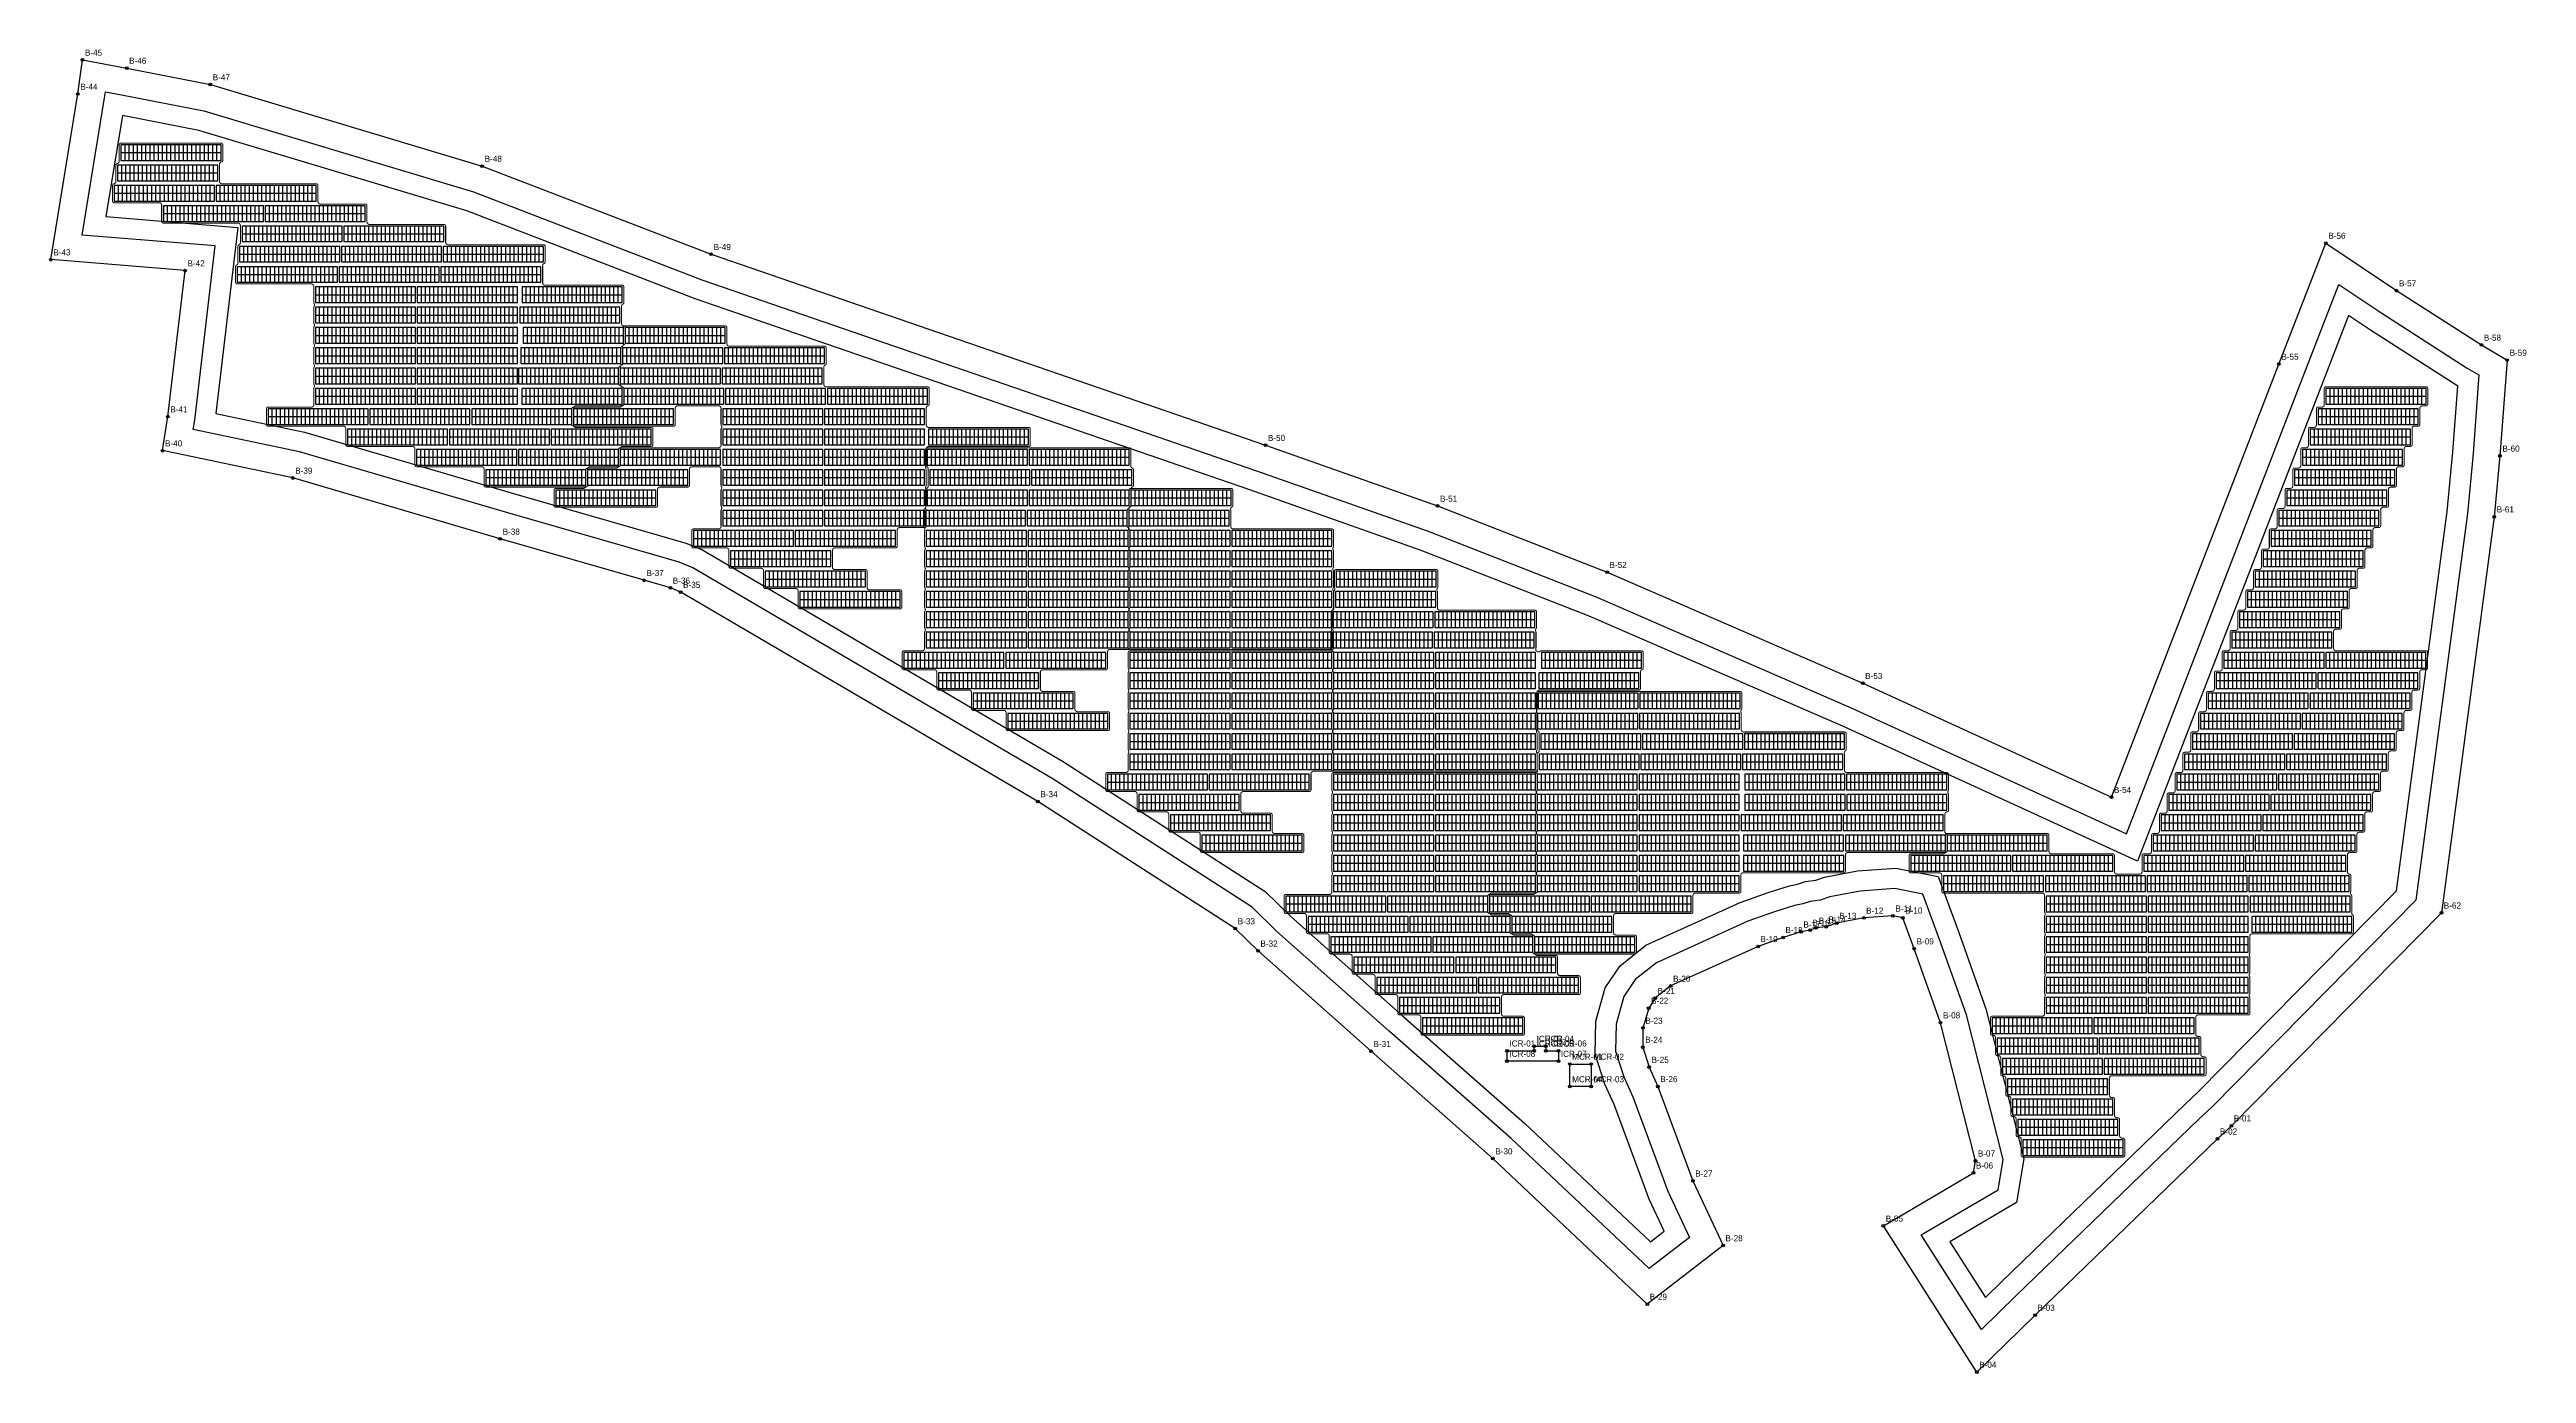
# Model space of a CAD drawing. Header units: metres. Extents: x 506600 to 507847, y 1937327 to 1938046.
# Drawn here: x 506600 to 507332, y 1937652 to 1938044 of the extents above; entities that cross this region are included whole.
import ezdxf
from ezdxf.enums import TextEntityAlignment as Align

# ---------------------------------------------------------------- set-up
doc = ezdxf.new("R2010")
doc.units = ezdxf.units.M
for name, color, linetype in [('BOUNDARY', 7, 'Continuous'), ('BOUNDARY_POINTS', 7, 'Continuous'), ('CONTROL_ROOM_POINTS', 1, 'Continuous'), ('EXCLUSIONS', 1, 'Continuous'), ('GROUP_BOUNDARY', 1, 'Continuous'), ('INVERTER_ROOM_POINTS', 6, 'Continuous'), ('MODULES', 5, 'Continuous'), ('PV_TABLES', 3, 'Continuous'), ('SERVICE_ROAD', 1, 'Continuous')]:
    doc.layers.add(name, color=color, linetype=linetype)

msp = doc.modelspace()

# ---------------------------------------------------------------- texts
at = {"layer": 'BOUNDARY_POINTS'}
for s, p in [('B-45', (506610.56, 1938041.24)), ('B-46', (506623.63, 1938038.83)), ('B-44', (506609.2, 1938031.18)), ('B-47', (506648.35, 1938033.95)), ('B-48', (506728.73, 1938009.87)), ('B-56', (507273.79, 1937987.12)), ('B-43', (506601.22, 1937982.22)), ('B-42', (506640.89, 1937978.97)), ('B-49', (506796.44, 1937983.8)), ('B-57', (507294.69, 1937973.06)), ('B-58', (507319.78, 1937957.01)), ('B-55', (507259.92, 1937951.38)), ('B-59', (507327.41, 1937952.56)), ('B-41', (506635.8, 1937935.83)), ('B-50', (506960.3, 1937927.39)), ('B-40', (506634.25, 1937925.78)), ('B-60', (507325.27, 1937924.24)), ('B-39', (506672.73, 1937917.7)), ('B-51', (507011.18, 1937909.44)), ('B-61', (507323.59, 1937906.26)), ('B-38', (506734.06, 1937899.7)), ('B-52', (507061.29, 1937889.85)), ('B-37', (506776.6, 1937887.46)), ('B-36', (506784.36, 1937885.21)), ('B-35', (506787.41, 1937883.96)), ('B-53', (507136.87, 1937857.04)), ('B-34', (506893.02, 1937822.11)), ('B-54', (507210.41, 1937823.36)), ('B-12', (507137.16, 1937787.69)), ('B-11', (507145.81, 1937788.32)), ('B-10', (507148.72, 1937787.74)), ('B-62', (507307.95, 1937789.22)), ('B-33', (506951.38, 1937784.56)), ('B-18', (507113.31, 1937781.95)), ('B-17', (507118.64, 1937783.59)), ('B-16', (507121.31, 1937784.1)), ('B-15', (507123.15, 1937784.75)), ('B-14', (507126.06, 1937785.09)), ('B-13', (507129.19, 1937786.15)), ('B-32', (506958.1, 1937777.97)), ('B-19', (507105.93, 1937779.28)), ('B-09', (507152.09, 1937778.61)), ('B-20', (507080.09, 1937767.59)), ('B-22', (507073.59, 1937761.07)), ('B-21', (507075.54, 1937763.98)), ('B-23', (507071.91, 1937755.17)), ('B-08', (507159.88, 1937756.75)), ('B-31', (506991.53, 1937748.29)), ('B-24', (507071.84, 1937749.53)), ('B-25', (507073.73, 1937743.61)), ('B-26', (507076.3, 1937737.91)), ('B-02', (507241.77, 1937722.43)), ('B-01', (507245.86, 1937726.29)), ('B-30', (507027.54, 1937716.58)), ('B-07', (507170.19, 1937715.93)), ('B-27', (507086.63, 1937710.02)), ('B-06', (507169.61, 1937712.39)), ('B-05', (507142.97, 1937696.7)), ('B-28', (507095.58, 1937690.88)), ('B-29', (507073.19, 1937673.6)), ('B-03', (507187.83, 1937670.34)), ('B-04', (507170.59, 1937653.5))]:
    msp.add_text(s, height=1.8, dxfattribs=at).set_placement(p, align=Align.BOTTOM_LEFT)
at = {"layer": 'CONTROL_ROOM_POINTS'}
for s, p in [('MCR-01', (507050.25, 1937744.53)), ('MCR-02', (507056.61, 1937744.53)), ('MCR-04', (507050.25, 1937737.88)), ('MCR-03', (507056.61, 1937737.88))]:
    msp.add_text(s, height=1.8, dxfattribs=at).set_placement(p, align=Align.BOTTOM_LEFT)
at = {"layer": 'INVERTER_ROOM_POINTS'}
for s, p in [('ICR-01', (507031.71, 1937748.44)), ('ICR-08', (507031.71, 1937745.39)), ('ICR-03', (507039.76, 1937749.83)), ('ICR-02', (507039.76, 1937748.44)), ('ICR-04', (507043.19, 1937749.83)), ('ICR-05', (507043.19, 1937748.44)), ('ICR-06', (507046.9, 1937748.44)), ('ICR-07', (507046.9, 1937745.39))]:
    msp.add_text(s, height=1.8, dxfattribs=at).set_placement(p, align=Align.BOTTOM_LEFT)

# ---------------------------------------------------------------- blocks, each defined once
blk = doc.blocks.new('PV_TABLE_2x24')
at = {"layer": 'MODULES'}
for p, q in [((0, 2.3), (29.59992, 2.3)), ((1.23333, 0), (1.23333, 4.6)), ((2.46666, 0), (2.46666, 4.6)), ((3.69999, 0), (3.69999, 4.6)), ((4.93332, 0), (4.93332, 4.6)), ((6.16665, 0), (6.16665, 4.6)), ((7.39998, 0), (7.39998, 4.6)), ((8.63331, 0), (8.63331, 4.6)), ((9.86664, 0), (9.86664, 4.6)), ((11.09997, 0), (11.09997, 4.6)), ((12.3333, 0), (12.3333, 4.6)), ((13.56663, 0), (13.56663, 4.6)), ((14.79996, 0), (14.79996, 4.6)), ((16.03329, 0), (16.03329, 4.6)), ((17.26662, 0), (17.26662, 4.6)), ((18.49995, 0), (18.49995, 4.6)), ((19.73328, 0), (19.73328, 4.6)), ((20.96661, 0), (20.96661, 4.6)), ((22.19994, 0), (22.19994, 4.6)), ((23.43327, 0), (23.43327, 4.6)), ((24.6666, 0), (24.6666, 4.6)), ((25.89993, 0), (25.89993, 4.6)), ((27.13326, 0), (27.13326, 4.6)), ((28.36659, 0), (28.36659, 4.6))]:
    blk.add_line(p, q, dxfattribs=at)
blk.add_lwpolyline([(0, 0), (29.59992, 0), (29.59992, 4.6), (0, 4.6)], close=True, dxfattribs=at)

# ---------------------------------------------------------------- linework, layer by layer
at = {"layer": 'BOUNDARY'}
msp.add_lwpolyline([(507245.14, 1937725.57), (507241.04, 1937721.71), (507187.11, 1937669.62), (507169.87, 1937652.78), (507142.25, 1937695.98), (507168.89, 1937711.67), (507169.47, 1937715.21), (507159.16, 1937756.03), (507151.37, 1937777.89), (507148, 1937787.01), (507145.09, 1937787.6), (507136.44, 1937786.97), (507128.47, 1937785.43), (507125.34, 1937784.37), (507122.42, 1937784.03), (507120.59, 1937783.38), (507117.92, 1937782.87), (507112.59, 1937781.23), (507105.21, 1937778.56), (507079.37, 1937766.87), (507074.82, 1937763.26), (507072.87, 1937760.35), (507071.19, 1937754.45), (507071.11, 1937748.81), (507073.01, 1937742.89), (507075.59, 1937737.19), (507085.91, 1937709.3), (507094.86, 1937690.16), (507072.47, 1937672.88), (507026.83, 1937715.86), (506990.82, 1937747.57), (506957.38, 1937777.25), (506950.66, 1937783.84), (506892.29, 1937821.39), (506786.69, 1937883.24), (506783.64, 1937884.49), (506775.88, 1937886.74), (506733.34, 1937898.98), (506672.01, 1937916.98), (506633.53, 1937925.06), (506635.09, 1937935.11), (506640.17, 1937978.25), (506600.5, 1937981.5), (506608.48, 1938030.46), (506609.84, 1938040.52), (506622.91, 1938038.11), (506647.64, 1938033.23), (506728.01, 1938009.15), (506795.72, 1937983.08), (506959.58, 1937926.67), (507010.46, 1937908.72), (507060.57, 1937889.13), (507136.15, 1937856.32), (507209.7, 1937822.64), (507259.2, 1937950.66), (507273.07, 1937986.41), (507293.97, 1937972.34), (507319.06, 1937956.29), (507326.69, 1937951.84), (507324.55, 1937923.52), (507322.87, 1937905.54), (507307.23, 1937788.5), (507245.14, 1937725.57)], close=True, dxfattribs=at)
at = {"layer": 'BOUNDARY_POINTS'}
for centre in [(506609.84, 1938040.52), (506622.91, 1938038.11), (506647.64, 1938033.23), (506608.48, 1938030.46), (506728.01, 1938009.15), (506600.5, 1937981.5), (506795.72, 1937983.08), (507273.07, 1937986.41), (506640.17, 1937978.25), (507293.97, 1937972.34), (507259.2, 1937950.66), (507319.06, 1937956.29), (507326.69, 1937951.84), (506635.09, 1937935.11), (506633.53, 1937925.06), (506959.58, 1937926.67), (507324.55, 1937923.52), (506672.01, 1937916.98), (507010.46, 1937908.72), (507322.87, 1937905.54), (506733.34, 1937898.98), (506775.88, 1937886.74), (506783.64, 1937884.49), (507060.57, 1937889.13), (506786.69, 1937883.24), (507136.15, 1937856.32), (506892.29, 1937821.39), (507209.7, 1937822.64), (506950.66, 1937783.84), (507117.92, 1937782.87), (507120.59, 1937783.38), (507122.42, 1937784.03), (507125.34, 1937784.37), (507128.47, 1937785.43), (507136.44, 1937786.97), (507145.09, 1937787.6), (507148, 1937787.01), (507307.23, 1937788.5), (506957.38, 1937777.25), (507105.21, 1937778.56), (507112.59, 1937781.23), (507151.37, 1937777.89), (507072.87, 1937760.35), (507074.82, 1937763.26), (507079.37, 1937766.87), (507071.19, 1937754.45), (507159.16, 1937756.03), (506990.82, 1937747.57), (507071.11, 1937748.81), (507073.01, 1937742.89), (507075.59, 1937737.19), (507245.14, 1937725.57), (507241.04, 1937721.71), (507026.83, 1937715.86), (507085.91, 1937709.3), (507168.89, 1937711.67), (507169.47, 1937715.21), (507142.25, 1937695.98), (507094.86, 1937690.16), (507072.47, 1937672.88), (507187.11, 1937669.62), (507169.87, 1937652.78)]:
    msp.add_circle(centre, 0.4, dxfattribs=at)
at = {"layer": 'CONTROL_ROOM_POINTS'}
for centre in [(507049.53, 1937743.81), (507055.89, 1937743.81), (507049.53, 1937737.16), (507055.89, 1937737.16)]:
    msp.add_circle(centre, 0.4, dxfattribs=at)
at = {"layer": 'EXCLUSIONS'}
for points in [[(507030.99, 1937747.72), (507039.04, 1937747.72), (507039.04, 1937749.11), (507042.47, 1937749.11), (507042.47, 1937747.72), (507046.18, 1937747.72), (507046.18, 1937744.67), (507030.99, 1937744.67), (507030.99, 1937747.72)], [(507049.53, 1937743.81), (507055.89, 1937743.81), (507055.89, 1937737.16), (507049.53, 1937737.16), (507049.53, 1937743.81)]]:
    msp.add_lwpolyline(points, close=True, dxfattribs=at)
at = {"layer": 'GROUP_BOUNDARY', "color": 242, "lineweight": 211, "true_color": 0xdc143c, "const_width": 0.3}
for points in [[(506619.24, 1938003.94), (506619.3, 1938003.96), (506619.37, 1938004), (506619.43, 1938004.04), (506619.49, 1938004.09), (506619.54, 1938004.14), (506619.59, 1938004.2), (506619.63, 1938004.26), (506619.66, 1938004.32), (506619.69, 1938004.39), (506619.71, 1938004.46), (506619.73, 1938004.53), (506619.73, 1938004.61), (506619.73, 1938004.68), (506619.73, 1938004.75), (506619.72, 1938004.77), (506619.72, 1938004.84), (506619.72, 1938009.4), (506619.72, 1938009.47), (506619.73, 1938009.52), (506619.74, 1938009.56), (506619.76, 1938009.61), (506619.78, 1938009.65), (506619.8, 1938009.7), (506619.83, 1938009.74), (506619.87, 1938009.77), (506619.9, 1938009.81), (506619.94, 1938009.83), (506619.98, 1938009.86), (506620.03, 1938009.88), (506620.07, 1938009.9), (506620.14, 1938009.91), (506620.21, 1938009.94), (506620.28, 1938009.96), (506620.35, 1938010), (506620.41, 1938010.04), (506620.47, 1938010.09), (506620.52, 1938010.14), (506620.56, 1938010.2), (506620.61, 1938010.26), (506620.64, 1938010.32), (506620.67, 1938010.39), (506620.69, 1938010.46), (506620.7, 1938010.53), (506620.71, 1938010.61), (506620.71, 1938010.68), (506620.7, 1938010.75), (506620.7, 1938010.77), (506620.7, 1938010.84), (506620.7, 1938015.4), (506620.7, 1938015.47), (506620.71, 1938015.52), (506620.72, 1938015.56), (506620.74, 1938015.61), (506620.76, 1938015.65), (506620.78, 1938015.7), (506620.81, 1938015.74), (506620.84, 1938015.77), (506620.88, 1938015.81), (506620.92, 1938015.83), (506620.96, 1938015.86), (506621.01, 1938015.88), (506621.05, 1938015.9), (506621.1, 1938015.91), (506621.15, 1938015.92), (506621.22, 1938015.92), (506650.78, 1938015.92), (506650.85, 1938015.92), (506650.89, 1938015.91), (506650.94, 1938015.9), (506650.99, 1938015.88), (506651.03, 1938015.86), (506651.07, 1938015.83), (506651.11, 1938015.81), (506651.15, 1938015.77), (506651.18, 1938015.74), (506651.21, 1938015.7), (506651.24, 1938015.65), (506651.26, 1938015.61), (506651.28, 1938015.56), (506651.29, 1938015.52), (506651.29, 1938015.47), (506651.3, 1938015.4), (506651.3, 1938010.84), (506651.29, 1938010.77), (506651.29, 1938010.72), (506651.28, 1938010.67), (506651.26, 1938010.63), (506651.24, 1938010.58), (506651.21, 1938010.54), (506651.18, 1938010.5), (506651.15, 1938010.47), (506651.11, 1938010.43), (506651.07, 1938010.4), (506651.03, 1938010.38), (506650.99, 1938010.36), (506650.94, 1938010.34), (506650.87, 1938010.32), (506650.8, 1938010.3), (506650.73, 1938010.27), (506650.67, 1938010.24), (506650.61, 1938010.2), (506650.55, 1938010.15), (506650.5, 1938010.1), (506650.45, 1938010.04), (506650.41, 1938009.98), (506650.38, 1938009.92), (506650.35, 1938009.85), (506650.33, 1938009.78), (506650.31, 1938009.71), (506650.31, 1938009.63), (506650.31, 1938009.56), (506650.31, 1938009.49), (506650.32, 1938009.47), (506650.32, 1938009.4), (506650.32, 1938004.84), (506650.32, 1938004.76), (506650.31, 1938004.7), (506650.31, 1938004.63), (506650.32, 1938004.55), (506650.33, 1938004.48), (506650.36, 1938004.41), (506650.39, 1938004.34), (506650.42, 1938004.27), (506650.47, 1938004.21), (506650.52, 1938004.15), (506650.57, 1938004.1), (506650.63, 1938004.05), (506650.7, 1938004.01), (506650.76, 1938003.98), (506650.84, 1938003.95), (506650.91, 1938003.93), (506650.98, 1938003.92), (506651.06, 1938003.92), (506678.92, 1938003.92), (506678.99, 1938003.92), (506679.04, 1938003.91), (506679.09, 1938003.9), (506679.13, 1938003.88), (506679.18, 1938003.86), (506679.22, 1938003.83), (506679.26, 1938003.81), (506679.29, 1938003.77), (506679.33, 1938003.74), (506679.36, 1938003.7), (506679.38, 1938003.65), (506679.4, 1938003.61), (506679.42, 1938003.56), (506679.43, 1938003.52), (506679.44, 1938003.47), (506679.44, 1938003.4), (506679.44, 1937998.84), (506679.44, 1937998.76), (506679.43, 1937998.7), (506679.43, 1937998.63), (506679.44, 1937998.55), (506679.46, 1937998.48), (506679.48, 1937998.41), (506679.51, 1937998.34), (506679.55, 1937998.27), (506679.59, 1937998.21), (506679.64, 1937998.15), (506679.69, 1937998.1), (506679.75, 1937998.05), (506679.82, 1937998.01), (506679.89, 1937997.98), (506679.96, 1937997.95), (506680.03, 1937997.93), (506680.11, 1937997.92), (506680.18, 1937997.92), (506693.43, 1937997.92), (506693.5, 1937997.92), (506693.55, 1937997.91), (506693.59, 1937997.9), (506693.64, 1937997.88), (506693.68, 1937997.86), (506693.73, 1937997.83), (506693.76, 1937997.81), (506693.8, 1937997.77), (506693.83, 1937997.74), (506693.86, 1937997.7), (506693.89, 1937997.65), (506693.91, 1937997.61), (506693.93, 1937997.56), (506693.94, 1937997.52), (506693.95, 1937997.47), (506693.95, 1937997.4), (506693.95, 1937992.84), (506693.94, 1937992.76), (506693.94, 1937992.7), (506693.94, 1937992.63), (506693.95, 1937992.55), (506693.96, 1937992.48), (506693.99, 1937992.41), (506694.02, 1937992.34), (506694.05, 1937992.27), (506694.1, 1937992.21), (506694.15, 1937992.15), (506694.2, 1937992.1), (506694.26, 1937992.05), (506694.33, 1937992.01), (506694.39, 1937991.98), (506694.46, 1937991.95), (506694.54, 1937991.93), (506694.61, 1937991.92), (506694.69, 1937991.92), (506716.69, 1937991.92), (506716.76, 1937991.92), (506716.81, 1937991.91), (506716.85, 1937991.9), (506716.9, 1937991.88), (506716.94, 1937991.86), (506716.99, 1937991.83), (506717.02, 1937991.81), (506717.06, 1937991.77), (506717.09, 1937991.74), (506717.12, 1937991.7), (506717.15, 1937991.65), (506717.17, 1937991.61), (506717.19, 1937991.56), (506717.2, 1937991.52), (506717.2, 1937991.47), (506717.21, 1937991.4), (506717.21, 1937986.84), (506717.2, 1937986.76), (506717.2, 1937986.7), (506717.2, 1937986.63), (506717.21, 1937986.55), (506717.22, 1937986.48), (506717.25, 1937986.41), (506717.28, 1937986.34), (506717.31, 1937986.27), (506717.36, 1937986.21), (506717.41, 1937986.15), (506717.46, 1937986.1), (506717.52, 1937986.05), (506717.59, 1937986.01), (506717.65, 1937985.98), (506717.72, 1937985.95), (506717.8, 1937985.93), (506717.87, 1937985.92), (506717.95, 1937985.92), (506746.08, 1937985.92), (506746.15, 1937985.92), (506746.2, 1937985.91), (506746.25, 1937985.9), (506746.29, 1937985.88), (506746.34, 1937985.86), (506746.38, 1937985.83), (506746.42, 1937985.81), (506746.45, 1937985.77), (506746.49, 1937985.74), (506746.52, 1937985.7), (506746.54, 1937985.65), (506746.56, 1937985.61), (506746.58, 1937985.56), (506746.59, 1937985.52), (506746.6, 1937985.47), (506746.6, 1937985.4), (506746.6, 1937980.84), (506746.6, 1937980.77), (506746.59, 1937980.72), (506746.58, 1937980.67), (506746.56, 1937980.63), (506746.54, 1937980.58), (506746.52, 1937980.54), (506746.49, 1937980.5), (506746.45, 1937980.47), (506746.42, 1937980.43), (506746.38, 1937980.4), (506746.34, 1937980.38), (506746.29, 1937980.36), (506746.23, 1937980.32), (506746.17, 1937980.28), (506746.11, 1937980.24), (506746.06, 1937980.19), (506746.01, 1937980.13), (506745.97, 1937980.07), (506745.94, 1937980), (506745.91, 1937979.93), (506745.89, 1937979.86), (506745.87, 1937979.79), (506745.87, 1937979.72), (506745.87, 1937979.64), (506745.87, 1937979.57), (506745.88, 1937979.53), (506745.89, 1937979.47), (506745.89, 1937979.4), (506745.89, 1937974.84), (506745.89, 1937974.76), (506745.88, 1937974.7), (506745.89, 1937974.63), (506745.89, 1937974.55), (506745.91, 1937974.48), (506745.93, 1937974.41), (506745.96, 1937974.34), (506746, 1937974.27), (506746.04, 1937974.21), (506746.09, 1937974.15), (506746.15, 1937974.1), (506746.21, 1937974.05), (506746.27, 1937974.01), (506746.34, 1937973.98), (506746.41, 1937973.95), (506746.48, 1937973.93), (506746.56, 1937973.92), (506746.63, 1937973.92), (506769.4, 1937973.92), (506769.47, 1937973.92), (506769.52, 1937973.91), (506769.57, 1937973.9), (506769.61, 1937973.88), (506769.66, 1937973.86), (506769.7, 1937973.83), (506769.74, 1937973.81), (506769.77, 1937973.77), (506769.81, 1937973.74), (506769.84, 1937973.7), (506769.86, 1937973.65), (506769.88, 1937973.61), (506769.9, 1937973.56), (506769.91, 1937973.52), (506769.92, 1937973.47), (506769.92, 1937973.4), (506769.92, 1937968.84), (506769.92, 1937968.77), (506769.91, 1937968.72), (506769.9, 1937968.67), (506769.88, 1937968.63), (506769.86, 1937968.58), (506769.84, 1937968.54), (506769.81, 1937968.5), (506769.77, 1937968.47), (506769.74, 1937968.43), (506769.7, 1937968.4), (506769.66, 1937968.38), (506769.61, 1937968.36), (506769.55, 1937968.32), (506769.49, 1937968.28), (506769.43, 1937968.24), (506769.38, 1937968.19), (506769.33, 1937968.13), (506769.29, 1937968.07), (506769.26, 1937968), (506769.23, 1937967.93), (506769.21, 1937967.86), (506769.19, 1937967.79), (506769.19, 1937967.72), (506769.19, 1937967.64), (506769.19, 1937967.57), (506769.2, 1937967.53), (506769.21, 1937967.47), (506769.21, 1937967.4), (506769.21, 1937962.84), (506769.21, 1937962.77), (506769.21, 1937962.76), (506769.2, 1937962.69), (506769.2, 1937962.61), (506769.21, 1937962.54), (506769.22, 1937962.47), (506769.24, 1937962.4), (506769.27, 1937962.33), (506769.31, 1937962.26), (506769.35, 1937962.2), (506769.39, 1937962.15), (506769.45, 1937962.09), (506769.5, 1937962.05), (506769.56, 1937962.01), (506769.63, 1937961.97), (506769.7, 1937961.94), (506769.77, 1937961.92), (506769.83, 1937961.91), (506769.88, 1937961.9), (506769.93, 1937961.88), (506769.97, 1937961.86), (506770.02, 1937961.83), (506770.06, 1937961.81), (506770.09, 1937961.77), (506770.13, 1937961.74), (506770.15, 1937961.7), (506770.18, 1937961.65), (506770.2, 1937961.61), (506770.22, 1937961.56), (506770.23, 1937961.52), (506770.24, 1937961.47), (506770.24, 1937961.4), (506770.24, 1937956.84), (506770.24, 1937956.77), (506770.23, 1937956.72), (506770.22, 1937956.67), (506770.2, 1937956.63), (506770.18, 1937956.58), (506770.15, 1937956.54), (506770.13, 1937956.5), (506770.09, 1937956.47), (506770.06, 1937956.43), (506770.02, 1937956.4), (506769.97, 1937956.38), (506769.93, 1937956.36), (506769.87, 1937956.32), (506769.81, 1937956.28), (506769.75, 1937956.24), (506769.7, 1937956.19), (506769.65, 1937956.13), (506769.61, 1937956.07), (506769.58, 1937956), (506769.55, 1937955.93), (506769.53, 1937955.86), (506769.51, 1937955.79), (506769.5, 1937955.72), (506769.5, 1937955.64), (506769.51, 1937955.57), (506769.52, 1937955.53), (506769.53, 1937955.47), (506769.53, 1937955.4), (506769.53, 1937950.84), (506769.53, 1937950.77), (506769.52, 1937950.72), (506769.51, 1937950.67), (506769.49, 1937950.63), (506769.47, 1937950.58), (506769.45, 1937950.54), (506769.42, 1937950.5), (506769.39, 1937950.47), (506769.35, 1937950.43), (506769.31, 1937950.4), (506769.27, 1937950.38), (506769.23, 1937950.36), (506769.16, 1937950.32), (506769.1, 1937950.28), (506769.04, 1937950.24), (506768.99, 1937950.19), (506768.94, 1937950.13), (506768.9, 1937950.07), (506768.87, 1937950), (506768.84, 1937949.93), (506768.82, 1937949.86), (506768.81, 1937949.79), (506768.8, 1937949.72), (506768.8, 1937949.64), (506768.81, 1937949.57), (506768.81, 1937949.53), (506768.82, 1937949.47), (506768.83, 1937949.4), (506768.83, 1937944.84), (506768.82, 1937944.77), (506768.82, 1937944.76), (506768.81, 1937944.69), (506768.81, 1937944.61), (506768.82, 1937944.54), (506768.84, 1937944.47), (506768.86, 1937944.4), (506768.88, 1937944.33), (506768.92, 1937944.26), (506768.96, 1937944.2), (506769.01, 1937944.15), (506769.06, 1937944.09), (506769.12, 1937944.05), (506769.18, 1937944.01), (506769.24, 1937943.97), (506769.31, 1937943.94), (506769.38, 1937943.92), (506769.45, 1937943.91), (506769.5, 1937943.9), (506769.54, 1937943.88), (506769.59, 1937943.86), (506769.63, 1937943.83), (506769.67, 1937943.81), (506769.7, 1937943.77), (506769.74, 1937943.74), (506769.77, 1937943.7), (506769.79, 1937943.65), (506769.81, 1937943.61), (506769.83, 1937943.56), (506769.84, 1937943.52), (506769.85, 1937943.47), (506769.85, 1937943.4), (506769.85, 1937938.84), (506769.85, 1937938.77), (506769.84, 1937938.72), (506769.83, 1937938.67), (506769.81, 1937938.63), (506769.79, 1937938.58), (506769.77, 1937938.54), (506769.74, 1937938.5), (506769.7, 1937938.47), (506769.67, 1937938.43), (506769.63, 1937938.4), (506769.59, 1937938.38), (506769.54, 1937938.36), (506769.5, 1937938.34), (506769.45, 1937938.33), (506769.4, 1937938.32), (506769.33, 1937938.32), (506755.74, 1937938.32), (506755.67, 1937938.32), (506755.59, 1937938.3), (506755.52, 1937938.29), (506755.45, 1937938.26), (506755.38, 1937938.23), (506755.32, 1937938.19), (506755.26, 1937938.14), (506755.2, 1937938.09), (506755.15, 1937938.03), (506755.11, 1937937.97), (506755.07, 1937937.9), (506755.04, 1937937.83), (506755.02, 1937937.76), (506755, 1937937.69), (506755, 1937937.61), (506755, 1937937.53), (506755, 1937937.48), (506755, 1937937.4), (506755, 1937932.84), (506755, 1937932.76), (506755, 1937932.7), (506755, 1937932.63), (506755, 1937932.55), (506755.02, 1937932.48), (506755.04, 1937932.41), (506755.07, 1937932.34), (506755.11, 1937932.27), (506755.15, 1937932.21), (506755.2, 1937932.15), (506755.26, 1937932.1), (506755.32, 1937932.05), (506755.38, 1937932.01), (506755.45, 1937931.98), (506755.52, 1937931.95), (506755.59, 1937931.93), (506755.67, 1937931.92), (506755.74, 1937931.92), (506777.98, 1937931.92), (506778.05, 1937931.92), (506778.09, 1937931.91), (506778.14, 1937931.9), (506778.19, 1937931.88), (506778.23, 1937931.86), (506778.27, 1937931.83), (506778.31, 1937931.81), (506778.35, 1937931.77), (506778.38, 1937931.74), (506778.41, 1937931.7), (506778.44, 1937931.65), (506778.46, 1937931.61), (506778.47, 1937931.56), (506778.49, 1937931.52), (506778.49, 1937931.47), (506778.5, 1937931.4), (506778.5, 1937926.84), (506778.49, 1937926.77), (506778.49, 1937926.72), (506778.47, 1937926.67), (506778.46, 1937926.63), (506778.44, 1937926.58), (506778.41, 1937926.54), (506778.38, 1937926.5), (506778.35, 1937926.47), (506778.31, 1937926.43), (506778.27, 1937926.4), (506778.23, 1937926.38), (506778.19, 1937926.36), (506778.14, 1937926.34), (506778.09, 1937926.33), (506778.05, 1937926.32), (506777.98, 1937926.32), (506769.57, 1937926.32), (506769.5, 1937926.32), (506769.42, 1937926.3), (506769.35, 1937926.29), (506769.28, 1937926.26), (506769.21, 1937926.23), (506769.15, 1937926.19), (506769.09, 1937926.14), (506769.03, 1937926.09), (506768.98, 1937926.03), (506768.94, 1937925.97), (506768.9, 1937925.9), (506768.87, 1937925.83), (506768.85, 1937925.76), (506768.83, 1937925.69), (506768.83, 1937925.61), (506768.83, 1937925.53), (506768.83, 1937925.48), (506768.83, 1937925.4), (506768.83, 1937920.84), (506768.83, 1937920.77), (506768.82, 1937920.72), (506768.81, 1937920.67), (506768.8, 1937920.63), (506768.77, 1937920.58), (506768.75, 1937920.54), (506768.72, 1937920.5), (506768.69, 1937920.47), (506768.65, 1937920.43), (506768.61, 1937920.4), (506768.57, 1937920.38), (506768.53, 1937920.36), (506768.48, 1937920.34), (506768.43, 1937920.33), (506768.38, 1937920.32), (506768.32, 1937920.32), (506759.91, 1937920.32), (506759.84, 1937920.32), (506759.76, 1937920.3), (506759.69, 1937920.29), (506759.62, 1937920.26), (506759.55, 1937920.23), (506759.48, 1937920.19), (506759.42, 1937920.14), (506759.37, 1937920.09), (506759.32, 1937920.03), (506759.28, 1937919.97), (506759.24, 1937919.9), (506759.21, 1937919.83), (506759.19, 1937919.76), (506759.17, 1937919.69), (506759.16, 1937919.61), (506759.16, 1937919.53), (506759.17, 1937919.48), (506759.17, 1937919.4), (506759.17, 1937914.84), (506759.17, 1937914.77), (506759.16, 1937914.72), (506759.15, 1937914.67), (506759.13, 1937914.63), (506759.11, 1937914.58), (506759.09, 1937914.54), (506759.06, 1937914.5), (506759.02, 1937914.47), (506758.99, 1937914.43), (506758.95, 1937914.4), (506758.91, 1937914.38), (506758.86, 1937914.36), (506758.82, 1937914.34), (506758.77, 1937914.33), (506758.72, 1937914.32), (506758.65, 1937914.32), (506729.09, 1937914.32), (506729.02, 1937914.32), (506728.97, 1937914.33), (506728.93, 1937914.34), (506728.88, 1937914.36), (506728.84, 1937914.38), (506728.79, 1937914.4), (506728.75, 1937914.43), (506728.72, 1937914.47), (506728.69, 1937914.5), (506728.66, 1937914.54), (506728.63, 1937914.58), (506728.61, 1937914.63), (506728.59, 1937914.67), (506728.58, 1937914.72), (506728.57, 1937914.77), (506728.57, 1937914.84), (506728.57, 1937919.4), (506728.58, 1937919.48), (506728.58, 1937919.53), (506728.58, 1937919.61), (506728.57, 1937919.69), (506728.56, 1937919.76), (506728.53, 1937919.83), (506728.5, 1937919.9), (506728.47, 1937919.97), (506728.42, 1937920.03), (506728.37, 1937920.09), (506728.32, 1937920.14), (506728.26, 1937920.19), (506728.19, 1937920.23), (506728.13, 1937920.26), (506728.06, 1937920.29), (506727.98, 1937920.3), (506727.91, 1937920.32), (506727.83, 1937920.32), (506708.65, 1937920.32), (506708.59, 1937920.32), (506708.54, 1937920.33), (506708.49, 1937920.34), (506708.44, 1937920.36), (506708.4, 1937920.38), (506708.36, 1937920.4), (506708.32, 1937920.43), (506708.28, 1937920.47), (506708.25, 1937920.5), (506708.22, 1937920.54), (506708.19, 1937920.58), (506708.17, 1937920.63), (506708.16, 1937920.67), (506708.15, 1937920.72), (506708.14, 1937920.77), (506708.13, 1937920.84), (506708.13, 1937925.4), (506708.14, 1937925.48), (506708.14, 1937925.53), (506708.14, 1937925.61), (506708.14, 1937925.69), (506708.12, 1937925.76), (506708.1, 1937925.83), (506708.07, 1937925.9), (506708.03, 1937925.97), (506707.99, 1937926.03), (506707.94, 1937926.09), (506707.88, 1937926.14), (506707.82, 1937926.19), (506707.76, 1937926.23), (506707.69, 1937926.26), (506707.62, 1937926.29), (506707.55, 1937926.3), (506707.47, 1937926.32), (506707.39, 1937926.32), (506688.22, 1937926.32), (506688.15, 1937926.32), (506688.1, 1937926.33), (506688.05, 1937926.34), (506688.01, 1937926.36), (506687.96, 1937926.38), (506687.92, 1937926.4), (506687.88, 1937926.43), (506687.84, 1937926.47), (506687.81, 1937926.5), (506687.78, 1937926.54), (506687.76, 1937926.58), (506687.74, 1937926.63), (506687.72, 1937926.67), (506687.71, 1937926.72), (506687.7, 1937926.77), (506687.7, 1937926.84), (506687.7, 1937931.4), (506687.7, 1937931.48), (506687.71, 1937931.53), (506687.71, 1937931.61), (506687.7, 1937931.69), (506687.68, 1937931.76), (506687.66, 1937931.83), (506687.63, 1937931.9), (506687.59, 1937931.97), (506687.55, 1937932.03), (506687.5, 1937932.09), (506687.45, 1937932.14), (506687.39, 1937932.19), (506687.32, 1937932.23), (506687.25, 1937932.26), (506687.18, 1937932.29), (506687.11, 1937932.3), (506687.03, 1937932.32), (506686.96, 1937932.32), (506664.72, 1937932.32), (506664.66, 1937932.32), (506664.61, 1937932.33), (506664.56, 1937932.34), (506664.51, 1937932.36), (506664.47, 1937932.38), (506664.43, 1937932.4), (506664.39, 1937932.43), (506664.35, 1937932.47), (506664.32, 1937932.5), (506664.29, 1937932.54), (506664.26, 1937932.58), (506664.24, 1937932.63), (506664.23, 1937932.67), (506664.22, 1937932.72), (506664.21, 1937932.77), (506664.2, 1937932.84), (506664.2, 1937937.4), (506664.21, 1937937.47), (506664.22, 1937937.52), (506664.23, 1937937.56), (506664.24, 1937937.61), (506664.26, 1937937.65), (506664.29, 1937937.7), (506664.32, 1937937.74), (506664.35, 1937937.77), (506664.39, 1937937.81), (506664.43, 1937937.83), (506664.47, 1937937.86), (506664.51, 1937937.88), (506664.56, 1937937.9), (506664.61, 1937937.91), (506664.66, 1937937.92), (506664.72, 1937937.92), (506677.47, 1937937.92), (506677.55, 1937937.92), (506677.62, 1937937.93), (506677.7, 1937937.95), (506677.77, 1937937.98), (506677.84, 1937938.01), (506677.9, 1937938.05), (506677.96, 1937938.1), (506678.02, 1937938.15), (506678.07, 1937938.21), (506678.11, 1937938.27), (506678.15, 1937938.34), (506678.18, 1937938.41), (506678.2, 1937938.48), (506678.21, 1937938.55), (506678.22, 1937938.63), (506678.22, 1937938.7), (506678.22, 1937938.76), (506678.21, 1937938.84), (506678.21, 1937943.4), (506678.22, 1937943.47), (506678.22, 1937943.52), (506678.24, 1937943.56), (506678.25, 1937943.61), (506678.27, 1937943.65), (506678.31, 1937943.72), (506678.32, 1937943.73), (506678.36, 1937943.8), (506678.38, 1937943.87), (506678.41, 1937943.94), (506678.42, 1937944.01), (506678.43, 1937944.08), (506678.43, 1937944.16), (506678.42, 1937944.23), (506678.4, 1937944.3), (506678.38, 1937944.38), (506678.35, 1937944.44), (506678.32, 1937944.51), (506678.27, 1937944.59), (506678.25, 1937944.63), (506678.24, 1937944.67), (506678.22, 1937944.72), (506678.22, 1937944.77), (506678.21, 1937944.84), (506678.21, 1937949.4), (506678.22, 1937949.47), (506678.22, 1937949.52), (506678.24, 1937949.56), (506678.25, 1937949.61), (506678.27, 1937949.65), (506678.31, 1937949.72), (506678.32, 1937949.73), (506678.36, 1937949.8), (506678.38, 1937949.87), (506678.41, 1937949.94), (506678.42, 1937950.01), (506678.43, 1937950.08), (506678.43, 1937950.16), (506678.42, 1937950.23), (506678.4, 1937950.3), (506678.38, 1937950.38), (506678.35, 1937950.44), (506678.32, 1937950.51), (506678.27, 1937950.59), (506678.25, 1937950.63), (506678.24, 1937950.67), (506678.22, 1937950.72), (506678.22, 1937950.77), (506678.21, 1937950.84), (506678.21, 1937955.4), (506678.22, 1937955.47), (506678.22, 1937955.52), (506678.24, 1937955.56), (506678.25, 1937955.61), (506678.27, 1937955.65), (506678.31, 1937955.72), (506678.32, 1937955.73), (506678.36, 1937955.8), (506678.38, 1937955.87), (506678.41, 1937955.94), (506678.42, 1937956.01), (506678.43, 1937956.08), (506678.43, 1937956.16), (506678.42, 1937956.23), (506678.4, 1937956.3), (506678.38, 1937956.38), (506678.35, 1937956.44), (506678.32, 1937956.51), (506678.27, 1937956.59), (506678.25, 1937956.63), (506678.24, 1937956.67), (506678.22, 1937956.72), (506678.22, 1937956.77), (506678.21, 1937956.84), (506678.21, 1937961.4), (506678.22, 1937961.47), (506678.22, 1937961.52), (506678.24, 1937961.56), (506678.25, 1937961.61), (506678.27, 1937961.65), (506678.31, 1937961.72), (506678.32, 1937961.73), (506678.36, 1937961.8), (506678.38, 1937961.87), (506678.41, 1937961.94), (506678.42, 1937962.01), (506678.43, 1937962.08), (506678.43, 1937962.16), (506678.42, 1937962.23), (506678.4, 1937962.3), (506678.38, 1937962.38), (506678.35, 1937962.44), (506678.32, 1937962.51), (506678.27, 1937962.59), (506678.25, 1937962.63), (506678.24, 1937962.67), (506678.22, 1937962.72), (506678.22, 1937962.77), (506678.21, 1937962.84), (506678.21, 1937967.4), (506678.22, 1937967.47), (506678.22, 1937967.52), (506678.24, 1937967.56), (506678.25, 1937967.61), (506678.27, 1937967.65), (506678.31, 1937967.72), (506678.32, 1937967.73), (506678.36, 1937967.8), (506678.38, 1937967.87), (506678.41, 1937967.94), (506678.42, 1937968.01), (506678.43, 1937968.08), (506678.43, 1937968.16), (506678.42, 1937968.23), (506678.4, 1937968.3), (506678.38, 1937968.38), (506678.35, 1937968.44), (506678.32, 1937968.51), (506678.27, 1937968.59), (506678.25, 1937968.63), (506678.24, 1937968.67), (506678.22, 1937968.72), (506678.22, 1937968.77), (506678.21, 1937968.84), (506678.21, 1937973.4), (506678.22, 1937973.48), (506678.22, 1937973.53), (506678.22, 1937973.61), (506678.21, 1937973.69), (506678.2, 1937973.76), (506678.18, 1937973.83), (506678.15, 1937973.9), (506678.11, 1937973.97), (506678.07, 1937974.03), (506678.02, 1937974.09), (506677.96, 1937974.14), (506677.9, 1937974.19), (506677.84, 1937974.23), (506677.77, 1937974.26), (506677.7, 1937974.29), (506677.62, 1937974.3), (506677.55, 1937974.32), (506677.47, 1937974.32), (506655.61, 1937974.32), (506655.55, 1937974.32), (506655.5, 1937974.33), (506655.45, 1937974.34), (506655.4, 1937974.36), (506655.36, 1937974.38), (506655.32, 1937974.4), (506655.28, 1937974.43), (506655.24, 1937974.47), (506655.21, 1937974.5), (506655.18, 1937974.54), (506655.15, 1937974.58), (506655.13, 1937974.63), (506655.12, 1937974.67), (506655.1, 1937974.72), (506655.1, 1937974.77), (506655.09, 1937974.84), (506655.09, 1937979.4), (506655.1, 1937979.47), (506655.1, 1937979.52), (506655.12, 1937979.56), (506655.13, 1937979.61), (506655.15, 1937979.65), (506655.18, 1937979.7), (506655.21, 1937979.74), (506655.24, 1937979.77), (506655.28, 1937979.81), (506655.32, 1937979.83), (506655.36, 1937979.86), (506655.4, 1937979.88), (506655.47, 1937979.91), (506655.53, 1937979.95), (506655.58, 1937980), (506655.64, 1937980.05), (506655.68, 1937980.11), (506655.72, 1937980.17), (506655.76, 1937980.24), (506655.79, 1937980.3), (506655.81, 1937980.38), (506655.82, 1937980.45), (506655.83, 1937980.52), (506655.83, 1937980.59), (506655.82, 1937980.67), (506655.81, 1937980.7), (506655.8, 1937980.77), (506655.8, 1937980.84), (506655.8, 1937985.4), (506655.8, 1937985.47), (506655.81, 1937985.52), (506655.82, 1937985.56), (506655.84, 1937985.61), (506655.86, 1937985.65), (506655.89, 1937985.7), (506655.92, 1937985.74), (506655.95, 1937985.77), (506655.98, 1937985.81), (506656.02, 1937985.83), (506656.07, 1937985.86), (506656.11, 1937985.88), (506656.17, 1937985.91), (506656.23, 1937985.95), (506656.29, 1937986), (506656.34, 1937986.05), (506656.39, 1937986.11), (506656.43, 1937986.17), (506656.46, 1937986.24), (506656.49, 1937986.3), (506656.51, 1937986.38), (506656.53, 1937986.45), (506656.54, 1937986.52), (506656.54, 1937986.59), (506656.53, 1937986.67), (506656.52, 1937986.7), (506656.51, 1937986.77), (506656.51, 1937986.84), (506656.51, 1937991.4), (506656.51, 1937991.48), (506656.52, 1937991.53), (506656.52, 1937991.61), (506656.51, 1937991.69), (506656.49, 1937991.76), (506656.47, 1937991.83), (506656.44, 1937991.9), (506656.4, 1937991.97), (506656.36, 1937992.03), (506656.31, 1937992.09), (506656.26, 1937992.14), (506656.2, 1937992.19), (506656.13, 1937992.23), (506656.06, 1937992.26), (506655.99, 1937992.29), (506655.92, 1937992.3), (506655.84, 1937992.32), (506655.77, 1937992.32), (506633.77, 1937992.32), (506633.7, 1937992.32), (506633.65, 1937992.33), (506633.6, 1937992.34), (506633.56, 1937992.36), (506633.51, 1937992.38), (506633.47, 1937992.4), (506633.43, 1937992.43), (506633.4, 1937992.47), (506633.36, 1937992.5), (506633.33, 1937992.54), (506633.31, 1937992.58), (506633.29, 1937992.63), (506633.27, 1937992.67), (506633.26, 1937992.72), (506633.25, 1937992.77), (506633.25, 1937992.84), (506633.25, 1937997.4), (506633.25, 1937997.48), (506633.26, 1937997.53), (506633.26, 1937997.61), (506633.25, 1937997.69), (506633.23, 1937997.76), (506633.21, 1937997.83), (506633.18, 1937997.9), (506633.14, 1937997.97), (506633.1, 1937998.03), (506633.05, 1937998.09), (506633, 1937998.14), (506632.94, 1937998.19), (506632.87, 1937998.23), (506632.8, 1937998.26), (506632.73, 1937998.29), (506632.66, 1937998.3), (506632.58, 1937998.32), (506632.51, 1937998.32), (506619.26, 1937998.32), (506619.19, 1937998.32), (506619.14, 1937998.33), (506619.1, 1937998.34), (506619.05, 1937998.36), (506619.01, 1937998.38), (506618.96, 1937998.4), (506618.92, 1937998.43), (506618.89, 1937998.47), (506618.86, 1937998.5), (506618.83, 1937998.54), (506618.8, 1937998.58), (506618.78, 1937998.63), (506618.76, 1937998.67), (506618.75, 1937998.72), (506618.74, 1937998.77), (506618.74, 1937998.84), (506618.74, 1938003.4), (506618.74, 1938003.47), (506618.75, 1938003.52), (506618.76, 1938003.56), (506618.78, 1938003.61), (506618.8, 1938003.65), (506618.83, 1938003.7), (506618.86, 1938003.74), (506618.89, 1938003.77), (506618.92, 1938003.81), (506618.96, 1938003.83), (506619.01, 1938003.86), (506619.05, 1938003.88), (506619.1, 1938003.9), (506619.17, 1938003.91), (506619.24, 1938003.94)], [(507149.87, 1937805.47), (507149.87, 1937805.52), (507149.89, 1937805.56), (507149.9, 1937805.61), (507149.92, 1937805.65), (507149.95, 1937805.7), (507149.98, 1937805.74), (507150.01, 1937805.77), (507150.05, 1937805.81), (507150.09, 1937805.83), (507150.13, 1937805.86), (507150.17, 1937805.88), (507150.22, 1937805.9), (507150.27, 1937805.91), (507150.31, 1937805.92), (507150.38, 1937805.92), (507159.87, 1937805.92), (507159.95, 1937805.92), (507160.02, 1937805.93), (507160.1, 1937805.95), (507160.17, 1937805.98), (507160.23, 1937806.01), (507160.3, 1937806.05), (507160.36, 1937806.1), (507160.41, 1937806.15), (507160.46, 1937806.21), (507160.51, 1937806.27), (507160.54, 1937806.34), (507160.57, 1937806.41), (507160.6, 1937806.48), (507160.61, 1937806.55), (507160.62, 1937806.63), (507160.62, 1937806.7), (507160.61, 1937806.76), (507160.61, 1937806.84), (507160.61, 1937811.4), (507160.61, 1937811.47), (507160.62, 1937811.52), (507160.63, 1937811.56), (507160.65, 1937811.61), (507160.67, 1937811.65), (507160.7, 1937811.7), (507160.73, 1937811.74), (507160.76, 1937811.77), (507160.79, 1937811.81), (507160.83, 1937811.83), (507160.88, 1937811.86), (507160.92, 1937811.88), (507160.97, 1937811.9), (507161.01, 1937811.91), (507161.06, 1937811.92), (507161.13, 1937811.92), (507190.69, 1937811.92), (507190.76, 1937811.92), (507190.81, 1937811.91), (507190.86, 1937811.9), (507190.9, 1937811.88), (507190.95, 1937811.86), (507190.99, 1937811.83), (507191.03, 1937811.81), (507191.06, 1937811.77), (507191.1, 1937811.74), (507191.13, 1937811.7), (507191.15, 1937811.65), (507191.17, 1937811.61), (507191.19, 1937811.56), (507191.2, 1937811.52), (507191.21, 1937811.47), (507191.21, 1937811.4), (507191.21, 1937806.84), (507191.21, 1937806.76), (507191.2, 1937806.7), (507191.2, 1937806.63), (507191.21, 1937806.55), (507191.23, 1937806.48), (507191.25, 1937806.41), (507191.28, 1937806.34), (507191.32, 1937806.27), (507191.36, 1937806.21), (507191.41, 1937806.15), (507191.46, 1937806.1), (507191.52, 1937806.05), (507191.59, 1937806.01), (507191.66, 1937805.98), (507191.73, 1937805.95), (507191.8, 1937805.93), (507191.88, 1937805.92), (507191.95, 1937805.92), (507210.04, 1937805.92), (507210.11, 1937805.92), (507210.16, 1937805.91), (507210.21, 1937805.9), (507210.25, 1937805.88), (507210.3, 1937805.86), (507210.34, 1937805.83), (507210.38, 1937805.81), (507210.42, 1937805.77), (507210.45, 1937805.74), (507210.48, 1937805.7), (507210.5, 1937805.65), (507210.52, 1937805.61), (507210.54, 1937805.56), (507210.55, 1937805.52), (507210.56, 1937805.47), (507210.56, 1937805.4), (507210.56, 1937800.84), (507210.56, 1937800.76), (507210.55, 1937800.7), (507210.55, 1937800.63), (507210.56, 1937800.55), (507210.58, 1937800.48), (507210.6, 1937800.41), (507210.63, 1937800.34), (507210.67, 1937800.27), (507210.71, 1937800.21), (507210.76, 1937800.15), (507210.82, 1937800.1), (507210.88, 1937800.05), (507210.94, 1937800.01), (507211.01, 1937799.98), (507211.08, 1937799.95), (507211.15, 1937799.93), (507211.23, 1937799.92), (507211.3, 1937799.92), (507217.99, 1937799.92), (507218.07, 1937799.92), (507218.14, 1937799.93), (507218.21, 1937799.95), (507218.29, 1937799.98), (507218.35, 1937800.01), (507218.42, 1937800.05), (507218.48, 1937800.1), (507218.53, 1937800.15), (507218.58, 1937800.21), (507218.63, 1937800.27), (507218.66, 1937800.34), (507218.69, 1937800.41), (507218.72, 1937800.48), (507218.73, 1937800.55), (507218.74, 1937800.63), (507218.74, 1937800.7), (507218.73, 1937800.76), (507218.73, 1937800.84), (507218.73, 1937805.4), (507218.73, 1937805.47), (507218.74, 1937805.52), (507218.75, 1937805.56), (507218.77, 1937805.61), (507218.79, 1937805.65), (507218.82, 1937805.7), (507218.84, 1937805.74), (507218.88, 1937805.77), (507218.91, 1937805.81), (507218.95, 1937805.83), (507218.99, 1937805.86), (507219.04, 1937805.88), (507219.09, 1937805.9), (507219.13, 1937805.91), (507219.18, 1937805.92), (507219.25, 1937805.92), (507220.81, 1937805.92), (507220.89, 1937805.92), (507220.96, 1937805.93), (507221.04, 1937805.95), (507221.11, 1937805.98), (507221.18, 1937806.01), (507221.24, 1937806.05), (507221.3, 1937806.1), (507221.36, 1937806.15), (507221.4, 1937806.21), (507221.45, 1937806.27), (507221.49, 1937806.34), (507221.52, 1937806.41), (507221.54, 1937806.48), (507221.55, 1937806.55), (507221.56, 1937806.63), (507221.56, 1937806.7), (507221.56, 1937806.76), (507221.55, 1937806.84), (507221.55, 1937811.4), (507221.56, 1937811.47), (507221.56, 1937811.52), (507221.58, 1937811.56), (507221.59, 1937811.61), (507221.61, 1937811.65), (507221.64, 1937811.7), (507221.67, 1937811.74), (507221.7, 1937811.77), (507221.74, 1937811.81), (507221.78, 1937811.83), (507221.82, 1937811.86), (507221.86, 1937811.88), (507221.91, 1937811.9), (507221.96, 1937811.91), (507222, 1937811.92), (507222.07, 1937811.92), (507223.13, 1937811.92), (507223.21, 1937811.92), (507223.28, 1937811.93), (507223.36, 1937811.95), (507223.43, 1937811.98), (507223.5, 1937812.01), (507223.56, 1937812.05), (507223.62, 1937812.1), (507223.68, 1937812.15), (507223.73, 1937812.21), (507223.77, 1937812.27), (507223.81, 1937812.34), (507223.84, 1937812.41), (507223.86, 1937812.48), (507223.87, 1937812.55), (507223.88, 1937812.63), (507223.88, 1937812.7), (507223.88, 1937812.76), (507223.87, 1937812.84), (507223.87, 1937817.4), (507223.88, 1937817.47), (507223.88, 1937817.52), (507223.9, 1937817.56), (507223.91, 1937817.61), (507223.93, 1937817.65), (507223.96, 1937817.7), (507223.99, 1937817.74), (507224.02, 1937817.77), (507224.06, 1937817.81), (507224.1, 1937817.83), (507224.14, 1937817.86), (507224.18, 1937817.88), (507224.23, 1937817.9), (507224.28, 1937817.91), (507224.32, 1937817.92), (507224.39, 1937817.92), (507225.45, 1937817.92), (507225.53, 1937817.92), (507225.6, 1937817.93), (507225.68, 1937817.95), (507225.75, 1937817.98), (507225.82, 1937818.01), (507225.88, 1937818.05), (507225.94, 1937818.1), (507226, 1937818.15), (507226.05, 1937818.21), (507226.09, 1937818.27), (507226.13, 1937818.34), (507226.16, 1937818.41), (507226.18, 1937818.48), (507226.19, 1937818.55), (507226.2, 1937818.63), (507226.2, 1937818.7), (507226.2, 1937818.76), (507226.19, 1937818.84), (507226.19, 1937823.4), (507226.2, 1937823.47), (507226.2, 1937823.52), (507226.22, 1937823.56), (507226.23, 1937823.61), (507226.25, 1937823.65), (507226.28, 1937823.7), (507226.31, 1937823.74), (507226.34, 1937823.77), (507226.38, 1937823.81), (507226.42, 1937823.83), (507226.46, 1937823.86), (507226.5, 1937823.88), (507226.55, 1937823.9), (507226.6, 1937823.91), (507226.64, 1937823.92), (507226.71, 1937823.92), (507227.77, 1937823.92), (507227.85, 1937823.92), (507227.92, 1937823.93), (507228, 1937823.95), (507228.07, 1937823.98), (507228.14, 1937824.01), (507228.2, 1937824.05), (507228.26, 1937824.1), (507228.32, 1937824.15), (507228.37, 1937824.21), (507228.41, 1937824.27), (507228.45, 1937824.34), (507228.48, 1937824.41), (507228.5, 1937824.48), (507228.51, 1937824.55), (507228.52, 1937824.63), (507228.52, 1937824.7), (507228.52, 1937824.76), (507228.51, 1937824.84), (507228.51, 1937829.4), (507228.52, 1937829.47), (507228.52, 1937829.52), (507228.54, 1937829.56), (507228.55, 1937829.61), (507228.57, 1937829.65), (507228.6, 1937829.7), (507228.63, 1937829.74), (507228.66, 1937829.77), (507228.7, 1937829.81), (507228.74, 1937829.83), (507228.78, 1937829.86), (507228.82, 1937829.88), (507228.87, 1937829.9), (507228.92, 1937829.91), (507228.96, 1937829.92), (507229.03, 1937829.92), (507230.09, 1937829.92), (507230.17, 1937829.92), (507230.24, 1937829.93), (507230.32, 1937829.95), (507230.39, 1937829.98), (507230.46, 1937830.01), (507230.52, 1937830.05), (507230.58, 1937830.1), (507230.64, 1937830.15), (507230.69, 1937830.21), (507230.73, 1937830.27), (507230.77, 1937830.34), (507230.8, 1937830.41), (507230.82, 1937830.48), (507230.83, 1937830.55), (507230.84, 1937830.63), (507230.84, 1937830.7), (507230.84, 1937830.76), (507230.83, 1937830.84), (507230.83, 1937835.4), (507230.84, 1937835.47), (507230.84, 1937835.52), (507230.86, 1937835.56), (507230.87, 1937835.61), (507230.89, 1937835.65), (507230.92, 1937835.7), (507230.95, 1937835.74), (507230.98, 1937835.77), (507231.02, 1937835.81), (507231.06, 1937835.83), (507231.1, 1937835.86), (507231.14, 1937835.88), (507231.19, 1937835.9), (507231.24, 1937835.91), (507231.29, 1937835.92), (507231.35, 1937835.92), (507232.41, 1937835.92), (507232.49, 1937835.92), (507232.56, 1937835.93), (507232.64, 1937835.95), (507232.71, 1937835.98), (507232.78, 1937836.01), (507232.84, 1937836.05), (507232.9, 1937836.1), (507232.96, 1937836.15), (507233.01, 1937836.21), (507233.05, 1937836.27), (507233.09, 1937836.34), (507233.12, 1937836.41), (507233.14, 1937836.48), (507233.16, 1937836.55), (507233.16, 1937836.63), (507233.16, 1937836.7), (507233.16, 1937836.76), (507233.15, 1937836.84), (507233.15, 1937841.4), (507233.16, 1937841.47), (507233.16, 1937841.52), (507233.18, 1937841.56), (507233.19, 1937841.61), (507233.21, 1937841.65), (507233.24, 1937841.7), (507233.27, 1937841.74), (507233.3, 1937841.77), (507233.34, 1937841.81), (507233.38, 1937841.83), (507233.42, 1937841.86), (507233.46, 1937841.88), (507233.51, 1937841.9), (507233.56, 1937841.91), (507233.61, 1937841.92), (507233.67, 1937841.92), (507234.73, 1937841.92), (507234.81, 1937841.92), (507234.89, 1937841.93), (507234.96, 1937841.95), (507235.03, 1937841.98), (507235.1, 1937842.01), (507235.16, 1937842.05), (507235.22, 1937842.1), (507235.28, 1937842.15), (507235.33, 1937842.21), (507235.37, 1937842.27), (507235.41, 1937842.34), (507235.44, 1937842.41), (507235.46, 1937842.48), (507235.48, 1937842.55), (507235.48, 1937842.63), (507235.48, 1937842.7), (507235.48, 1937842.76), (507235.47, 1937842.84), (507235.47, 1937847.4), (507235.48, 1937847.47), (507235.48, 1937847.52), (507235.5, 1937847.56), (507235.51, 1937847.61), (507235.53, 1937847.65), (507235.56, 1937847.7), (507235.59, 1937847.74), (507235.62, 1937847.77), (507235.66, 1937847.81), (507235.7, 1937847.83), (507235.74, 1937847.86), (507235.78, 1937847.88), (507235.83, 1937847.9), (507235.88, 1937847.91), (507235.93, 1937847.92), (507235.99, 1937847.92), (507237.05, 1937847.92), (507237.13, 1937847.92), (507237.21, 1937847.93), (507237.28, 1937847.95), (507237.35, 1937847.98), (507237.42, 1937848.01), (507237.48, 1937848.05), (507237.54, 1937848.1), (507237.6, 1937848.15), (507237.65, 1937848.21), (507237.69, 1937848.27), (507237.73, 1937848.34), (507237.76, 1937848.41), (507237.78, 1937848.48), (507237.8, 1937848.55), (507237.8, 1937848.63), (507237.8, 1937848.7), (507237.8, 1937848.76), (507237.79, 1937848.84), (507237.79, 1937853.4), (507237.8, 1937853.47), (507237.81, 1937853.52), (507237.82, 1937853.56), (507237.83, 1937853.61), (507237.85, 1937853.65), (507237.88, 1937853.7), (507237.91, 1937853.74), (507237.94, 1937853.77), (507237.98, 1937853.81), (507238.02, 1937853.83), (507238.06, 1937853.86), (507238.1, 1937853.88), (507238.15, 1937853.9), (507238.2, 1937853.91), (507238.25, 1937853.92), (507238.31, 1937853.92), (507239.38, 1937853.92), (507239.45, 1937853.92), (507239.53, 1937853.93), (507239.6, 1937853.95), (507239.67, 1937853.98), (507239.74, 1937854.01), (507239.8, 1937854.05), (507239.86, 1937854.1), (507239.92, 1937854.15), (507239.97, 1937854.21), (507240.01, 1937854.27), (507240.05, 1937854.34), (507240.08, 1937854.41), (507240.1, 1937854.48), (507240.12, 1937854.55), (507240.12, 1937854.63), (507240.12, 1937854.7), (507240.12, 1937854.76), (507240.12, 1937854.84), (507240.12, 1937859.4), (507240.12, 1937859.47), (507240.13, 1937859.52), (507240.14, 1937859.56), (507240.15, 1937859.61), (507240.17, 1937859.65), (507240.2, 1937859.7), (507240.23, 1937859.74), (507240.26, 1937859.77), (507240.3, 1937859.81), (507240.34, 1937859.83), (507240.38, 1937859.86), (507240.42, 1937859.88), (507240.47, 1937859.9), (507240.52, 1937859.91), (507240.57, 1937859.92), (507240.63, 1937859.92), (507241.7, 1937859.92), (507241.77, 1937859.92), (507241.85, 1937859.93), (507241.92, 1937859.95), (507241.99, 1937859.98), (507242.06, 1937860.01), (507242.12, 1937860.05), (507242.18, 1937860.1), (507242.24, 1937860.15), (507242.29, 1937860.21), (507242.33, 1937860.27), (507242.37, 1937860.34), (507242.4, 1937860.41), (507242.42, 1937860.48), (507242.44, 1937860.55), (507242.44, 1937860.63), (507242.44, 1937860.7), (507242.44, 1937860.76), (507242.44, 1937860.84), (507242.44, 1937865.4), (507242.44, 1937865.47), (507242.45, 1937865.52), (507242.46, 1937865.56), (507242.47, 1937865.61), (507242.5, 1937865.65), (507242.52, 1937865.7), (507242.55, 1937865.74), (507242.58, 1937865.77), (507242.62, 1937865.81), (507242.66, 1937865.83), (507242.7, 1937865.86), (507242.74, 1937865.88), (507242.79, 1937865.9), (507242.84, 1937865.91), (507242.89, 1937865.92), (507242.95, 1937865.92), (507244.02, 1937865.92), (507244.09, 1937865.92), (507244.17, 1937865.93), (507244.24, 1937865.95), (507244.31, 1937865.98), (507244.38, 1937866.01), (507244.44, 1937866.05), (507244.5, 1937866.1), (507244.56, 1937866.15), (507244.61, 1937866.21), (507244.65, 1937866.27), (507244.69, 1937866.34), (507244.72, 1937866.41), (507244.74, 1937866.48), (507244.76, 1937866.55), (507244.76, 1937866.63), (507244.76, 1937866.7), (507244.76, 1937866.76), (507244.76, 1937866.84), (507244.76, 1937871.4), (507244.76, 1937871.47), (507244.77, 1937871.52), (507244.78, 1937871.56), (507244.79, 1937871.61), (507244.82, 1937871.65), (507244.84, 1937871.7), (507244.87, 1937871.74), (507244.9, 1937871.77), (507244.94, 1937871.81), (507244.98, 1937871.83), (507245.02, 1937871.86), (507245.06, 1937871.88), (507245.11, 1937871.9), (507245.16, 1937871.91), (507245.21, 1937871.92), (507245.27, 1937871.92), (507246.34, 1937871.92), (507246.41, 1937871.92), (507246.49, 1937871.93), (507246.56, 1937871.95), (507246.63, 1937871.98), (507246.7, 1937872.01), (507246.76, 1937872.05), (507246.82, 1937872.1), (507246.88, 1937872.15), (507246.93, 1937872.21), (507246.97, 1937872.27), (507247.01, 1937872.34), (507247.04, 1937872.41), (507247.06, 1937872.48), (507247.08, 1937872.55), (507247.08, 1937872.63), (507247.09, 1937872.7), (507247.08, 1937872.76), (507247.08, 1937872.84), (507247.08, 1937877.4), (507247.08, 1937877.47), (507247.09, 1937877.52), (507247.1, 1937877.56), (507247.11, 1937877.61), (507247.14, 1937877.65), (507247.16, 1937877.7), (507247.19, 1937877.74), (507247.22, 1937877.77), (507247.26, 1937877.81), (507247.3, 1937877.83), (507247.34, 1937877.86), (507247.38, 1937877.88), (507247.43, 1937877.9), (507247.48, 1937877.91), (507247.53, 1937877.92), (507247.59, 1937877.92), (507248.66, 1937877.92), (507248.73, 1937877.92), (507248.81, 1937877.93), (507248.88, 1937877.95), (507248.95, 1937877.98), (507249.02, 1937878.01), (507249.08, 1937878.05), (507249.14, 1937878.1), (507249.2, 1937878.15), (507249.25, 1937878.21), (507249.29, 1937878.27), (507249.33, 1937878.34), (507249.36, 1937878.41), (507249.38, 1937878.48), (507249.4, 1937878.55), (507249.41, 1937878.63), (507249.41, 1937878.7), (507249.4, 1937878.76), (507249.4, 1937878.84), (507249.4, 1937883.4), (507249.4, 1937883.47), (507249.41, 1937883.52), (507249.42, 1937883.56), (507249.43, 1937883.61), (507249.46, 1937883.65), (507249.48, 1937883.7), (507249.51, 1937883.74), (507249.54, 1937883.77), (507249.58, 1937883.81), (507249.62, 1937883.83), (507249.66, 1937883.86), (507249.71, 1937883.88), (507249.75, 1937883.9), (507249.8, 1937883.91), (507249.85, 1937883.92), (507249.91, 1937883.92), (507250.98, 1937883.92), (507251.05, 1937883.92), (507251.13, 1937883.93), (507251.2, 1937883.95), (507251.27, 1937883.98), (507251.34, 1937884.01), (507251.4, 1937884.05), (507251.46, 1937884.1), (507251.52, 1937884.15), (507251.57, 1937884.21), (507251.61, 1937884.27), (507251.65, 1937884.34), (507251.68, 1937884.41), (507251.7, 1937884.48), (507251.72, 1937884.55), (507251.73, 1937884.63), (507251.73, 1937884.7), (507251.72, 1937884.76), (507251.72, 1937884.84), (507251.72, 1937889.4), (507251.72, 1937889.47), (507251.73, 1937889.52), (507251.74, 1937889.56), (507251.76, 1937889.61), (507251.78, 1937889.65), (507251.8, 1937889.7), (507251.83, 1937889.74), (507251.86, 1937889.77), (507251.9, 1937889.81), (507251.94, 1937889.83), (507251.98, 1937889.86), (507252.03, 1937889.88), (507252.07, 1937889.9), (507252.12, 1937889.91), (507252.17, 1937889.92), (507252.23, 1937889.92), (507253.3, 1937889.92), (507253.37, 1937889.92), (507253.45, 1937889.93), (507253.52, 1937889.95), (507253.59, 1937889.98), (507253.66, 1937890.01), (507253.72, 1937890.05), (507253.78, 1937890.1), (507253.84, 1937890.15), (507253.89, 1937890.21), (507253.93, 1937890.27), (507253.97, 1937890.34), (507254, 1937890.41), (507254.02, 1937890.48), (507254.04, 1937890.55), (507254.05, 1937890.63), (507254.05, 1937890.7), (507254.04, 1937890.76), (507254.04, 1937890.84), (507254.04, 1937895.4), (507254.04, 1937895.47), (507254.05, 1937895.52), (507254.06, 1937895.56), (507254.08, 1937895.61), (507254.1, 1937895.65), (507254.12, 1937895.7), (507254.15, 1937895.74), (507254.18, 1937895.77), (507254.22, 1937895.81), (507254.26, 1937895.83), (507254.3, 1937895.86), (507254.35, 1937895.88), (507254.39, 1937895.9), (507254.44, 1937895.91), (507254.49, 1937895.92), (507254.55, 1937895.92), (507255.62, 1937895.92), (507255.69, 1937895.92), (507255.77, 1937895.93), (507255.84, 1937895.95), (507255.91, 1937895.98), (507255.98, 1937896.01), (507256.04, 1937896.05), (507256.1, 1937896.1), (507256.16, 1937896.15), (507256.21, 1937896.21), (507256.25, 1937896.27), (507256.29, 1937896.34), (507256.32, 1937896.41), (507256.34, 1937896.48), (507256.36, 1937896.55), (507256.37, 1937896.63), (507256.37, 1937896.7), (507256.36, 1937896.76), (507256.36, 1937896.84), (507256.36, 1937901.4), (507256.36, 1937901.47), (507256.37, 1937901.52), (507256.38, 1937901.56), (507256.4, 1937901.61), (507256.42, 1937901.65), (507256.44, 1937901.7), (507256.47, 1937901.74), (507256.5, 1937901.77), (507256.54, 1937901.81), (507256.58, 1937901.83), (507256.62, 1937901.86), (507256.67, 1937901.88), (507256.71, 1937901.9), (507256.76, 1937901.91), (507256.81, 1937901.92), (507256.88, 1937901.92), (507257.94, 1937901.92), (507258.01, 1937901.92), (507258.09, 1937901.93), (507258.16, 1937901.95), (507258.23, 1937901.98), (507258.3, 1937902.01), (507258.36, 1937902.05), (507258.42, 1937902.1), (507258.48, 1937902.15), (507258.53, 1937902.21), (507258.57, 1937902.27), (507258.61, 1937902.34), (507258.64, 1937902.41), (507258.66, 1937902.48), (507258.68, 1937902.55), (507258.69, 1937902.63), (507258.69, 1937902.7), (507258.68, 1937902.76), (507258.68, 1937902.84), (507258.68, 1937907.4), (507258.68, 1937907.47), (507258.69, 1937907.52), (507258.7, 1937907.56), (507258.72, 1937907.61), (507258.74, 1937907.65), (507258.76, 1937907.7), (507258.79, 1937907.74), (507258.82, 1937907.77), (507258.86, 1937907.81), (507258.9, 1937907.83), (507258.94, 1937907.86), (507258.99, 1937907.88), (507259.03, 1937907.9), (507259.08, 1937907.91), (507259.13, 1937907.92), (507259.2, 1937907.92), (507260.26, 1937907.92), (507260.33, 1937907.92), (507260.41, 1937907.93), (507260.48, 1937907.95), (507260.55, 1937907.98), (507260.62, 1937908.01), (507260.68, 1937908.05), (507260.74, 1937908.1), (507260.8, 1937908.15), (507260.85, 1937908.21), (507260.89, 1937908.27), (507260.93, 1937908.34), (507260.96, 1937908.41), (507260.98, 1937908.48), (507261, 1937908.55), (507261.01, 1937908.63), (507261.01, 1937908.7), (507261, 1937908.76), (507261, 1937908.84), (507261, 1937913.4), (507261, 1937913.47), (507261.01, 1937913.52), (507261.02, 1937913.56), (507261.04, 1937913.61), (507261.06, 1937913.65), (507261.08, 1937913.7), (507261.11, 1937913.74), (507261.14, 1937913.77), (507261.18, 1937913.81), (507261.22, 1937913.83), (507261.26, 1937913.86), (507261.31, 1937913.88), (507261.35, 1937913.9), (507261.4, 1937913.91), (507261.45, 1937913.92), (507261.52, 1937913.92), (507262.58, 1937913.92), (507262.65, 1937913.92), (507262.73, 1937913.93), (507262.8, 1937913.95), (507262.87, 1937913.98), (507262.94, 1937914.01), (507263.01, 1937914.05), (507263.07, 1937914.1), (507263.12, 1937914.15), (507263.17, 1937914.21), (507263.21, 1937914.27), (507263.25, 1937914.34), (507263.28, 1937914.41), (507263.3, 1937914.48), (507263.32, 1937914.55), (507263.33, 1937914.63), (507263.33, 1937914.7), (507263.32, 1937914.76), (507263.32, 1937914.84), (507263.32, 1937919.4), (507263.32, 1937919.47), (507263.33, 1937919.52), (507263.34, 1937919.56), (507263.36, 1937919.61), (507263.38, 1937919.65), (507263.4, 1937919.7), (507263.43, 1937919.74), (507263.46, 1937919.77), (507263.5, 1937919.81), (507263.54, 1937919.83), (507263.58, 1937919.86), (507263.63, 1937919.88), (507263.67, 1937919.9), (507263.72, 1937919.91), (507263.77, 1937919.92), (507263.84, 1937919.92), (507264.9, 1937919.92), (507264.97, 1937919.92), (507265.05, 1937919.93), (507265.12, 1937919.95), (507265.19, 1937919.98), (507265.26, 1937920.01), (507265.33, 1937920.05), (507265.39, 1937920.1), (507265.44, 1937920.15), (507265.49, 1937920.21), (507265.53, 1937920.27), (507265.57, 1937920.34), (507265.6, 1937920.41), (507265.62, 1937920.48), (507265.64, 1937920.55), (507265.65, 1937920.63), (507265.65, 1937920.7), (507265.64, 1937920.76), (507265.64, 1937920.84), (507265.64, 1937925.4), (507265.64, 1937925.47), (507265.65, 1937925.52), (507265.66, 1937925.56), (507265.68, 1937925.61), (507265.7, 1937925.65), (507265.72, 1937925.7), (507265.75, 1937925.74), (507265.78, 1937925.77), (507265.82, 1937925.81), (507265.86, 1937925.83), (507265.9, 1937925.86), (507265.95, 1937925.88), (507265.99, 1937925.9), (507266.04, 1937925.91), (507266.09, 1937925.92), (507266.16, 1937925.92), (507267.22, 1937925.92), (507267.29, 1937925.92), (507267.37, 1937925.93), (507267.44, 1937925.95), (507267.51, 1937925.98), (507267.58, 1937926.01), (507267.65, 1937926.05), (507267.71, 1937926.1), (507267.76, 1937926.15), (507267.81, 1937926.21), (507267.85, 1937926.27), (507267.89, 1937926.34), (507267.92, 1937926.41), (507267.94, 1937926.48), (507267.96, 1937926.55), (507267.97, 1937926.63), (507267.97, 1937926.7), (507267.96, 1937926.76), (507267.96, 1937926.84), (507267.96, 1937931.4), (507267.96, 1937931.47), (507267.97, 1937931.52), (507267.98, 1937931.56), (507268, 1937931.61), (507268.02, 1937931.65), (507268.04, 1937931.7), (507268.07, 1937931.74), (507268.11, 1937931.77), (507268.14, 1937931.81), (507268.18, 1937931.83), (507268.22, 1937931.86), (507268.27, 1937931.88), (507268.31, 1937931.9), (507268.36, 1937931.91), (507268.41, 1937931.92), (507268.48, 1937931.92), (507269.54, 1937931.92), (507269.61, 1937931.92), (507269.69, 1937931.93), (507269.76, 1937931.95), (507269.83, 1937931.98), (507269.9, 1937932.01), (507269.97, 1937932.05), (507270.03, 1937932.1), (507270.08, 1937932.15), (507270.13, 1937932.21), (507270.17, 1937932.27), (507270.21, 1937932.34), (507270.24, 1937932.41), (507270.26, 1937932.48), (507270.28, 1937932.55), (507270.29, 1937932.63), (507270.29, 1937932.7), (507270.28, 1937932.76), (507270.28, 1937932.84), (507270.28, 1937937.4), (507270.28, 1937937.47), (507270.29, 1937937.52), (507270.3, 1937937.56), (507270.32, 1937937.61), (507270.34, 1937937.65), (507270.36, 1937937.7), (507270.39, 1937937.74), (507270.43, 1937937.77), (507270.46, 1937937.81), (507270.5, 1937937.83), (507270.54, 1937937.86), (507270.59, 1937937.88), (507270.63, 1937937.9), (507270.68, 1937937.91), (507270.73, 1937937.92), (507270.8, 1937937.92), (507271.86, 1937937.92), (507271.93, 1937937.92), (507272.01, 1937937.93), (507272.08, 1937937.95), (507272.15, 1937937.98), (507272.22, 1937938.01), (507272.29, 1937938.05), (507272.35, 1937938.1), (507272.4, 1937938.15), (507272.45, 1937938.21), (507272.49, 1937938.27), (507272.53, 1937938.34), (507272.56, 1937938.41), (507272.58, 1937938.48), (507272.6, 1937938.55), (507272.61, 1937938.63), (507272.61, 1937938.7), (507272.6, 1937938.76), (507272.6, 1937938.84), (507272.6, 1937943.4), (507272.6, 1937943.47), (507272.61, 1937943.52), (507272.62, 1937943.56), (507272.64, 1937943.61), (507272.66, 1937943.65), (507272.68, 1937943.7), (507272.71, 1937943.74), (507272.75, 1937943.77), (507272.78, 1937943.81), (507272.82, 1937943.83), (507272.86, 1937943.86), (507272.91, 1937943.88), (507272.95, 1937943.9), (507273, 1937943.91), (507273.05, 1937943.92), (507273.12, 1937943.92), (507302.68, 1937943.92), (507302.75, 1937943.92), (507302.8, 1937943.91), (507302.84, 1937943.9), (507302.89, 1937943.88), (507302.93, 1937943.86), (507302.98, 1937943.83), (507303.02, 1937943.81), (507303.05, 1937943.77), (507303.08, 1937943.74), (507303.11, 1937943.7), (507303.14, 1937943.65), (507303.16, 1937943.61), (507303.18, 1937943.56), (507303.19, 1937943.52), (507303.2, 1937943.47), (507303.2, 1937943.4), (507303.2, 1937938.84), (507303.2, 1937938.77), (507303.19, 1937938.72), (507303.18, 1937938.67), (507303.16, 1937938.63), (507303.14, 1937938.58), (507303.11, 1937938.54), (507303.08, 1937938.5), (507303.05, 1937938.47), (507303.02, 1937938.43), (507302.98, 1937938.4), (507302.93, 1937938.38), (507302.89, 1937938.36), (507302.84, 1937938.34), (507302.8, 1937938.33), (507302.75, 1937938.32), (507302.68, 1937938.32), (507301.62, 1937938.32), (507301.54, 1937938.32), (507301.47, 1937938.3), (507301.39, 1937938.29), (507301.32, 1937938.26), (507301.26, 1937938.23), (507301.19, 1937938.19), (507301.13, 1937938.14), (507301.08, 1937938.09), (507301.03, 1937938.03), (507300.98, 1937937.97), (507300.95, 1937937.9), (507300.92, 1937937.83), (507300.89, 1937937.76), (507300.88, 1937937.69), (507300.87, 1937937.61), (507300.87, 1937937.53), (507300.87, 1937937.48), (507300.88, 1937937.4), (507300.88, 1937932.84), (507300.88, 1937932.77), (507300.87, 1937932.72), (507300.86, 1937932.67), (507300.84, 1937932.63), (507300.82, 1937932.58), (507300.79, 1937932.54), (507300.76, 1937932.5), (507300.73, 1937932.47), (507300.69, 1937932.43), (507300.66, 1937932.4), (507300.61, 1937932.38), (507300.57, 1937932.36), (507300.52, 1937932.34), (507300.48, 1937932.33), (507300.43, 1937932.32), (507300.36, 1937932.32), (507299.3, 1937932.32), (507299.22, 1937932.32), (507299.15, 1937932.3), (507299.07, 1937932.29), (507299, 1937932.26), (507298.93, 1937932.23), (507298.87, 1937932.19), (507298.81, 1937932.14), (507298.76, 1937932.09), (507298.71, 1937932.03), (507298.66, 1937931.97), (507298.63, 1937931.9), (507298.6, 1937931.83), (507298.57, 1937931.76), (507298.56, 1937931.69), (507298.55, 1937931.61), (507298.55, 1937931.53), (507298.55, 1937931.48), (507298.56, 1937931.4), (507298.56, 1937926.84), (507298.55, 1937926.77), (507298.55, 1937926.72), (507298.54, 1937926.67), (507298.52, 1937926.63), (507298.5, 1937926.58), (507298.47, 1937926.54), (507298.44, 1937926.5), (507298.41, 1937926.47), (507298.37, 1937926.43), (507298.34, 1937926.4), (507298.29, 1937926.38), (507298.25, 1937926.36), (507298.2, 1937926.34), (507298.16, 1937926.33), (507298.11, 1937926.32), (507298.04, 1937926.32), (507296.98, 1937926.32), (507296.9, 1937926.32), (507296.83, 1937926.3), (507296.75, 1937926.29), (507296.68, 1937926.26), (507296.61, 1937926.23), (507296.55, 1937926.19), (507296.49, 1937926.14), (507296.44, 1937926.09), (507296.39, 1937926.03), (507296.34, 1937925.97), (507296.31, 1937925.9), (507296.28, 1937925.83), (507296.25, 1937925.76), (507296.24, 1937925.69), (507296.23, 1937925.61), (507296.23, 1937925.53), (507296.23, 1937925.48), (507296.24, 1937925.4), (507296.24, 1937920.84), (507296.23, 1937920.77), (507296.23, 1937920.72), (507296.22, 1937920.67), (507296.2, 1937920.63), (507296.18, 1937920.58), (507296.15, 1937920.54), (507296.12, 1937920.5), (507296.09, 1937920.47), (507296.05, 1937920.43), (507296.02, 1937920.4), (507295.97, 1937920.38), (507295.93, 1937920.36), (507295.88, 1937920.34), (507295.84, 1937920.33), (507295.79, 1937920.32), (507295.72, 1937920.32), (507294.66, 1937920.32), (507294.58, 1937920.32), (507294.51, 1937920.3), (507294.43, 1937920.29), (507294.36, 1937920.26), (507294.29, 1937920.23), (507294.23, 1937920.19), (507294.17, 1937920.14), (507294.12, 1937920.09), (507294.07, 1937920.03), (507294.02, 1937919.97), (507293.99, 1937919.9), (507293.96, 1937919.83), (507293.93, 1937919.76), (507293.92, 1937919.69), (507293.91, 1937919.61), (507293.91, 1937919.53), (507293.91, 1937919.48), (507293.92, 1937919.4), (507293.92, 1937914.84), (507293.91, 1937914.77), (507293.91, 1937914.72), (507293.9, 1937914.67), (507293.88, 1937914.63), (507293.86, 1937914.58), (507293.83, 1937914.54), (507293.8, 1937914.5), (507293.77, 1937914.47), (507293.73, 1937914.43), (507293.69, 1937914.4), (507293.65, 1937914.38), (507293.61, 1937914.36), (507293.56, 1937914.34), (507293.51, 1937914.33), (507293.47, 1937914.32), (507293.4, 1937914.32), (507292.34, 1937914.32), (507292.26, 1937914.32), (507292.19, 1937914.3), (507292.11, 1937914.29), (507292.04, 1937914.26), (507291.97, 1937914.23), (507291.91, 1937914.19), (507291.85, 1937914.14), (507291.79, 1937914.09), (507291.75, 1937914.03), (507291.7, 1937913.97), (507291.66, 1937913.9), (507291.63, 1937913.83), (507291.61, 1937913.76), (507291.6, 1937913.69), (507291.59, 1937913.61), (507291.59, 1937913.53), (507291.59, 1937913.48), (507291.6, 1937913.4), (507291.6, 1937908.84), (507291.59, 1937908.77), (507291.59, 1937908.72), (507291.57, 1937908.67), (507291.56, 1937908.63), (507291.54, 1937908.58), (507291.51, 1937908.54), (507291.48, 1937908.5), (507291.45, 1937908.47), (507291.41, 1937908.43), (507291.37, 1937908.4), (507291.33, 1937908.38), (507291.29, 1937908.36), (507291.24, 1937908.34), (507291.19, 1937908.33), (507291.15, 1937908.32), (507291.08, 1937908.32), (507290.02, 1937908.32), (507289.94, 1937908.32), (507289.87, 1937908.3), (507289.79, 1937908.29), (507289.72, 1937908.26), (507289.65, 1937908.23), (507289.59, 1937908.19), (507289.53, 1937908.14), (507289.47, 1937908.09), (507289.43, 1937908.03), (507289.38, 1937907.97), (507289.34, 1937907.9), (507289.31, 1937907.83), (507289.29, 1937907.76), (507289.28, 1937907.69), (507289.27, 1937907.61), (507289.27, 1937907.53), (507289.27, 1937907.48), (507289.28, 1937907.4), (507289.28, 1937902.84), (507289.27, 1937902.77), (507289.27, 1937902.72), (507289.25, 1937902.67), (507289.24, 1937902.63), (507289.22, 1937902.58), (507289.19, 1937902.54), (507289.16, 1937902.5), (507289.13, 1937902.47), (507289.09, 1937902.43), (507289.05, 1937902.4), (507289.01, 1937902.38), (507288.97, 1937902.36), (507288.92, 1937902.34), (507288.87, 1937902.33), (507288.83, 1937902.32), (507288.76, 1937902.32), (507287.7, 1937902.32), (507287.62, 1937902.32), (507287.55, 1937902.3), (507287.47, 1937902.29), (507287.4, 1937902.26), (507287.33, 1937902.23), (507287.27, 1937902.19), (507287.21, 1937902.14), (507287.15, 1937902.09), (507287.1, 1937902.03), (507287.06, 1937901.97), (507287.02, 1937901.9), (507286.99, 1937901.83), (507286.97, 1937901.76), (507286.96, 1937901.69), (507286.95, 1937901.61), (507286.95, 1937901.53), (507286.95, 1937901.48), (507286.96, 1937901.4), (507286.96, 1937896.84), (507286.95, 1937896.77), (507286.95, 1937896.72), (507286.93, 1937896.67), (507286.92, 1937896.63), (507286.9, 1937896.58), (507286.87, 1937896.54), (507286.84, 1937896.5), (507286.81, 1937896.47), (507286.77, 1937896.43), (507286.73, 1937896.4), (507286.69, 1937896.38), (507286.65, 1937896.36), (507286.6, 1937896.34), (507286.55, 1937896.33), (507286.51, 1937896.32), (507286.44, 1937896.32), (507285.38, 1937896.32), (507285.3, 1937896.32), (507285.23, 1937896.3), (507285.15, 1937896.29), (507285.08, 1937896.26), (507285.01, 1937896.23), (507284.95, 1937896.19), (507284.89, 1937896.14), (507284.83, 1937896.09), (507284.78, 1937896.03), (507284.74, 1937895.97), (507284.7, 1937895.9), (507284.67, 1937895.83), (507284.65, 1937895.76), (507284.64, 1937895.69), (507284.63, 1937895.61), (507284.63, 1937895.53), (507284.63, 1937895.48), (507284.64, 1937895.4), (507284.64, 1937890.84), (507284.63, 1937890.77), (507284.63, 1937890.72), (507284.61, 1937890.67), (507284.6, 1937890.63), (507284.58, 1937890.58), (507284.55, 1937890.54), (507284.52, 1937890.5), (507284.49, 1937890.47), (507284.45, 1937890.43), (507284.41, 1937890.4), (507284.37, 1937890.38), (507284.33, 1937890.36), (507284.28, 1937890.34), (507284.23, 1937890.33), (507284.19, 1937890.32), (507284.12, 1937890.32), (507283.06, 1937890.32), (507282.98, 1937890.32), (507282.91, 1937890.3), (507282.83, 1937890.29), (507282.76, 1937890.26), (507282.69, 1937890.23), (507282.63, 1937890.19), (507282.57, 1937890.14), (507282.51, 1937890.09), (507282.46, 1937890.03), (507282.42, 1937889.97), (507282.38, 1937889.9), (507282.35, 1937889.83), (507282.33, 1937889.76), (507282.32, 1937889.69), (507282.31, 1937889.61), (507282.31, 1937889.53), (507282.31, 1937889.48), (507282.32, 1937889.4), (507282.32, 1937884.84), (507282.31, 1937884.77), (507282.31, 1937884.72), (507282.29, 1937884.67), (507282.28, 1937884.63), (507282.26, 1937884.58), (507282.23, 1937884.54), (507282.2, 1937884.5), (507282.17, 1937884.47), (507282.13, 1937884.43), (507282.09, 1937884.4), (507282.05, 1937884.38), (507282.01, 1937884.36), (507281.96, 1937884.34), (507281.91, 1937884.33), (507281.87, 1937884.32), (507281.8, 1937884.32), (507280.74, 1937884.32), (507280.66, 1937884.32), (507280.59, 1937884.3), (507280.51, 1937884.29), (507280.44, 1937884.26), (507280.37, 1937884.23), (507280.31, 1937884.19), (507280.25, 1937884.14), (507280.19, 1937884.09), (507280.14, 1937884.03), (507280.1, 1937883.97), (507280.06, 1937883.9), (507280.03, 1937883.83), (507280.01, 1937883.76), (507279.99, 1937883.69), (507279.99, 1937883.61), (507279.99, 1937883.53), (507279.99, 1937883.48), (507280, 1937883.4), (507280, 1937878.84), (507279.99, 1937878.77), (507279.99, 1937878.72), (507279.97, 1937878.67), (507279.96, 1937878.63), (507279.94, 1937878.58), (507279.91, 1937878.54), (507279.88, 1937878.5), (507279.85, 1937878.47), (507279.81, 1937878.43), (507279.77, 1937878.4), (507279.73, 1937878.38), (507279.69, 1937878.36), (507279.64, 1937878.34), (507279.59, 1937878.33), (507279.54, 1937878.32), (507279.48, 1937878.32), (507278.42, 1937878.32), (507278.34, 1937878.32), (507278.27, 1937878.3), (507278.19, 1937878.29), (507278.12, 1937878.26), (507278.05, 1937878.23), (507277.99, 1937878.19), (507277.93, 1937878.14), (507277.87, 1937878.09), (507277.82, 1937878.03), (507277.78, 1937877.97), (507277.74, 1937877.9), (507277.71, 1937877.83), (507277.69, 1937877.76), (507277.67, 1937877.69), (507277.67, 1937877.61), (507277.67, 1937877.53), (507277.67, 1937877.48), (507277.68, 1937877.4), (507277.68, 1937872.84), (507277.67, 1937872.77), (507277.67, 1937872.72), (507277.65, 1937872.67), (507277.64, 1937872.63), (507277.62, 1937872.58), (507277.59, 1937872.54), (507277.56, 1937872.5), (507277.53, 1937872.47), (507277.49, 1937872.43), (507277.45, 1937872.4), (507277.41, 1937872.38), (507277.37, 1937872.36), (507277.32, 1937872.34), (507277.27, 1937872.33), (507277.22, 1937872.32), (507277.16, 1937872.32), (507276.1, 1937872.32), (507276.02, 1937872.32), (507275.94, 1937872.3), (507275.87, 1937872.29), (507275.8, 1937872.26), (507275.73, 1937872.23), (507275.67, 1937872.19), (507275.61, 1937872.14), (507275.55, 1937872.09), (507275.5, 1937872.03), (507275.46, 1937871.97), (507275.42, 1937871.9), (507275.39, 1937871.83), (507275.37, 1937871.76), (507275.35, 1937871.69), (507275.35, 1937871.61), (507275.35, 1937871.53), (507275.35, 1937871.48), (507275.36, 1937871.4), (507275.36, 1937866.84), (507275.35, 1937866.76), (507275.35, 1937866.7), (507275.35, 1937866.63), (507275.35, 1937866.55), (507275.37, 1937866.48), (507275.39, 1937866.41), (507275.42, 1937866.34), (507275.46, 1937866.27), (507275.5, 1937866.21), (507275.55, 1937866.15), (507275.61, 1937866.1), (507275.67, 1937866.05), (507275.73, 1937866.01), (507275.8, 1937865.98), (507275.87, 1937865.95), (507275.94, 1937865.93), (507276.02, 1937865.92), (507276.1, 1937865.92), (507302.62, 1937865.92), (507302.68, 1937865.92), (507302.73, 1937865.91), (507302.78, 1937865.9), (507302.83, 1937865.88), (507302.87, 1937865.86), (507302.91, 1937865.83), (507302.95, 1937865.81), (507302.99, 1937865.77), (507303.02, 1937865.74), (507303.05, 1937865.7), (507303.08, 1937865.65), (507303.1, 1937865.61), (507303.11, 1937865.56), (507303.12, 1937865.52), (507303.13, 1937865.47), (507303.14, 1937865.4), (507303.14, 1937860.84), (507303.13, 1937860.77), (507303.12, 1937860.72), (507303.11, 1937860.67), (507303.1, 1937860.63), (507303.08, 1937860.58), (507303.05, 1937860.54), (507303.02, 1937860.5), (507302.99, 1937860.47), (507302.95, 1937860.43), (507302.91, 1937860.4), (507302.87, 1937860.38), (507302.83, 1937860.36), (507302.78, 1937860.34), (507302.73, 1937860.33), (507302.68, 1937860.32), (507302.62, 1937860.32), (507301.55, 1937860.32), (507301.48, 1937860.32), (507301.4, 1937860.3), (507301.33, 1937860.29), (507301.26, 1937860.26), (507301.19, 1937860.23), (507301.13, 1937860.19), (507301.07, 1937860.14), (507301.01, 1937860.09), (507300.96, 1937860.03), (507300.92, 1937859.97), (507300.88, 1937859.9), (507300.85, 1937859.83), (507300.83, 1937859.76), (507300.81, 1937859.69), (507300.81, 1937859.61), (507300.81, 1937859.53), (507300.81, 1937859.48), (507300.81, 1937859.4), (507300.81, 1937854.84), (507300.81, 1937854.77), (507300.8, 1937854.72), (507300.79, 1937854.67), (507300.78, 1937854.63), (507300.76, 1937854.58), (507300.73, 1937854.54), (507300.7, 1937854.5), (507300.67, 1937854.47), (507300.63, 1937854.43), (507300.59, 1937854.4), (507300.55, 1937854.38), (507300.51, 1937854.36), (507300.46, 1937854.34), (507300.41, 1937854.33), (507300.36, 1937854.32), (507300.3, 1937854.32), (507299.23, 1937854.32), (507299.16, 1937854.32), (507299.08, 1937854.3), (507299.01, 1937854.29), (507298.94, 1937854.26), (507298.87, 1937854.23), (507298.81, 1937854.19), (507298.75, 1937854.14), (507298.69, 1937854.09), (507298.64, 1937854.03), (507298.6, 1937853.97), (507298.56, 1937853.9), (507298.53, 1937853.83), (507298.51, 1937853.76), (507298.49, 1937853.69), (507298.49, 1937853.61), (507298.49, 1937853.53), (507298.49, 1937853.48), (507298.49, 1937853.4), (507298.49, 1937848.84), (507298.49, 1937848.77), (507298.48, 1937848.72), (507298.47, 1937848.67), (507298.46, 1937848.63), (507298.43, 1937848.58), (507298.41, 1937848.54), (507298.38, 1937848.5), (507298.35, 1937848.47), (507298.31, 1937848.43), (507298.27, 1937848.4), (507298.23, 1937848.38), (507298.19, 1937848.36), (507298.14, 1937848.34), (507298.09, 1937848.33), (507298.04, 1937848.32), (507297.98, 1937848.32), (507296.91, 1937848.32), (507296.84, 1937848.32), (507296.76, 1937848.3), (507296.69, 1937848.29), (507296.62, 1937848.26), (507296.55, 1937848.23), (507296.49, 1937848.19), (507296.43, 1937848.14), (507296.37, 1937848.09), (507296.32, 1937848.03), (507296.28, 1937847.97), (507296.24, 1937847.9), (507296.21, 1937847.83), (507296.19, 1937847.76), (507296.17, 1937847.69), (507296.17, 1937847.61), (507296.17, 1937847.53), (507296.17, 1937847.48), (507296.17, 1937847.4), (507296.17, 1937842.84), (507296.17, 1937842.77), (507296.16, 1937842.72), (507296.15, 1937842.67), (507296.14, 1937842.63), (507296.11, 1937842.58), (507296.09, 1937842.54), (507296.06, 1937842.5), (507296.03, 1937842.47), (507295.99, 1937842.43), (507295.95, 1937842.4), (507295.91, 1937842.38), (507295.87, 1937842.36), (507295.82, 1937842.34), (507295.77, 1937842.33), (507295.72, 1937842.32), (507295.66, 1937842.32), (507294.59, 1937842.32), (507294.52, 1937842.32), (507294.44, 1937842.3), (507294.37, 1937842.29), (507294.3, 1937842.26), (507294.23, 1937842.23), (507294.17, 1937842.19), (507294.11, 1937842.14), (507294.05, 1937842.09), (507294, 1937842.03), (507293.96, 1937841.97), (507293.92, 1937841.9), (507293.89, 1937841.83), (507293.87, 1937841.76), (507293.85, 1937841.69), (507293.85, 1937841.61), (507293.84, 1937841.53), (507293.85, 1937841.48), (507293.85, 1937841.4), (507293.85, 1937836.84), (507293.85, 1937836.77), (507293.84, 1937836.72), (507293.83, 1937836.67), (507293.82, 1937836.63), (507293.79, 1937836.58), (507293.77, 1937836.54), (507293.74, 1937836.5), (507293.71, 1937836.47), (507293.67, 1937836.43), (507293.63, 1937836.4), (507293.59, 1937836.38), (507293.55, 1937836.36), (507293.5, 1937836.34), (507293.45, 1937836.33), (507293.4, 1937836.32), (507293.34, 1937836.32), (507292.27, 1937836.32), (507292.2, 1937836.32), (507292.12, 1937836.3), (507292.05, 1937836.29), (507291.98, 1937836.26), (507291.91, 1937836.23), (507291.85, 1937836.19), (507291.79, 1937836.14), (507291.73, 1937836.09), (507291.68, 1937836.03), (507291.64, 1937835.97), (507291.6, 1937835.9), (507291.57, 1937835.83), (507291.55, 1937835.76), (507291.53, 1937835.69), (507291.52, 1937835.61), (507291.52, 1937835.53), (507291.53, 1937835.48), (507291.53, 1937835.4), (507291.53, 1937830.84), (507291.53, 1937830.77), (507291.52, 1937830.72), (507291.51, 1937830.67), (507291.49, 1937830.63), (507291.47, 1937830.58), (507291.45, 1937830.54), (507291.42, 1937830.5), (507291.39, 1937830.47), (507291.35, 1937830.43), (507291.31, 1937830.4), (507291.27, 1937830.38), (507291.22, 1937830.36), (507291.18, 1937830.34), (507291.13, 1937830.33), (507291.08, 1937830.32), (507291.02, 1937830.32), (507289.95, 1937830.32), (507289.88, 1937830.32), (507289.8, 1937830.3), (507289.73, 1937830.29), (507289.66, 1937830.26), (507289.59, 1937830.23), (507289.53, 1937830.19), (507289.47, 1937830.14), (507289.41, 1937830.09), (507289.36, 1937830.03), (507289.32, 1937829.97), (507289.28, 1937829.9), (507289.25, 1937829.83), (507289.23, 1937829.76), (507289.21, 1937829.69), (507289.2, 1937829.61), (507289.2, 1937829.53), (507289.21, 1937829.48), (507289.21, 1937829.4), (507289.21, 1937824.84), (507289.21, 1937824.77), (507289.2, 1937824.72), (507289.19, 1937824.67), (507289.17, 1937824.63), (507289.15, 1937824.58), (507289.13, 1937824.54), (507289.1, 1937824.5), (507289.07, 1937824.47), (507289.03, 1937824.43), (507288.99, 1937824.4), (507288.95, 1937824.38), (507288.9, 1937824.36), (507288.86, 1937824.34), (507288.81, 1937824.33), (507288.76, 1937824.32), (507288.7, 1937824.32), (507287.63, 1937824.32), (507287.56, 1937824.32), (507287.48, 1937824.3), (507287.41, 1937824.29), (507287.34, 1937824.26), (507287.27, 1937824.23), (507287.21, 1937824.19), (507287.15, 1937824.14), (507287.09, 1937824.09), (507287.04, 1937824.03), (507287, 1937823.97), (507286.96, 1937823.9), (507286.93, 1937823.83), (507286.91, 1937823.76), (507286.89, 1937823.69), (507286.88, 1937823.61), (507286.88, 1937823.53), (507286.89, 1937823.48), (507286.89, 1937823.4), (507286.89, 1937818.84), (507286.89, 1937818.77), (507286.88, 1937818.72), (507286.87, 1937818.67), (507286.85, 1937818.63), (507286.83, 1937818.58), (507286.81, 1937818.54), (507286.78, 1937818.5), (507286.75, 1937818.47), (507286.71, 1937818.43), (507286.67, 1937818.4), (507286.63, 1937818.38), (507286.58, 1937818.36), (507286.54, 1937818.34), (507286.49, 1937818.33), (507286.44, 1937818.32), (507286.37, 1937818.32), (507285.31, 1937818.32), (507285.24, 1937818.32), (507285.16, 1937818.3), (507285.09, 1937818.29), (507285.02, 1937818.26), (507284.95, 1937818.23), (507284.89, 1937818.19), (507284.83, 1937818.14), (507284.77, 1937818.09), (507284.72, 1937818.03), (507284.68, 1937817.97), (507284.64, 1937817.9), (507284.61, 1937817.83), (507284.59, 1937817.76), (507284.57, 1937817.69), (507284.56, 1937817.61), (507284.56, 1937817.53), (507284.57, 1937817.48), (507284.57, 1937817.4), (507284.57, 1937812.84), (507284.57, 1937812.77), (507284.56, 1937812.72), (507284.55, 1937812.67), (507284.53, 1937812.63), (507284.51, 1937812.58), (507284.49, 1937812.54), (507284.46, 1937812.5), (507284.43, 1937812.47), (507284.39, 1937812.43), (507284.35, 1937812.4), (507284.31, 1937812.38), (507284.26, 1937812.36), (507284.22, 1937812.34), (507284.17, 1937812.33), (507284.12, 1937812.32), (507284.05, 1937812.32), (507282.99, 1937812.32), (507282.92, 1937812.32), (507282.84, 1937812.3), (507282.77, 1937812.29), (507282.7, 1937812.26), (507282.63, 1937812.23), (507282.57, 1937812.19), (507282.51, 1937812.14), (507282.45, 1937812.09), (507282.4, 1937812.03), (507282.36, 1937811.97), (507282.32, 1937811.9), (507282.29, 1937811.83), (507282.27, 1937811.76), (507282.25, 1937811.69), (507282.24, 1937811.61), (507282.24, 1937811.53), (507282.25, 1937811.48), (507282.25, 1937811.4), (507282.25, 1937806.84), (507282.25, 1937806.77), (507282.24, 1937806.72), (507282.23, 1937806.67), (507282.21, 1937806.63), (507282.19, 1937806.58), (507282.17, 1937806.54), (507282.14, 1937806.5), (507282.11, 1937806.47), (507282.07, 1937806.43), (507282.03, 1937806.4), (507281.99, 1937806.38), (507281.94, 1937806.36), (507281.9, 1937806.34), (507281.85, 1937806.33), (507281.8, 1937806.32), (507281.73, 1937806.32), (507280.17, 1937806.32), (507280.09, 1937806.32), (507280.02, 1937806.3), (507279.95, 1937806.29), (507279.87, 1937806.26), (507279.81, 1937806.23), (507279.74, 1937806.19), (507279.68, 1937806.14), (507279.63, 1937806.09), (507279.58, 1937806.03), (507279.53, 1937805.97), (507279.5, 1937805.9), (507279.47, 1937805.83), (507279.44, 1937805.76), (507279.43, 1937805.69), (507279.42, 1937805.61), (507279.42, 1937805.53), (507279.43, 1937805.48), (507279.43, 1937805.4), (507279.43, 1937800.84), (507279.43, 1937800.77), (507279.42, 1937800.76), (507279.42, 1937800.68), (507279.42, 1937800.61), (507279.42, 1937800.54), (507279.44, 1937800.47), (507279.46, 1937800.4), (507279.49, 1937800.33), (507279.52, 1937800.26), (507279.56, 1937800.2), (507279.61, 1937800.14), (507279.66, 1937800.09), (507279.72, 1937800.05), (507279.78, 1937800), (507279.85, 1937799.97), (507279.91, 1937799.94), (507279.98, 1937799.92), (507280.02, 1937799.91), (507280.08, 1937799.9), (507280.13, 1937799.88), (507280.17, 1937799.86), (507280.22, 1937799.83), (507280.26, 1937799.81), (507280.29, 1937799.77), (507280.32, 1937799.74), (507280.35, 1937799.7), (507280.38, 1937799.65), (507280.4, 1937799.61), (507280.42, 1937799.56), (507280.43, 1937799.52), (507280.44, 1937799.47), (507280.44, 1937799.4), (507280.44, 1937794.84), (507280.44, 1937794.77), (507280.43, 1937794.72), (507280.42, 1937794.67), (507280.39, 1937794.6), (507280.37, 1937794.53), (507280.35, 1937794.45), (507280.35, 1937794.38), (507280.35, 1937794.31), (507280.35, 1937794.23), (507280.37, 1937794.16), (507280.39, 1937794.09), (507280.42, 1937794.02), (507280.45, 1937793.96), (507280.49, 1937793.9), (507280.54, 1937793.84), (507280.59, 1937793.79), (507280.61, 1937793.77), (507280.64, 1937793.74), (507280.67, 1937793.7), (507280.7, 1937793.65), (507280.72, 1937793.61), (507280.73, 1937793.56), (507280.75, 1937793.52), (507280.75, 1937793.47), (507280.76, 1937793.4), (507280.76, 1937788.84), (507280.75, 1937788.77), (507280.75, 1937788.72), (507280.73, 1937788.65), (507280.72, 1937788.63), (507280.71, 1937788.56), (507280.7, 1937788.48), (507280.7, 1937788.41), (507280.71, 1937788.34), (507280.72, 1937788.27), (507280.74, 1937788.2), (507280.77, 1937788.13), (507280.81, 1937788.06), (507280.85, 1937788), (507280.89, 1937787.94), (507280.95, 1937787.89), (507281, 1937787.85), (507281.06, 1937787.81), (507281.09, 1937787.77), (507281.13, 1937787.74), (507281.15, 1937787.7), (507281.18, 1937787.65), (507281.2, 1937787.61), (507281.22, 1937787.56), (507281.23, 1937787.52), (507281.24, 1937787.47), (507281.24, 1937787.4), (507281.24, 1937782.84), (507281.24, 1937782.77), (507281.23, 1937782.72), (507281.22, 1937782.67), (507281.2, 1937782.63), (507281.18, 1937782.58), (507281.15, 1937782.54), (507281.13, 1937782.5), (507281.09, 1937782.47), (507281.06, 1937782.43), (507281.02, 1937782.4), (507280.98, 1937782.38), (507280.93, 1937782.36), (507280.88, 1937782.34), (507280.84, 1937782.33), (507280.79, 1937782.32), (507280.72, 1937782.32), (507251.35, 1937782.32), (507251.28, 1937782.32), (507251.2, 1937782.3), (507251.13, 1937782.29), (507251.06, 1937782.26), (507250.99, 1937782.23), (507250.92, 1937782.19), (507250.86, 1937782.14), (507250.81, 1937782.09), (507250.76, 1937782.03), (507250.72, 1937781.97), (507250.68, 1937781.9), (507250.65, 1937781.83), (507250.63, 1937781.76), (507250.61, 1937781.69), (507250.6, 1937781.61), (507250.6, 1937781.53), (507250.61, 1937781.48), (507250.61, 1937781.4), (507250.61, 1937776.84), (507250.61, 1937776.77), (507250.6, 1937776.72), (507250.59, 1937776.67), (507250.57, 1937776.63), (507250.55, 1937776.58), (507250.51, 1937776.52), (507250.5, 1937776.5), (507250.47, 1937776.44), (507250.44, 1937776.37), (507250.42, 1937776.3), (507250.4, 1937776.23), (507250.4, 1937776.15), (507250.4, 1937776.08), (507250.41, 1937776.01), (507250.42, 1937775.93), (507250.44, 1937775.86), (507250.47, 1937775.8), (507250.51, 1937775.73), (507250.55, 1937775.65), (507250.57, 1937775.61), (507250.59, 1937775.56), (507250.6, 1937775.52), (507250.61, 1937775.47), (507250.61, 1937775.4), (507250.61, 1937770.84), (507250.61, 1937770.77), (507250.6, 1937770.72), (507250.59, 1937770.67), (507250.57, 1937770.63), (507250.55, 1937770.58), (507250.51, 1937770.52), (507250.5, 1937770.5), (507250.47, 1937770.44), (507250.44, 1937770.37), (507250.42, 1937770.3), (507250.4, 1937770.23), (507250.4, 1937770.15), (507250.4, 1937770.08), (507250.41, 1937770.01), (507250.42, 1937769.93), (507250.44, 1937769.86), (507250.47, 1937769.8), (507250.51, 1937769.73), (507250.55, 1937769.65), (507250.57, 1937769.61), (507250.59, 1937769.56), (507250.6, 1937769.52), (507250.61, 1937769.47), (507250.61, 1937769.4), (507250.61, 1937764.84), (507250.61, 1937764.77), (507250.6, 1937764.72), (507250.59, 1937764.67), (507250.57, 1937764.63), (507250.55, 1937764.58), (507250.51, 1937764.52), (507250.5, 1937764.5), (507250.47, 1937764.44), (507250.44, 1937764.37), (507250.42, 1937764.3), (507250.4, 1937764.23), (507250.4, 1937764.15), (507250.4, 1937764.08), (507250.41, 1937764.01), (507250.42, 1937763.93), (507250.44, 1937763.86), (507250.47, 1937763.8), (507250.51, 1937763.73), (507250.55, 1937763.65), (507250.57, 1937763.61), (507250.59, 1937763.56), (507250.6, 1937763.52), (507250.61, 1937763.47), (507250.61, 1937763.4), (507250.61, 1937758.84), (507250.61, 1937758.77), (507250.6, 1937758.72), (507250.59, 1937758.67), (507250.57, 1937758.63), (507250.55, 1937758.58), (507250.53, 1937758.54), (507250.5, 1937758.5), (507250.46, 1937758.47), (507250.43, 1937758.43), (507250.39, 1937758.4), (507250.35, 1937758.38), (507250.3, 1937758.36), (507250.26, 1937758.34), (507250.21, 1937758.33), (507250.16, 1937758.32), (507250.09, 1937758.32), (507235.35, 1937758.32), (507235.28, 1937758.32), (507235.2, 1937758.3), (507235.13, 1937758.29), (507235.06, 1937758.26), (507234.99, 1937758.23), (507234.93, 1937758.19), (507234.87, 1937758.14), (507234.81, 1937758.09), (507234.76, 1937758.03), (507234.72, 1937757.97), (507234.68, 1937757.9), (507234.65, 1937757.83), (507234.63, 1937757.76), (507234.61, 1937757.69), (507234.6, 1937757.61), (507234.6, 1937757.53), (507234.61, 1937757.48), (507234.61, 1937757.4), (507234.61, 1937752.84), (507234.61, 1937752.76), (507234.6, 1937752.7), (507234.6, 1937752.63), (507234.61, 1937752.55), (507234.63, 1937752.48), (507234.65, 1937752.41), (507234.68, 1937752.34), (507234.72, 1937752.27), (507234.76, 1937752.21), (507234.81, 1937752.15), (507234.87, 1937752.1), (507234.93, 1937752.05), (507234.99, 1937752.01), (507235.06, 1937751.98), (507235.13, 1937751.95), (507235.2, 1937751.93), (507235.28, 1937751.92), (507235.35, 1937751.92), (507235.61, 1937751.92), (507235.68, 1937751.92), (507235.73, 1937751.91), (507235.77, 1937751.9), (507235.82, 1937751.88), (507235.86, 1937751.86), (507235.91, 1937751.83), (507235.95, 1937751.81), (507235.98, 1937751.77), (507236.01, 1937751.74), (507236.04, 1937751.7), (507236.07, 1937751.65), (507236.09, 1937751.61), (507236.11, 1937751.56), (507236.12, 1937751.52), (507236.13, 1937751.47), (507236.13, 1937751.4), (507236.13, 1937746.84), (507236.12, 1937746.76), (507236.12, 1937746.7), (507236.12, 1937746.63), (507236.13, 1937746.55), (507236.14, 1937746.48), (507236.17, 1937746.41), (507236.2, 1937746.34), (507236.23, 1937746.27), (507236.28, 1937746.21), (507236.33, 1937746.15), (507236.38, 1937746.1), (507236.44, 1937746.05), (507236.51, 1937746.01), (507236.57, 1937745.98), (507236.64, 1937745.95), (507236.72, 1937745.93), (507236.79, 1937745.92), (507236.87, 1937745.92), (507237.13, 1937745.92), (507237.19, 1937745.92), (507237.24, 1937745.91), (507237.29, 1937745.9), (507237.33, 1937745.88), (507237.38, 1937745.86), (507237.42, 1937745.83), (507237.46, 1937745.81), (507237.5, 1937745.77), (507237.53, 1937745.74), (507237.56, 1937745.7), (507237.58, 1937745.65), (507237.6, 1937745.61), (507237.62, 1937745.56), (507237.63, 1937745.52), (507237.64, 1937745.47), (507237.64, 1937745.4), (507237.64, 1937740.84), (507237.64, 1937740.77), (507237.63, 1937740.72), (507237.62, 1937740.67), (507237.6, 1937740.63), (507237.58, 1937740.58), (507237.56, 1937740.54), (507237.53, 1937740.5), (507237.5, 1937740.47), (507237.46, 1937740.43), (507237.42, 1937740.4), (507237.38, 1937740.38), (507237.33, 1937740.36), (507237.29, 1937740.34), (507237.24, 1937740.33), (507237.19, 1937740.32), (507237.13, 1937740.32), (507209.8, 1937740.32), (507209.72, 1937740.32), (507209.65, 1937740.3), (507209.58, 1937740.29), (507209.5, 1937740.26), (507209.44, 1937740.23), (507209.37, 1937740.19), (507209.31, 1937740.14), (507209.26, 1937740.09), (507209.21, 1937740.03), (507209.16, 1937739.97), (507209.13, 1937739.9), (507209.1, 1937739.83), (507209.07, 1937739.76), (507209.06, 1937739.69), (507209.05, 1937739.61), (507209.05, 1937739.53), (507209.06, 1937739.48), (507209.06, 1937739.4), (507209.06, 1937734.84), (507209.06, 1937734.76), (507209.05, 1937734.7), (507209.05, 1937734.63), (507209.06, 1937734.55), (507209.07, 1937734.48), (507209.1, 1937734.41), (507209.13, 1937734.34), (507209.16, 1937734.27), (507209.21, 1937734.21), (507209.26, 1937734.15), (507209.31, 1937734.1), (507209.37, 1937734.05), (507209.44, 1937734.01), (507209.5, 1937733.98), (507209.58, 1937733.95), (507209.65, 1937733.93), (507209.72, 1937733.92), (507209.8, 1937733.92), (507210.06, 1937733.92), (507210.12, 1937733.92), (507210.17, 1937733.91), (507210.22, 1937733.9), (507210.27, 1937733.88), (507210.31, 1937733.86), (507210.35, 1937733.83), (507210.39, 1937733.81), (507210.43, 1937733.77), (507210.46, 1937733.74), (507210.49, 1937733.7), (507210.52, 1937733.65), (507210.54, 1937733.61), (507210.55, 1937733.56), (507210.56, 1937733.52), (507210.57, 1937733.47), (507210.57, 1937733.4), (507210.57, 1937728.84), (507210.57, 1937728.76), (507210.57, 1937728.7), (507210.57, 1937728.63), (507210.57, 1937728.55), (507210.59, 1937728.48), (507210.61, 1937728.41), (507210.64, 1937728.34), (507210.68, 1937728.27), (507210.72, 1937728.21), (507210.77, 1937728.15), (507210.83, 1937728.1), (507210.89, 1937728.05), (507210.95, 1937728.01), (507211.02, 1937727.98), (507211.09, 1937727.95), (507211.16, 1937727.93), (507211.24, 1937727.92), (507211.31, 1937727.92), (507211.57, 1937727.92), (507211.64, 1937727.92), (507211.69, 1937727.91), (507211.74, 1937727.9), (507211.78, 1937727.88), (507211.83, 1937727.86), (507211.87, 1937727.83), (507211.91, 1937727.81), (507211.94, 1937727.77), (507211.98, 1937727.74), (507212.01, 1937727.7), (507212.03, 1937727.65), (507212.05, 1937727.61), (507212.07, 1937727.56), (507212.08, 1937727.52), (507212.09, 1937727.47), (507212.09, 1937727.4), (507212.09, 1937722.84), (507212.09, 1937722.76), (507212.08, 1937722.7), (507212.08, 1937722.63), (507212.09, 1937722.55), (507212.1, 1937722.48), (507212.13, 1937722.41), (507212.16, 1937722.34), (507212.19, 1937722.27), (507212.24, 1937722.21), (507212.29, 1937722.15), (507212.34, 1937722.1), (507212.4, 1937722.05), (507212.47, 1937722.01), (507212.54, 1937721.98), (507212.61, 1937721.95), (507212.68, 1937721.93), (507212.75, 1937721.92), (507212.83, 1937721.92), (507213.09, 1937721.92), (507213.15, 1937721.92), (507213.2, 1937721.91), (507213.25, 1937721.9), (507213.3, 1937721.88), (507213.34, 1937721.86), (507213.38, 1937721.83), (507213.42, 1937721.81), (507213.46, 1937721.77), (507213.49, 1937721.74), (507213.52, 1937721.7), (507213.55, 1937721.65), (507213.57, 1937721.61), (507213.58, 1937721.56), (507213.6, 1937721.52), (507213.6, 1937721.47), (507213.61, 1937721.4), (507213.61, 1937716.84), (507213.6, 1937716.77), (507213.6, 1937716.72), (507213.58, 1937716.67), (507213.57, 1937716.63), (507213.55, 1937716.58), (507213.52, 1937716.54), (507213.49, 1937716.5), (507213.46, 1937716.47), (507213.42, 1937716.43), (507213.38, 1937716.4), (507213.34, 1937716.38), (507213.3, 1937716.36), (507213.25, 1937716.34), (507213.2, 1937716.33), (507213.15, 1937716.32), (507213.09, 1937716.32), (507183.52, 1937716.32), (507183.46, 1937716.32), (507183.41, 1937716.33), (507183.36, 1937716.34), (507183.31, 1937716.36), (507183.27, 1937716.38), (507183.23, 1937716.4), (507183.19, 1937716.43), (507183.15, 1937716.47), (507183.12, 1937716.5), (507183.09, 1937716.54), (507183.07, 1937716.58), (507183.04, 1937716.63), (507183.03, 1937716.67), (507183.02, 1937716.72), (507183.01, 1937716.77), (507183.01, 1937716.84), (507183.01, 1937721.4), (507183.01, 1937721.48), (507183.02, 1937721.53), (507183.01, 1937721.61), (507183.01, 1937721.69), (507182.99, 1937721.76), (507182.97, 1937721.83), (507182.94, 1937721.9), (507182.9, 1937721.97), (507182.86, 1937722.03), (507182.81, 1937722.09), (507182.75, 1937722.14), (507182.69, 1937722.19), (507182.63, 1937722.23), (507182.56, 1937722.26), (507182.49, 1937722.29), (507182.42, 1937722.3), (507182.34, 1937722.32), (507182.27, 1937722.32), (507182.01, 1937722.32), (507181.94, 1937722.32), (507181.89, 1937722.33), (507181.85, 1937722.34), (507181.8, 1937722.36), (507181.76, 1937722.38), (507181.71, 1937722.4), (507181.67, 1937722.43), (507181.64, 1937722.47), (507181.6, 1937722.5), (507181.58, 1937722.54), (507181.55, 1937722.58), (507181.53, 1937722.63), (507181.51, 1937722.67), (507181.5, 1937722.72), (507181.49, 1937722.77), (507181.49, 1937722.84), (507181.49, 1937727.4), (507181.49, 1937727.48), (507181.5, 1937727.53), (507181.5, 1937727.61), (507181.49, 1937727.69), (507181.48, 1937727.76), (507181.45, 1937727.83), (507181.42, 1937727.9), (507181.39, 1937727.97), (507181.34, 1937728.03), (507181.29, 1937728.09), (507181.24, 1937728.14), (507181.18, 1937728.19), (507181.11, 1937728.23), (507181.05, 1937728.26), (507180.97, 1937728.29), (507180.9, 1937728.3), (507180.83, 1937728.32), (507180.75, 1937728.32), (507180.49, 1937728.32), (507180.43, 1937728.32), (507180.38, 1937728.33), (507180.33, 1937728.34), (507180.28, 1937728.36), (507180.24, 1937728.38), (507180.2, 1937728.4), (507180.16, 1937728.43), (507180.12, 1937728.47), (507180.09, 1937728.5), (507180.06, 1937728.54), (507180.03, 1937728.58), (507180.01, 1937728.63), (507180, 1937728.67), (507179.99, 1937728.72), (507179.98, 1937728.77), (507179.97, 1937728.84), (507179.97, 1937733.4), (507179.98, 1937733.48), (507179.98, 1937733.53), (507179.98, 1937733.61), (507179.98, 1937733.69), (507179.96, 1937733.76), (507179.94, 1937733.83), (507179.91, 1937733.9), (507179.87, 1937733.97), (507179.83, 1937734.03), (507179.78, 1937734.09), (507179.72, 1937734.14), (507179.66, 1937734.19), (507179.6, 1937734.23), (507179.53, 1937734.26), (507179.46, 1937734.29), (507179.39, 1937734.3), (507179.31, 1937734.32), (507179.24, 1937734.32), (507178.98, 1937734.32), (507178.91, 1937734.32), (507178.86, 1937734.33), (507178.81, 1937734.34), (507178.77, 1937734.36), (507178.72, 1937734.38), (507178.68, 1937734.4), (507178.64, 1937734.43), (507178.61, 1937734.47), (507178.57, 1937734.5), (507178.54, 1937734.54), (507178.52, 1937734.58), (507178.5, 1937734.63), (507178.48, 1937734.67), (507178.47, 1937734.72), (507178.46, 1937734.77), (507178.46, 1937734.84), (507178.46, 1937739.4), (507178.46, 1937739.48), (507178.47, 1937739.53), (507178.47, 1937739.61), (507178.46, 1937739.69), (507178.44, 1937739.76), (507178.42, 1937739.83), (507178.39, 1937739.9), (507178.35, 1937739.97), (507178.31, 1937740.03), (507178.26, 1937740.09), (507178.21, 1937740.14), (507178.15, 1937740.19), (507178.08, 1937740.23), (507178.01, 1937740.26), (507177.94, 1937740.29), (507177.87, 1937740.3), (507177.8, 1937740.32), (507177.72, 1937740.32), (507177.46, 1937740.32), (507177.4, 1937740.32), (507177.35, 1937740.33), (507177.3, 1937740.34), (507177.25, 1937740.36), (507177.21, 1937740.38), (507177.17, 1937740.4), (507177.13, 1937740.43), (507177.09, 1937740.47), (507177.06, 1937740.5), (507177.03, 1937740.54), (507177, 1937740.58), (507176.98, 1937740.63), (507176.97, 1937740.67), (507176.95, 1937740.72), (507176.95, 1937740.77), (507176.94, 1937740.84), (507176.94, 1937745.4), (507176.95, 1937745.48), (507176.95, 1937745.53), (507176.95, 1937745.61), (507176.95, 1937745.69), (507176.93, 1937745.76), (507176.91, 1937745.83), (507176.88, 1937745.9), (507176.84, 1937745.97), (507176.8, 1937746.03), (507176.75, 1937746.09), (507176.69, 1937746.14), (507176.63, 1937746.19), (507176.57, 1937746.23), (507176.5, 1937746.26), (507176.43, 1937746.29), (507176.35, 1937746.3), (507176.28, 1937746.32), (507176.2, 1937746.32), (507175.95, 1937746.32), (507175.88, 1937746.32), (507175.83, 1937746.33), (507175.78, 1937746.34), (507175.74, 1937746.36), (507175.69, 1937746.38), (507175.65, 1937746.4), (507175.61, 1937746.43), (507175.58, 1937746.47), (507175.54, 1937746.5), (507175.51, 1937746.54), (507175.49, 1937746.58), (507175.47, 1937746.63), (507175.45, 1937746.67), (507175.44, 1937746.72), (507175.43, 1937746.77), (507175.43, 1937746.84), (507175.43, 1937751.4), (507175.43, 1937751.48), (507175.44, 1937751.53), (507175.44, 1937751.61), (507175.43, 1937751.69), (507175.41, 1937751.76), (507175.39, 1937751.83), (507175.36, 1937751.9), (507175.32, 1937751.97), (507175.28, 1937752.03), (507175.23, 1937752.09), (507175.18, 1937752.14), (507175.12, 1937752.19), (507175.05, 1937752.23), (507174.98, 1937752.26), (507174.91, 1937752.29), (507174.84, 1937752.3), (507174.76, 1937752.32), (507174.69, 1937752.32), (507174.43, 1937752.32), (507174.36, 1937752.32), (507174.32, 1937752.33), (507174.27, 1937752.34), (507174.22, 1937752.36), (507174.18, 1937752.38), (507174.14, 1937752.4), (507174.1, 1937752.43), (507174.06, 1937752.47), (507174.03, 1937752.5), (507174, 1937752.54), (507173.97, 1937752.58), (507173.95, 1937752.63), (507173.94, 1937752.67), (507173.92, 1937752.72), (507173.92, 1937752.77), (507173.91, 1937752.84), (507173.91, 1937757.4), (507173.92, 1937757.47), (507173.92, 1937757.52), (507173.94, 1937757.56), (507173.95, 1937757.61), (507173.97, 1937757.65), (507174, 1937757.7), (507174.03, 1937757.74), (507174.06, 1937757.77), (507174.1, 1937757.81), (507174.14, 1937757.83), (507174.18, 1937757.86), (507174.22, 1937757.88), (507174.27, 1937757.9), (507174.32, 1937757.91), (507174.36, 1937757.92), (507174.43, 1937757.92), (507189.17, 1937757.92), (507189.25, 1937757.92), (507189.32, 1937757.93), (507189.4, 1937757.95), (507189.47, 1937757.98), (507189.53, 1937758.01), (507189.6, 1937758.05), (507189.66, 1937758.1), (507189.71, 1937758.15), (507189.76, 1937758.21), (507189.81, 1937758.27), (507189.84, 1937758.34), (507189.87, 1937758.41), (507189.9, 1937758.48), (507189.91, 1937758.55), (507189.92, 1937758.63), (507189.92, 1937758.7), (507189.92, 1937758.76), (507189.91, 1937758.84), (507189.91, 1937763.4), (507189.92, 1937763.47), (507189.92, 1937763.52), (507189.93, 1937763.56), (507189.95, 1937763.61), (507189.97, 1937763.65), (507190.01, 1937763.72), (507190.02, 1937763.73), (507190.05, 1937763.8), (507190.08, 1937763.87), (507190.1, 1937763.94), (507190.12, 1937764.01), (507190.13, 1937764.08), (507190.13, 1937764.16), (507190.12, 1937764.23), (507190.1, 1937764.3), (507190.08, 1937764.38), (507190.05, 1937764.44), (507190.02, 1937764.51), (507189.97, 1937764.59), (507189.95, 1937764.63), (507189.93, 1937764.67), (507189.92, 1937764.72), (507189.92, 1937764.77), (507189.91, 1937764.84), (507189.91, 1937769.4), (507189.92, 1937769.47), (507189.92, 1937769.52), (507189.93, 1937769.56), (507189.95, 1937769.61), (507189.97, 1937769.65), (507190.01, 1937769.72), (507190.02, 1937769.73), (507190.05, 1937769.8), (507190.08, 1937769.87), (507190.1, 1937769.94), (507190.12, 1937770.01), (507190.13, 1937770.08), (507190.13, 1937770.16), (507190.12, 1937770.23), (507190.1, 1937770.3), (507190.08, 1937770.38), (507190.05, 1937770.44), (507190.02, 1937770.51), (507189.97, 1937770.59), (507189.95, 1937770.63), (507189.93, 1937770.67), (507189.92, 1937770.72), (507189.92, 1937770.77), (507189.91, 1937770.84), (507189.91, 1937775.4), (507189.92, 1937775.47), (507189.92, 1937775.52), (507189.93, 1937775.56), (507189.95, 1937775.61), (507189.97, 1937775.65), (507190.01, 1937775.72), (507190.02, 1937775.73), (507190.05, 1937775.8), (507190.08, 1937775.87), (507190.1, 1937775.94), (507190.12, 1937776.01), (507190.13, 1937776.08), (507190.13, 1937776.16), (507190.12, 1937776.23), (507190.1, 1937776.3), (507190.08, 1937776.38), (507190.05, 1937776.44), (507190.02, 1937776.51), (507189.97, 1937776.59), (507189.95, 1937776.63), (507189.93, 1937776.67), (507189.92, 1937776.72), (507189.92, 1937776.77), (507189.91, 1937776.84), (507189.91, 1937781.4), (507189.92, 1937781.47), (507189.92, 1937781.52), (507189.93, 1937781.56), (507189.95, 1937781.61), (507189.97, 1937781.65), (507190.01, 1937781.72), (507190.02, 1937781.73), (507190.05, 1937781.8), (507190.08, 1937781.87), (507190.1, 1937781.94), (507190.12, 1937782.01), (507190.13, 1937782.08), (507190.13, 1937782.16), (507190.12, 1937782.23), (507190.1, 1937782.3), (507190.08, 1937782.38), (507190.05, 1937782.44), (507190.02, 1937782.51), (507189.97, 1937782.59), (507189.95, 1937782.63), (507189.93, 1937782.67), (507189.92, 1937782.72), (507189.92, 1937782.77), (507189.91, 1937782.84), (507189.91, 1937787.4), (507189.92, 1937787.47), (507189.92, 1937787.52), (507189.93, 1937787.56), (507189.95, 1937787.61), (507189.97, 1937787.65), (507190.01, 1937787.72), (507190.02, 1937787.73), (507190.05, 1937787.8), (507190.08, 1937787.87), (507190.1, 1937787.94), (507190.12, 1937788.01), (507190.13, 1937788.08), (507190.13, 1937788.16), (507190.12, 1937788.23), (507190.1, 1937788.3), (507190.08, 1937788.38), (507190.05, 1937788.44), (507190.02, 1937788.51), (507189.97, 1937788.59), (507189.95, 1937788.63), (507189.93, 1937788.67), (507189.92, 1937788.72), (507189.92, 1937788.77), (507189.91, 1937788.84), (507189.91, 1937793.4), (507189.92, 1937793.48), (507189.92, 1937793.53), (507189.92, 1937793.61), (507189.91, 1937793.69), (507189.9, 1937793.76), (507189.87, 1937793.83), (507189.84, 1937793.9), (507189.81, 1937793.97), (507189.76, 1937794.03), (507189.71, 1937794.09), (507189.66, 1937794.14), (507189.6, 1937794.19), (507189.53, 1937794.23), (507189.47, 1937794.26), (507189.4, 1937794.29), (507189.32, 1937794.3), (507189.25, 1937794.32), (507189.17, 1937794.32), (507160.06, 1937794.32), (507159.99, 1937794.32), (507159.94, 1937794.33), (507159.89, 1937794.34), (507159.85, 1937794.36), (507159.8, 1937794.38), (507159.76, 1937794.4), (507159.72, 1937794.43), (507159.69, 1937794.47), (507159.65, 1937794.5), (507159.62, 1937794.54), (507159.6, 1937794.58), (507159.58, 1937794.63), (507159.56, 1937794.67), (507159.55, 1937794.72), (507159.54, 1937794.77), (507159.54, 1937794.84), (507159.54, 1937799.4), (507159.54, 1937799.48), (507159.55, 1937799.53), (507159.55, 1937799.61), (507159.54, 1937799.69), (507159.52, 1937799.76), (507159.5, 1937799.83), (507159.47, 1937799.9), (507159.43, 1937799.97), (507159.39, 1937800.03), (507159.34, 1937800.09), (507159.29, 1937800.14), (507159.23, 1937800.19), (507159.16, 1937800.23), (507159.09, 1937800.26), (507159.02, 1937800.29), (507158.95, 1937800.3), (507158.88, 1937800.32), (507158.8, 1937800.32), (507150.38, 1937800.32), (507150.31, 1937800.32), (507150.27, 1937800.33), (507150.22, 1937800.34), (507150.17, 1937800.36), (507150.13, 1937800.38), (507150.09, 1937800.4), (507150.05, 1937800.43), (507150.01, 1937800.47), (507149.98, 1937800.5), (507149.95, 1937800.54), (507149.92, 1937800.58), (507149.9, 1937800.63), (507149.89, 1937800.67), (507149.87, 1937800.72), (507149.87, 1937800.77), (507149.86, 1937800.84), (507149.86, 1937805.4), (507149.87, 1937805.47)], [(506918.84, 1937902.5), (506918.81, 1937902.54), (506918.78, 1937902.58), (506918.76, 1937902.63), (506918.75, 1937902.67), (506918.73, 1937902.72), (506918.73, 1937902.77), (506918.72, 1937902.84), (506918.72, 1937907.4), (506918.73, 1937907.47), (506918.73, 1937907.52), (506918.75, 1937907.56), (506918.76, 1937907.61), (506918.78, 1937907.65), (506918.81, 1937907.7), (506918.84, 1937907.74), (506918.87, 1937907.77), (506918.91, 1937907.81), (506918.95, 1937907.83), (506918.98, 1937907.85), (506919.04, 1937907.89), (506919.09, 1937907.94), (506919.15, 1937907.99), (506919.19, 1937908.05), (506919.23, 1937908.11), (506919.27, 1937908.17), (506919.3, 1937908.24), (506919.32, 1937908.31), (506919.33, 1937908.39), (506919.34, 1937908.46), (506919.34, 1937908.53), (506919.33, 1937908.61), (506919.32, 1937908.68), (506919.31, 1937908.72), (506919.3, 1937908.77), (506919.3, 1937908.84), (506919.3, 1937913.4), (506919.3, 1937913.47), (506919.31, 1937913.52), (506919.32, 1937913.56), (506919.33, 1937913.61), (506919.36, 1937913.65), (506919.38, 1937913.7), (506919.41, 1937913.74), (506919.44, 1937913.77), (506919.48, 1937913.81), (506919.52, 1937913.83), (506919.56, 1937913.86), (506919.6, 1937913.88), (506919.65, 1937913.9), (506919.7, 1937913.91), (506919.75, 1937913.92), (506919.81, 1937913.92), (506949.38, 1937913.92), (506949.44, 1937913.92), (506949.49, 1937913.91), (506949.54, 1937913.9), (506949.59, 1937913.88), (506949.63, 1937913.86), (506949.67, 1937913.83), (506949.71, 1937913.81), (506949.75, 1937913.77), (506949.78, 1937913.74), (506949.81, 1937913.7), (506949.84, 1937913.65), (506949.86, 1937913.61), (506949.87, 1937913.56), (506949.88, 1937913.52), (506949.89, 1937913.47), (506949.9, 1937913.4), (506949.9, 1937908.84), (506949.89, 1937908.77), (506949.88, 1937908.72), (506949.87, 1937908.67), (506949.86, 1937908.63), (506949.84, 1937908.58), (506949.81, 1937908.54), (506949.78, 1937908.5), (506949.75, 1937908.47), (506949.71, 1937908.43), (506949.67, 1937908.4), (506949.64, 1937908.39), (506949.58, 1937908.35), (506949.52, 1937908.3), (506949.47, 1937908.25), (506949.43, 1937908.19), (506949.39, 1937908.13), (506949.35, 1937908.06), (506949.32, 1937908), (506949.3, 1937907.93), (506949.29, 1937907.85), (506949.28, 1937907.78), (506949.28, 1937907.71), (506949.29, 1937907.63), (506949.3, 1937907.56), (506949.31, 1937907.52), (506949.32, 1937907.47), (506949.32, 1937907.4), (506949.32, 1937902.84), (506949.32, 1937902.76), (506949.31, 1937902.7), (506949.31, 1937902.63), (506949.32, 1937902.55), (506949.34, 1937902.48), (506949.36, 1937902.41), (506949.39, 1937902.34), (506949.43, 1937902.27), (506949.47, 1937902.21), (506949.52, 1937902.15), (506949.58, 1937902.1), (506949.64, 1937902.05), (506949.7, 1937902.01), (506949.77, 1937901.98), (506949.84, 1937901.95), (506949.91, 1937901.93), (506949.99, 1937901.92), (506950.06, 1937901.92), (506979.19, 1937901.92), (506979.26, 1937901.92), (506979.31, 1937901.91), (506979.36, 1937901.9), (506979.4, 1937901.88), (506979.45, 1937901.86), (506979.49, 1937901.83), (506979.53, 1937901.81), (506979.57, 1937901.77), (506979.6, 1937901.74), (506979.63, 1937901.7), (506979.65, 1937901.65), (506979.67, 1937901.61), (506979.69, 1937901.56), (506979.7, 1937901.52), (506979.71, 1937901.47), (506979.71, 1937901.4), (506979.71, 1937896.84), (506979.71, 1937896.77), (506979.7, 1937896.72), (506979.69, 1937896.67), (506979.67, 1937896.63), (506979.65, 1937896.58), (506979.61, 1937896.52), (506979.6, 1937896.5), (506979.57, 1937896.44), (506979.54, 1937896.37), (506979.52, 1937896.3), (506979.51, 1937896.23), (506979.5, 1937896.15), (506979.5, 1937896.08), (506979.51, 1937896.01), (506979.52, 1937895.93), (506979.54, 1937895.86), (506979.57, 1937895.8), (506979.61, 1937895.73), (506979.65, 1937895.65), (506979.67, 1937895.61), (506979.69, 1937895.56), (506979.7, 1937895.52), (506979.71, 1937895.47), (506979.71, 1937895.4), (506979.71, 1937890.84), (506979.71, 1937890.77), (506979.7, 1937890.72), (506979.69, 1937890.67), (506979.67, 1937890.63), (506979.65, 1937890.58), (506979.61, 1937890.52), (506979.6, 1937890.5), (506979.57, 1937890.44), (506979.54, 1937890.37), (506979.52, 1937890.3), (506979.51, 1937890.23), (506979.5, 1937890.15), (506979.5, 1937890.08), (506979.51, 1937890.01), (506979.52, 1937889.93), (506979.54, 1937889.86), (506979.57, 1937889.8), (506979.61, 1937889.73), (506979.65, 1937889.65), (506979.67, 1937889.61), (506979.69, 1937889.56), (506979.7, 1937889.52), (506979.71, 1937889.47), (506979.71, 1937889.4), (506979.71, 1937884.84), (506979.71, 1937884.77), (506979.7, 1937884.72), (506979.69, 1937884.67), (506979.67, 1937884.63), (506979.65, 1937884.58), (506979.61, 1937884.52), (506979.6, 1937884.5), (506979.57, 1937884.44), (506979.54, 1937884.37), (506979.52, 1937884.3), (506979.51, 1937884.23), (506979.5, 1937884.15), (506979.5, 1937884.08), (506979.51, 1937884.01), (506979.52, 1937883.93), (506979.54, 1937883.86), (506979.57, 1937883.8), (506979.61, 1937883.73), (506979.65, 1937883.65), (506979.67, 1937883.61), (506979.69, 1937883.56), (506979.7, 1937883.52), (506979.71, 1937883.47), (506979.71, 1937883.4), (506979.71, 1937878.84), (506979.71, 1937878.77), (506979.7, 1937878.72), (506979.69, 1937878.67), (506979.67, 1937878.63), (506979.65, 1937878.58), (506979.61, 1937878.52), (506979.6, 1937878.5), (506979.57, 1937878.44), (506979.54, 1937878.37), (506979.52, 1937878.3), (506979.51, 1937878.23), (506979.5, 1937878.15), (506979.5, 1937878.08), (506979.51, 1937878.01), (506979.52, 1937877.93), (506979.54, 1937877.86), (506979.57, 1937877.8), (506979.61, 1937877.73), (506979.65, 1937877.65), (506979.67, 1937877.61), (506979.69, 1937877.56), (506979.7, 1937877.52), (506979.71, 1937877.47), (506979.71, 1937877.4), (506979.71, 1937872.84), (506979.71, 1937872.77), (506979.7, 1937872.72), (506979.69, 1937872.67), (506979.67, 1937872.63), (506979.65, 1937872.58), (506979.61, 1937872.52), (506979.6, 1937872.5), (506979.57, 1937872.44), (506979.54, 1937872.37), (506979.52, 1937872.3), (506979.51, 1937872.23), (506979.5, 1937872.15), (506979.5, 1937872.08), (506979.51, 1937872.01), (506979.52, 1937871.93), (506979.54, 1937871.86), (506979.57, 1937871.8), (506979.61, 1937871.73), (506979.65, 1937871.65), (506979.67, 1937871.61), (506979.69, 1937871.56), (506979.7, 1937871.52), (506979.71, 1937871.47), (506979.71, 1937871.4), (506979.71, 1937866.84), (506979.71, 1937866.77), (506979.7, 1937866.72), (506979.69, 1937866.67), (506979.67, 1937866.63), (506979.65, 1937866.58), (506979.63, 1937866.54), (506979.6, 1937866.5), (506979.57, 1937866.47), (506979.53, 1937866.43), (506979.49, 1937866.4), (506979.45, 1937866.38), (506979.4, 1937866.36), (506979.36, 1937866.34), (506979.31, 1937866.33), (506979.26, 1937866.32), (506979.19, 1937866.32), (506949.63, 1937866.32), (506949.56, 1937866.32), (506949.48, 1937866.33), (506949.47, 1937866.34), (506949.4, 1937866.34), (506949.32, 1937866.34), (506949.25, 1937866.34), (506949.16, 1937866.32), (506949.09, 1937866.32), (506919.53, 1937866.32), (506919.46, 1937866.32), (506919.42, 1937866.33), (506919.37, 1937866.34), (506919.32, 1937866.36), (506919.28, 1937866.38), (506919.24, 1937866.4), (506919.2, 1937866.43), (506919.16, 1937866.47), (506919.13, 1937866.5), (506919.1, 1937866.54), (506919.07, 1937866.58), (506919.05, 1937866.63), (506919.03, 1937866.67), (506919.02, 1937866.72), (506919.02, 1937866.77), (506919.01, 1937866.84), (506919.01, 1937871.4), (506919.02, 1937871.47), (506919.02, 1937871.52), (506919.03, 1937871.56), (506919.05, 1937871.61), (506919.07, 1937871.65), (506919.11, 1937871.72), (506919.12, 1937871.73), (506919.16, 1937871.8), (506919.18, 1937871.87), (506919.21, 1937871.94), (506919.22, 1937872.01), (506919.23, 1937872.08), (506919.23, 1937872.16), (506919.22, 1937872.23), (506919.2, 1937872.3), (506919.18, 1937872.38), (506919.15, 1937872.44), (506919.12, 1937872.51), (506919.07, 1937872.59), (506919.05, 1937872.63), (506919.03, 1937872.67), (506919.02, 1937872.72), (506919.02, 1937872.77), (506919.01, 1937872.84), (506919.01, 1937877.4), (506919.02, 1937877.47), (506919.02, 1937877.52), (506919.03, 1937877.56), (506919.05, 1937877.61), (506919.07, 1937877.65), (506919.11, 1937877.72), (506919.12, 1937877.73), (506919.16, 1937877.8), (506919.18, 1937877.87), (506919.21, 1937877.94), (506919.22, 1937878.01), (506919.23, 1937878.08), (506919.23, 1937878.16), (506919.22, 1937878.23), (506919.2, 1937878.3), (506919.18, 1937878.38), (506919.15, 1937878.44), (506919.12, 1937878.51), (506919.07, 1937878.59), (506919.05, 1937878.63), (506919.03, 1937878.67), (506919.02, 1937878.72), (506919.02, 1937878.77), (506919.01, 1937878.84), (506919.01, 1937883.4), (506919.02, 1937883.47), (506919.02, 1937883.52), (506919.03, 1937883.56), (506919.05, 1937883.61), (506919.07, 1937883.65), (506919.11, 1937883.72), (506919.12, 1937883.73), (506919.16, 1937883.8), (506919.18, 1937883.87), (506919.21, 1937883.94), (506919.22, 1937884.01), (506919.23, 1937884.08), (506919.23, 1937884.16), (506919.22, 1937884.23), (506919.2, 1937884.3), (506919.18, 1937884.38), (506919.15, 1937884.44), (506919.12, 1937884.51), (506919.07, 1937884.59), (506919.05, 1937884.63), (506919.03, 1937884.67), (506919.02, 1937884.72), (506919.02, 1937884.77), (506919.01, 1937884.84), (506919.01, 1937889.4), (506919.02, 1937889.47), (506919.02, 1937889.52), (506919.03, 1937889.56), (506919.05, 1937889.61), (506919.07, 1937889.65), (506919.11, 1937889.72), (506919.12, 1937889.73), (506919.16, 1937889.8), (506919.18, 1937889.87), (506919.21, 1937889.94), (506919.22, 1937890.01), (506919.23, 1937890.08), (506919.23, 1937890.16), (506919.22, 1937890.23), (506919.2, 1937890.3), (506919.18, 1937890.38), (506919.15, 1937890.44), (506919.12, 1937890.51), (506919.07, 1937890.59), (506919.05, 1937890.63), (506919.03, 1937890.67), (506919.02, 1937890.72), (506919.02, 1937890.77), (506919.01, 1937890.84), (506919.01, 1937895.4), (506919.02, 1937895.47), (506919.02, 1937895.52), (506919.03, 1937895.56), (506919.05, 1937895.61), (506919.07, 1937895.65), (506919.11, 1937895.72), (506919.12, 1937895.73), (506919.16, 1937895.8), (506919.18, 1937895.87), (506919.21, 1937895.94), (506919.22, 1937896.01), (506919.23, 1937896.08), (506919.23, 1937896.16), (506919.22, 1937896.23), (506919.2, 1937896.3), (506919.18, 1937896.38), (506919.15, 1937896.44), (506919.12, 1937896.51), (506919.07, 1937896.59), (506919.05, 1937896.63), (506919.03, 1937896.67), (506919.02, 1937896.72), (506919.02, 1937896.77), (506919.01, 1937896.84), (506919.01, 1937901.4), (506919.02, 1937901.47), (506919.02, 1937901.52), (506919.03, 1937901.56), (506919.06, 1937901.63), (506919.07, 1937901.66), (506919.09, 1937901.73), (506919.11, 1937901.8), (506919.11, 1937901.88), (506919.11, 1937901.95), (506919.11, 1937902.02), (506919.09, 1937902.09), (506919.07, 1937902.17), (506919.04, 1937902.23), (506919.01, 1937902.3), (506918.97, 1937902.36), (506918.92, 1937902.42), (506918.87, 1937902.46), (506918.84, 1937902.5)], [(506979.02, 1937871.79), (506979.06, 1937871.85), (506979.09, 1937871.91), (506979.12, 1937871.98), (506979.14, 1937872.05), (506979.16, 1937872.12), (506979.16, 1937872.2), (506979.16, 1937872.27), (506979.16, 1937872.34), (506979.14, 1937872.41), (506979.12, 1937872.48), (506979.09, 1937872.55), (506979.06, 1937872.63), (506979.04, 1937872.67), (506979.03, 1937872.72), (506979.02, 1937872.77), (506979.02, 1937872.84), (506979.02, 1937877.4), (506979.02, 1937877.47), (506979.03, 1937877.52), (506979.04, 1937877.56), (506979.06, 1937877.61), (506979.08, 1937877.65), (506979.1, 1937877.7), (506979.13, 1937877.74), (506979.16, 1937877.77), (506979.2, 1937877.81), (506979.24, 1937877.83), (506979.28, 1937877.86), (506979.33, 1937877.88), (506979.33, 1937877.88), (506979.4, 1937877.91), (506979.46, 1937877.94), (506979.52, 1937877.99), (506979.58, 1937878.03), (506979.63, 1937878.08), (506979.68, 1937878.14), (506979.72, 1937878.2), (506979.76, 1937878.27), (506979.78, 1937878.34), (506979.81, 1937878.41), (506979.82, 1937878.48), (506979.83, 1937878.55), (506979.83, 1937878.63), (506979.82, 1937878.7), (506979.81, 1937878.77), (506979.81, 1937878.84), (506979.81, 1937883.4), (506979.81, 1937883.47), (506979.82, 1937883.52), (506979.83, 1937883.56), (506979.84, 1937883.61), (506979.87, 1937883.65), (506979.89, 1937883.7), (506979.93, 1937883.74), (506979.96, 1937883.79), (506980, 1937883.85), (506980.04, 1937883.91), (506980.06, 1937883.98), (506980.08, 1937884.05), (506980.1, 1937884.12), (506980.11, 1937884.2), (506980.11, 1937884.27), (506980.1, 1937884.34), (506980.08, 1937884.41), (506980.06, 1937884.48), (506980.04, 1937884.55), (506980, 1937884.63), (506979.98, 1937884.67), (506979.97, 1937884.72), (506979.96, 1937884.77), (506979.96, 1937884.84), (506979.96, 1937889.4), (506979.96, 1937889.47), (506979.97, 1937889.52), (506979.98, 1937889.56), (506980, 1937889.61), (506980.02, 1937889.65), (506980.05, 1937889.7), (506980.07, 1937889.74), (506980.11, 1937889.77), (506980.14, 1937889.81), (506980.18, 1937889.83), (506980.23, 1937889.86), (506980.27, 1937889.88), (506980.32, 1937889.9), (506980.36, 1937889.91), (506980.41, 1937889.92), (506980.48, 1937889.92), (507010.04, 1937889.92), (507010.11, 1937889.92), (507010.16, 1937889.91), (507010.21, 1937889.9), (507010.25, 1937889.88), (507010.3, 1937889.86), (507010.34, 1937889.83), (507010.38, 1937889.81), (507010.41, 1937889.77), (507010.45, 1937889.74), (507010.48, 1937889.7), (507010.5, 1937889.65), (507010.52, 1937889.61), (507010.54, 1937889.56), (507010.55, 1937889.52), (507010.56, 1937889.47), (507010.56, 1937889.4), (507010.56, 1937884.84), (507010.56, 1937884.77), (507010.55, 1937884.72), (507010.54, 1937884.67), (507010.52, 1937884.63), (507010.5, 1937884.58), (507010.48, 1937884.54), (507010.44, 1937884.49), (507010.41, 1937884.45), (507010.37, 1937884.39), (507010.33, 1937884.33), (507010.3, 1937884.26), (507010.28, 1937884.19), (507010.27, 1937884.12), (507010.26, 1937884.04), (507010.26, 1937883.97), (507010.27, 1937883.9), (507010.28, 1937883.82), (507010.3, 1937883.75), (507010.33, 1937883.69), (507010.37, 1937883.61), (507010.38, 1937883.56), (507010.4, 1937883.52), (507010.4, 1937883.47), (507010.41, 1937883.4), (507010.41, 1937878.84), (507010.4, 1937878.76), (507010.4, 1937878.7), (507010.4, 1937878.63), (507010.4, 1937878.55), (507010.42, 1937878.48), (507010.44, 1937878.41), (507010.47, 1937878.34), (507010.51, 1937878.27), (507010.55, 1937878.21), (507010.6, 1937878.15), (507010.66, 1937878.1), (507010.72, 1937878.05), (507010.78, 1937878.01), (507010.85, 1937877.98), (507010.92, 1937877.95), (507010.99, 1937877.93), (507011.07, 1937877.92), (507011.15, 1937877.92), (507039.2, 1937877.92), (507039.27, 1937877.92), (507039.31, 1937877.91), (507039.36, 1937877.9), (507039.41, 1937877.88), (507039.45, 1937877.86), (507039.49, 1937877.83), (507039.53, 1937877.81), (507039.57, 1937877.77), (507039.6, 1937877.74), (507039.63, 1937877.7), (507039.66, 1937877.65), (507039.68, 1937877.61), (507039.69, 1937877.56), (507039.71, 1937877.52), (507039.71, 1937877.47), (507039.72, 1937877.4), (507039.72, 1937872.84), (507039.71, 1937872.77), (507039.71, 1937872.72), (507039.69, 1937872.67), (507039.68, 1937872.63), (507039.66, 1937872.58), (507039.63, 1937872.54), (507039.6, 1937872.49), (507039.56, 1937872.45), (507039.52, 1937872.39), (507039.49, 1937872.33), (507039.46, 1937872.26), (507039.44, 1937872.19), (507039.42, 1937872.12), (507039.42, 1937872.04), (507039.42, 1937871.97), (507039.42, 1937871.9), (507039.44, 1937871.82), (507039.46, 1937871.75), (507039.49, 1937871.69), (507039.52, 1937871.61), (507039.54, 1937871.56), (507039.55, 1937871.52), (507039.56, 1937871.47), (507039.56, 1937871.4), (507039.56, 1937866.84), (507039.56, 1937866.77), (507039.55, 1937866.72), (507039.54, 1937866.67), (507039.52, 1937866.62), (507039.5, 1937866.55), (507039.48, 1937866.48), (507039.48, 1937866.4), (507039.48, 1937866.33), (507039.48, 1937866.26), (507039.5, 1937866.18), (507039.52, 1937866.11), (507039.55, 1937866.05), (507039.58, 1937865.98), (507039.62, 1937865.92), (507039.67, 1937865.86), (507039.72, 1937865.81), (507039.77, 1937865.77), (507039.83, 1937865.72), (507039.89, 1937865.68), (507039.96, 1937865.64), (507040.02, 1937865.62), (507040.09, 1937865.59), (507040.17, 1937865.58), (507040.24, 1937865.57), (507040.31, 1937865.57), (507040.39, 1937865.58), (507040.46, 1937865.59), (507040.53, 1937865.62), (507040.6, 1937865.64), (507040.66, 1937865.68), (507040.72, 1937865.72), (507040.78, 1937865.77), (507040.82, 1937865.81), (507040.86, 1937865.83), (507040.91, 1937865.86), (507040.95, 1937865.88), (507041, 1937865.9), (507041.04, 1937865.91), (507041.09, 1937865.92), (507041.16, 1937865.92), (507070.72, 1937865.92), (507070.79, 1937865.92), (507070.84, 1937865.91), (507070.89, 1937865.9), (507070.93, 1937865.88), (507070.98, 1937865.86), (507071.02, 1937865.83), (507071.06, 1937865.81), (507071.09, 1937865.77), (507071.13, 1937865.74), (507071.16, 1937865.7), (507071.18, 1937865.65), (507071.2, 1937865.61), (507071.22, 1937865.56), (507071.23, 1937865.52), (507071.24, 1937865.47), (507071.24, 1937865.4), (507071.24, 1937860.84), (507071.24, 1937860.77), (507071.23, 1937860.72), (507071.22, 1937860.67), (507071.2, 1937860.63), (507071.18, 1937860.58), (507071.16, 1937860.54), (507071.13, 1937860.5), (507071.09, 1937860.47), (507071.06, 1937860.43), (507071.02, 1937860.4), (507070.98, 1937860.38), (507070.93, 1937860.36), (507070.93, 1937860.36), (507070.86, 1937860.33), (507070.79, 1937860.29), (507070.73, 1937860.25), (507070.68, 1937860.21), (507070.62, 1937860.15), (507070.58, 1937860.1), (507070.54, 1937860.04), (507070.5, 1937859.97), (507070.47, 1937859.9), (507070.45, 1937859.83), (507070.44, 1937859.76), (507070.43, 1937859.69), (507070.43, 1937859.61), (507070.44, 1937859.54), (507070.45, 1937859.47), (507070.45, 1937859.4), (507070.45, 1937854.84), (507070.45, 1937854.77), (507070.44, 1937854.72), (507070.43, 1937854.67), (507070.41, 1937854.63), (507070.39, 1937854.58), (507070.37, 1937854.54), (507070.34, 1937854.5), (507070.3, 1937854.47), (507070.27, 1937854.43), (507070.23, 1937854.4), (507070.19, 1937854.38), (507070.14, 1937854.36), (507070.1, 1937854.34), (507070.05, 1937854.33), (507070, 1937854.32), (507069.93, 1937854.32), (507040.65, 1937854.32), (507040.58, 1937854.32), (507040.5, 1937854.3), (507040.43, 1937854.29), (507040.36, 1937854.26), (507040.29, 1937854.23), (507040.22, 1937854.19), (507040.16, 1937854.14), (507040.11, 1937854.09), (507040.06, 1937854.03), (507040.02, 1937853.97), (507039.98, 1937853.9), (507039.95, 1937853.83), (507039.93, 1937853.76), (507039.91, 1937853.69), (507039.9, 1937853.61), (507039.9, 1937853.53), (507039.91, 1937853.48), (507039.91, 1937853.4), (507039.91, 1937848.84), (507039.91, 1937848.77), (507039.9, 1937848.72), (507039.89, 1937848.67), (507039.87, 1937848.63), (507039.85, 1937848.58), (507039.81, 1937848.52), (507039.8, 1937848.5), (507039.77, 1937848.44), (507039.74, 1937848.37), (507039.72, 1937848.3), (507039.71, 1937848.23), (507039.7, 1937848.15), (507039.7, 1937848.08), (507039.71, 1937848.01), (507039.72, 1937847.93), (507039.74, 1937847.86), (507039.77, 1937847.8), (507039.81, 1937847.73), (507039.85, 1937847.65), (507039.87, 1937847.61), (507039.89, 1937847.56), (507039.9, 1937847.52), (507039.91, 1937847.47), (507039.91, 1937847.4), (507039.91, 1937842.84), (507039.91, 1937842.77), (507039.9, 1937842.72), (507039.89, 1937842.67), (507039.87, 1937842.63), (507039.85, 1937842.58), (507039.81, 1937842.52), (507039.8, 1937842.5), (507039.77, 1937842.44), (507039.74, 1937842.37), (507039.72, 1937842.3), (507039.71, 1937842.23), (507039.7, 1937842.15), (507039.7, 1937842.08), (507039.71, 1937842.01), (507039.72, 1937841.93), (507039.74, 1937841.86), (507039.77, 1937841.8), (507039.81, 1937841.73), (507039.85, 1937841.65), (507039.87, 1937841.61), (507039.89, 1937841.56), (507039.9, 1937841.52), (507039.91, 1937841.47), (507039.91, 1937841.4), (507039.91, 1937836.84), (507039.91, 1937836.77), (507039.9, 1937836.72), (507039.89, 1937836.67), (507039.87, 1937836.63), (507039.85, 1937836.58), (507039.81, 1937836.52), (507039.8, 1937836.5), (507039.77, 1937836.44), (507039.74, 1937836.37), (507039.72, 1937836.3), (507039.71, 1937836.23), (507039.7, 1937836.15), (507039.7, 1937836.08), (507039.71, 1937836.01), (507039.72, 1937835.93), (507039.74, 1937835.86), (507039.77, 1937835.8), (507039.81, 1937835.73), (507039.85, 1937835.65), (507039.87, 1937835.61), (507039.89, 1937835.56), (507039.9, 1937835.52), (507039.91, 1937835.47), (507039.91, 1937835.4), (507039.91, 1937830.84), (507039.91, 1937830.77), (507039.9, 1937830.72), (507039.89, 1937830.67), (507039.87, 1937830.63), (507039.85, 1937830.58), (507039.83, 1937830.54), (507039.8, 1937830.5), (507039.77, 1937830.47), (507039.73, 1937830.43), (507039.69, 1937830.4), (507039.65, 1937830.38), (507039.6, 1937830.36), (507039.56, 1937830.34), (507039.51, 1937830.33), (507039.46, 1937830.32), (507039.39, 1937830.32), (507009.83, 1937830.32), (507009.76, 1937830.32), (507009.68, 1937830.33), (507009.67, 1937830.34), (507009.6, 1937830.34), (507009.52, 1937830.34), (507009.45, 1937830.34), (507009.36, 1937830.32), (507009.29, 1937830.32), (506979.73, 1937830.32), (506979.66, 1937830.32), (506979.61, 1937830.33), (506979.57, 1937830.34), (506979.52, 1937830.36), (506979.48, 1937830.38), (506979.44, 1937830.4), (506979.4, 1937830.43), (506979.36, 1937830.47), (506979.33, 1937830.5), (506979.3, 1937830.54), (506979.27, 1937830.58), (506979.25, 1937830.63), (506979.23, 1937830.67), (506979.22, 1937830.72), (506979.22, 1937830.77), (506979.21, 1937830.84), (506979.21, 1937835.4), (506979.22, 1937835.47), (506979.22, 1937835.52), (506979.23, 1937835.56), (506979.25, 1937835.61), (506979.27, 1937835.65), (506979.31, 1937835.72), (506979.32, 1937835.73), (506979.36, 1937835.8), (506979.38, 1937835.87), (506979.4, 1937835.94), (506979.42, 1937836.01), (506979.43, 1937836.08), (506979.43, 1937836.16), (506979.42, 1937836.23), (506979.4, 1937836.3), (506979.38, 1937836.38), (506979.35, 1937836.44), (506979.32, 1937836.51), (506979.27, 1937836.59), (506979.25, 1937836.63), (506979.23, 1937836.67), (506979.22, 1937836.72), (506979.22, 1937836.77), (506979.21, 1937836.84), (506979.21, 1937841.4), (506979.22, 1937841.47), (506979.22, 1937841.52), (506979.23, 1937841.56), (506979.25, 1937841.61), (506979.27, 1937841.65), (506979.31, 1937841.72), (506979.32, 1937841.73), (506979.36, 1937841.8), (506979.38, 1937841.87), (506979.4, 1937841.94), (506979.42, 1937842.01), (506979.43, 1937842.08), (506979.43, 1937842.16), (506979.42, 1937842.23), (506979.4, 1937842.3), (506979.38, 1937842.38), (506979.35, 1937842.44), (506979.32, 1937842.51), (506979.27, 1937842.59), (506979.25, 1937842.63), (506979.23, 1937842.67), (506979.22, 1937842.72), (506979.22, 1937842.77), (506979.21, 1937842.84), (506979.21, 1937847.4), (506979.22, 1937847.47), (506979.22, 1937847.52), (506979.23, 1937847.56), (506979.25, 1937847.61), (506979.27, 1937847.65), (506979.31, 1937847.72), (506979.32, 1937847.73), (506979.36, 1937847.8), (506979.38, 1937847.87), (506979.4, 1937847.94), (506979.42, 1937848.01), (506979.43, 1937848.08), (506979.43, 1937848.16), (506979.42, 1937848.23), (506979.4, 1937848.3), (506979.38, 1937848.38), (506979.35, 1937848.44), (506979.32, 1937848.51), (506979.27, 1937848.59), (506979.25, 1937848.63), (506979.23, 1937848.67), (506979.22, 1937848.72), (506979.22, 1937848.77), (506979.21, 1937848.84), (506979.21, 1937853.4), (506979.22, 1937853.47), (506979.22, 1937853.52), (506979.23, 1937853.56), (506979.25, 1937853.61), (506979.27, 1937853.65), (506979.31, 1937853.72), (506979.32, 1937853.73), (506979.36, 1937853.8), (506979.38, 1937853.87), (506979.4, 1937853.94), (506979.42, 1937854.01), (506979.43, 1937854.08), (506979.43, 1937854.16), (506979.42, 1937854.23), (506979.4, 1937854.3), (506979.38, 1937854.38), (506979.35, 1937854.44), (506979.32, 1937854.51), (506979.27, 1937854.59), (506979.25, 1937854.63), (506979.23, 1937854.67), (506979.22, 1937854.72), (506979.22, 1937854.77), (506979.21, 1937854.84), (506979.21, 1937859.4), (506979.22, 1937859.47), (506979.22, 1937859.52), (506979.23, 1937859.56), (506979.25, 1937859.61), (506979.27, 1937859.65), (506979.31, 1937859.72), (506979.32, 1937859.73), (506979.36, 1937859.8), (506979.38, 1937859.87), (506979.4, 1937859.94), (506979.42, 1937860.01), (506979.43, 1937860.08), (506979.43, 1937860.16), (506979.42, 1937860.23), (506979.4, 1937860.3), (506979.38, 1937860.38), (506979.35, 1937860.44), (506979.32, 1937860.51), (506979.27, 1937860.59), (506979.25, 1937860.63), (506979.23, 1937860.67), (506979.22, 1937860.72), (506979.22, 1937860.77), (506979.21, 1937860.84), (506979.21, 1937865.4), (506979.22, 1937865.47), (506979.22, 1937865.52), (506979.23, 1937865.56), (506979.25, 1937865.62), (506979.28, 1937865.69), (506979.29, 1937865.76), (506979.3, 1937865.84), (506979.3, 1937865.91), (506979.29, 1937865.98), (506979.28, 1937866.05), (506979.25, 1937866.12), (506979.23, 1937866.19), (506979.19, 1937866.26), (506979.15, 1937866.32), (506979.1, 1937866.38), (506979.05, 1937866.43), (506979.01, 1937866.47), (506978.98, 1937866.5), (506978.95, 1937866.54), (506978.92, 1937866.58), (506978.9, 1937866.63), (506978.88, 1937866.67), (506978.87, 1937866.72), (506978.87, 1937866.77), (506978.86, 1937866.84), (506978.86, 1937871.4), (506978.87, 1937871.47), (506978.87, 1937871.52), (506978.88, 1937871.56), (506978.9, 1937871.61), (506978.92, 1937871.65), (506978.95, 1937871.7), (506978.98, 1937871.74), (506979.02, 1937871.79)], [(507025.72, 1937788.32), (507025.67, 1937788.33), (507025.63, 1937788.34), (507025.58, 1937788.36), (507025.54, 1937788.38), (507025.49, 1937788.4), (507025.45, 1937788.43), (507025.42, 1937788.47), (507025.39, 1937788.5), (507025.36, 1937788.54), (507025.33, 1937788.58), (507025.31, 1937788.63), (507025.29, 1937788.67), (507025.28, 1937788.72), (507025.27, 1937788.77), (507025.27, 1937788.84), (507025.27, 1937793.4), (507025.27, 1937793.47), (507025.28, 1937793.52), (507025.29, 1937793.56), (507025.31, 1937793.61), (507025.33, 1937793.65), (507025.36, 1937793.7), (507025.39, 1937793.74), (507025.42, 1937793.77), (507025.45, 1937793.81), (507025.49, 1937793.83), (507025.54, 1937793.86), (507025.58, 1937793.88), (507025.63, 1937793.9), (507025.67, 1937793.91), (507025.72, 1937793.92), (507025.79, 1937793.92), (507038.67, 1937793.92), (507038.75, 1937793.92), (507038.82, 1937793.93), (507038.9, 1937793.95), (507038.97, 1937793.98), (507039.04, 1937794.01), (507039.1, 1937794.05), (507039.16, 1937794.1), (507039.21, 1937794.15), (507039.26, 1937794.21), (507039.31, 1937794.27), (507039.34, 1937794.34), (507039.37, 1937794.41), (507039.4, 1937794.48), (507039.41, 1937794.55), (507039.42, 1937794.63), (507039.42, 1937794.7), (507039.42, 1937794.76), (507039.41, 1937794.84), (507039.41, 1937799.4), (507039.42, 1937799.47), (507039.42, 1937799.52), (507039.43, 1937799.56), (507039.45, 1937799.61), (507039.47, 1937799.65), (507039.51, 1937799.72), (507039.52, 1937799.73), (507039.56, 1937799.8), (507039.58, 1937799.87), (507039.6, 1937799.94), (507039.62, 1937800.01), (507039.63, 1937800.08), (507039.63, 1937800.16), (507039.62, 1937800.23), (507039.6, 1937800.3), (507039.58, 1937800.38), (507039.55, 1937800.44), (507039.52, 1937800.51), (507039.47, 1937800.59), (507039.45, 1937800.63), (507039.43, 1937800.67), (507039.42, 1937800.72), (507039.42, 1937800.77), (507039.41, 1937800.84), (507039.41, 1937805.4), (507039.42, 1937805.47), (507039.42, 1937805.52), (507039.43, 1937805.56), (507039.45, 1937805.61), (507039.47, 1937805.65), (507039.51, 1937805.72), (507039.52, 1937805.73), (507039.56, 1937805.8), (507039.58, 1937805.87), (507039.6, 1937805.94), (507039.62, 1937806.01), (507039.63, 1937806.08), (507039.63, 1937806.16), (507039.62, 1937806.23), (507039.6, 1937806.3), (507039.58, 1937806.38), (507039.55, 1937806.44), (507039.52, 1937806.51), (507039.47, 1937806.59), (507039.45, 1937806.63), (507039.43, 1937806.67), (507039.42, 1937806.72), (507039.42, 1937806.77), (507039.41, 1937806.84), (507039.41, 1937811.4), (507039.42, 1937811.47), (507039.42, 1937811.52), (507039.43, 1937811.56), (507039.45, 1937811.61), (507039.47, 1937811.65), (507039.51, 1937811.72), (507039.52, 1937811.73), (507039.56, 1937811.8), (507039.58, 1937811.87), (507039.6, 1937811.94), (507039.62, 1937812.01), (507039.63, 1937812.08), (507039.63, 1937812.16), (507039.62, 1937812.23), (507039.6, 1937812.3), (507039.58, 1937812.38), (507039.55, 1937812.44), (507039.52, 1937812.51), (507039.47, 1937812.59), (507039.45, 1937812.63), (507039.43, 1937812.67), (507039.42, 1937812.72), (507039.42, 1937812.77), (507039.41, 1937812.84), (507039.41, 1937817.4), (507039.42, 1937817.47), (507039.42, 1937817.52), (507039.43, 1937817.56), (507039.45, 1937817.61), (507039.47, 1937817.65), (507039.51, 1937817.72), (507039.52, 1937817.73), (507039.56, 1937817.8), (507039.58, 1937817.87), (507039.6, 1937817.94), (507039.62, 1937818.01), (507039.63, 1937818.08), (507039.63, 1937818.16), (507039.62, 1937818.23), (507039.6, 1937818.3), (507039.58, 1937818.38), (507039.55, 1937818.44), (507039.52, 1937818.51), (507039.47, 1937818.59), (507039.45, 1937818.63), (507039.43, 1937818.67), (507039.42, 1937818.72), (507039.42, 1937818.77), (507039.41, 1937818.84), (507039.41, 1937823.4), (507039.42, 1937823.47), (507039.42, 1937823.52), (507039.43, 1937823.56), (507039.45, 1937823.61), (507039.47, 1937823.65), (507039.51, 1937823.72), (507039.52, 1937823.73), (507039.56, 1937823.8), (507039.58, 1937823.87), (507039.6, 1937823.94), (507039.62, 1937824.01), (507039.63, 1937824.08), (507039.63, 1937824.16), (507039.62, 1937824.23), (507039.6, 1937824.3), (507039.58, 1937824.38), (507039.55, 1937824.44), (507039.52, 1937824.51), (507039.47, 1937824.59), (507039.45, 1937824.63), (507039.43, 1937824.67), (507039.42, 1937824.72), (507039.42, 1937824.77), (507039.41, 1937824.84), (507039.41, 1937829.4), (507039.42, 1937829.47), (507039.42, 1937829.52), (507039.43, 1937829.56), (507039.45, 1937829.61), (507039.47, 1937829.65), (507039.5, 1937829.7), (507039.53, 1937829.74), (507039.56, 1937829.77), (507039.6, 1937829.81), (507039.64, 1937829.84), (507039.69, 1937829.87), (507039.75, 1937829.92), (507039.8, 1937829.97), (507039.85, 1937830.03), (507039.89, 1937830.09), (507039.92, 1937830.16), (507039.95, 1937830.22), (507039.97, 1937830.29), (507039.99, 1937830.37), (507040, 1937830.44), (507040, 1937830.51), (507039.99, 1937830.59), (507039.97, 1937830.66), (507039.96, 1937830.72), (507039.95, 1937830.77), (507039.95, 1937830.84), (507039.95, 1937835.4), (507039.95, 1937835.47), (507039.96, 1937835.52), (507039.97, 1937835.56), (507039.99, 1937835.61), (507040.01, 1937835.65), (507040.03, 1937835.7), (507040.06, 1937835.74), (507040.09, 1937835.77), (507040.13, 1937835.81), (507040.17, 1937835.83), (507040.17, 1937835.83), (507040.23, 1937835.88), (507040.29, 1937835.92), (507040.34, 1937835.97), (507040.39, 1937836.03), (507040.43, 1937836.09), (507040.46, 1937836.16), (507040.49, 1937836.23), (507040.51, 1937836.3), (507040.53, 1937836.37), (507040.53, 1937836.44), (507040.53, 1937836.51), (507040.53, 1937836.59), (507040.51, 1937836.66), (507040.5, 1937836.72), (507040.49, 1937836.77), (507040.49, 1937836.84), (507040.49, 1937841.4), (507040.49, 1937841.47), (507040.49, 1937841.49), (507040.5, 1937841.57), (507040.5, 1937841.64), (507040.49, 1937841.72), (507040.48, 1937841.79), (507040.46, 1937841.86), (507040.43, 1937841.93), (507040.4, 1937841.99), (507040.35, 1937842.05), (507040.31, 1937842.11), (507040.26, 1937842.16), (507040.2, 1937842.21), (507040.14, 1937842.25), (507040.07, 1937842.28), (507040, 1937842.31), (507039.93, 1937842.33), (507039.9, 1937842.34), (507039.85, 1937842.36), (507039.81, 1937842.38), (507039.76, 1937842.4), (507039.73, 1937842.43), (507039.69, 1937842.47), (507039.66, 1937842.5), (507039.63, 1937842.54), (507039.6, 1937842.58), (507039.58, 1937842.63), (507039.56, 1937842.67), (507039.55, 1937842.72), (507039.55, 1937842.77), (507039.54, 1937842.84), (507039.54, 1937847.4), (507039.55, 1937847.47), (507039.55, 1937847.52), (507039.56, 1937847.56), (507039.58, 1937847.61), (507039.6, 1937847.65), (507039.63, 1937847.7), (507039.66, 1937847.74), (507039.7, 1937847.79), (507039.74, 1937847.85), (507039.77, 1937847.91), (507039.8, 1937847.98), (507039.82, 1937848.05), (507039.84, 1937848.12), (507039.84, 1937848.2), (507039.84, 1937848.27), (507039.84, 1937848.34), (507039.82, 1937848.41), (507039.8, 1937848.48), (507039.77, 1937848.55), (507039.74, 1937848.63), (507039.72, 1937848.67), (507039.71, 1937848.72), (507039.7, 1937848.77), (507039.7, 1937848.84), (507039.7, 1937853.4), (507039.7, 1937853.47), (507039.71, 1937853.52), (507039.72, 1937853.56), (507039.74, 1937853.61), (507039.76, 1937853.65), (507039.78, 1937853.7), (507039.81, 1937853.74), (507039.84, 1937853.77), (507039.88, 1937853.81), (507039.92, 1937853.83), (507039.96, 1937853.86), (507040.01, 1937853.88), (507040.05, 1937853.9), (507040.1, 1937853.91), (507040.15, 1937853.92), (507040.22, 1937853.92), (507069.78, 1937853.92), (507069.85, 1937853.92), (507069.93, 1937853.9), (507069.94, 1937853.9), (507070.01, 1937853.89), (507070.09, 1937853.89), (507070.16, 1937853.9), (507070.25, 1937853.92), (507070.32, 1937853.92), (507099.88, 1937853.92), (507099.95, 1937853.92), (507099.99, 1937853.91), (507100.04, 1937853.9), (507100.09, 1937853.88), (507100.13, 1937853.86), (507100.17, 1937853.83), (507100.21, 1937853.81), (507100.25, 1937853.77), (507100.28, 1937853.74), (507100.31, 1937853.7), (507100.34, 1937853.65), (507100.36, 1937853.61), (507100.37, 1937853.56), (507100.39, 1937853.52), (507100.39, 1937853.47), (507100.4, 1937853.4), (507100.4, 1937848.84), (507100.39, 1937848.77), (507100.39, 1937848.72), (507100.37, 1937848.67), (507100.36, 1937848.63), (507100.34, 1937848.58), (507100.31, 1937848.54), (507100.28, 1937848.49), (507100.24, 1937848.45), (507100.2, 1937848.39), (507100.17, 1937848.33), (507100.14, 1937848.26), (507100.12, 1937848.19), (507100.1, 1937848.12), (507100.1, 1937848.04), (507100.1, 1937847.97), (507100.1, 1937847.9), (507100.12, 1937847.82), (507100.14, 1937847.75), (507100.17, 1937847.69), (507100.2, 1937847.61), (507100.22, 1937847.56), (507100.23, 1937847.52), (507100.24, 1937847.47), (507100.24, 1937847.4), (507100.24, 1937842.84), (507100.24, 1937842.77), (507100.24, 1937842.76), (507100.23, 1937842.69), (507100.23, 1937842.61), (507100.24, 1937842.54), (507100.25, 1937842.47), (507100.27, 1937842.4), (507100.3, 1937842.33), (507100.34, 1937842.27), (507100.38, 1937842.2), (507100.42, 1937842.15), (507100.48, 1937842.1), (507100.53, 1937842.05), (507100.59, 1937842.01), (507100.66, 1937841.97), (507100.73, 1937841.94), (507100.8, 1937841.92), (507100.87, 1937841.91), (507100.94, 1937841.9), (507101.02, 1937841.9), (507101.09, 1937841.91), (507101.14, 1937841.92), (507101.21, 1937841.92), (507130.77, 1937841.92), (507130.84, 1937841.92), (507130.88, 1937841.91), (507130.93, 1937841.9), (507130.98, 1937841.88), (507131.02, 1937841.86), (507131.06, 1937841.83), (507131.1, 1937841.81), (507131.14, 1937841.77), (507131.17, 1937841.74), (507131.2, 1937841.7), (507131.23, 1937841.65), (507131.25, 1937841.61), (507131.26, 1937841.56), (507131.28, 1937841.52), (507131.28, 1937841.47), (507131.29, 1937841.4), (507131.29, 1937836.84), (507131.28, 1937836.77), (507131.28, 1937836.72), (507131.26, 1937836.67), (507131.25, 1937836.63), (507131.23, 1937836.58), (507131.2, 1937836.54), (507131.17, 1937836.5), (507131.14, 1937836.47), (507131.1, 1937836.43), (507131.06, 1937836.4), (507131.06, 1937836.4), (507131, 1937836.36), (507130.95, 1937836.32), (507130.89, 1937836.26), (507130.85, 1937836.21), (507130.81, 1937836.15), (507130.77, 1937836.08), (507130.74, 1937836.01), (507130.72, 1937835.94), (507130.71, 1937835.87), (507130.7, 1937835.8), (507130.7, 1937835.72), (507130.71, 1937835.65), (507130.72, 1937835.58), (507130.74, 1937835.52), (507130.74, 1937835.47), (507130.75, 1937835.4), (507130.75, 1937830.84), (507130.74, 1937830.76), (507130.74, 1937830.7), (507130.74, 1937830.63), (507130.75, 1937830.55), (507130.76, 1937830.48), (507130.78, 1937830.41), (507130.81, 1937830.34), (507130.85, 1937830.27), (507130.9, 1937830.21), (507130.94, 1937830.15), (507131, 1937830.1), (507131.06, 1937830.05), (507131.12, 1937830.01), (507131.19, 1937829.98), (507131.26, 1937829.95), (507131.34, 1937829.93), (507131.41, 1937829.92), (507131.49, 1937829.92), (507160.99, 1937829.92), (507161.05, 1937829.92), (507161.1, 1937829.91), (507161.15, 1937829.9), (507161.2, 1937829.88), (507161.24, 1937829.86), (507161.28, 1937829.83), (507161.32, 1937829.81), (507161.36, 1937829.77), (507161.39, 1937829.74), (507161.42, 1937829.7), (507161.45, 1937829.65), (507161.47, 1937829.61), (507161.48, 1937829.56), (507161.49, 1937829.52), (507161.5, 1937829.47), (507161.5, 1937829.4), (507161.5, 1937824.84), (507161.5, 1937824.77), (507161.49, 1937824.72), (507161.48, 1937824.67), (507161.47, 1937824.63), (507161.45, 1937824.58), (507161.41, 1937824.52), (507161.37, 1937824.46), (507161.35, 1937824.39), (507161.32, 1937824.32), (507161.31, 1937824.25), (507161.3, 1937824.17), (507161.3, 1937824.1), (507161.31, 1937824.03), (507161.32, 1937823.95), (507161.35, 1937823.88), (507161.37, 1937823.82), (507161.41, 1937823.75), (507161.44, 1937823.7), (507161.47, 1937823.65), (507161.49, 1937823.61), (507161.51, 1937823.56), (507161.52, 1937823.52), (507161.53, 1937823.47), (507161.53, 1937823.4), (507161.53, 1937818.84), (507161.53, 1937818.77), (507161.52, 1937818.72), (507161.51, 1937818.67), (507161.49, 1937818.63), (507161.47, 1937818.58), (507161.44, 1937818.54), (507161.41, 1937818.5), (507161.38, 1937818.47), (507161.35, 1937818.43), (507161.31, 1937818.4), (507161.26, 1937818.38), (507161.22, 1937818.36), (507161.17, 1937818.34), (507161.13, 1937818.33), (507161.08, 1937818.32), (507161.01, 1937818.31), (507160.94, 1937818.29), (507160.87, 1937818.26), (507160.81, 1937818.22), (507160.74, 1937818.18), (507160.69, 1937818.14), (507160.64, 1937818.09), (507160.59, 1937818.03), (507160.55, 1937817.97), (507160.51, 1937817.9), (507160.49, 1937817.83), (507160.46, 1937817.76), (507160.45, 1937817.69), (507160.44, 1937817.62), (507160.44, 1937817.54), (507160.45, 1937817.47), (507160.45, 1937817.47), (507160.45, 1937817.4), (507160.45, 1937812.84), (507160.45, 1937812.77), (507160.44, 1937812.72), (507160.44, 1937812.72), (507160.43, 1937812.65), (507160.42, 1937812.57), (507160.42, 1937812.5), (507160.43, 1937812.43), (507160.44, 1937812.35), (507160.46, 1937812.28), (507160.49, 1937812.22), (507160.53, 1937812.15), (507160.57, 1937812.09), (507160.61, 1937812.03), (507160.67, 1937811.98), (507160.72, 1937811.93), (507160.78, 1937811.89), (507160.84, 1937811.86), (507160.89, 1937811.83), (507160.93, 1937811.81), (507160.96, 1937811.77), (507161, 1937811.74), (507161.03, 1937811.7), (507161.05, 1937811.65), (507161.07, 1937811.61), (507161.09, 1937811.56), (507161.1, 1937811.52), (507161.11, 1937811.47), (507161.11, 1937811.4), (507161.11, 1937806.84), (507161.11, 1937806.77), (507161.1, 1937806.72), (507161.09, 1937806.67), (507161.07, 1937806.63), (507161.05, 1937806.58), (507161.03, 1937806.54), (507161, 1937806.5), (507160.96, 1937806.47), (507160.93, 1937806.43), (507160.89, 1937806.4), (507160.85, 1937806.38), (507160.8, 1937806.36), (507160.76, 1937806.34), (507160.71, 1937806.33), (507160.66, 1937806.32), (507160.59, 1937806.32), (507131.78, 1937806.32), (507131.7, 1937806.32), (507131.62, 1937806.3), (507131.55, 1937806.29), (507131.48, 1937806.26), (507131.41, 1937806.23), (507131.35, 1937806.19), (507131.29, 1937806.14), (507131.23, 1937806.09), (507131.18, 1937806.03), (507131.14, 1937805.97), (507131.1, 1937805.9), (507131.07, 1937805.83), (507131.05, 1937805.76), (507131.03, 1937805.69), (507131.03, 1937805.61), (507131.03, 1937805.53), (507131.03, 1937805.48), (507131.04, 1937805.4), (507131.04, 1937800.84), (507131.03, 1937800.77), (507131.02, 1937800.72), (507131.01, 1937800.67), (507131, 1937800.63), (507130.98, 1937800.58), (507130.95, 1937800.54), (507130.92, 1937800.5), (507130.89, 1937800.47), (507130.85, 1937800.43), (507130.81, 1937800.4), (507130.77, 1937800.38), (507130.73, 1937800.36), (507130.68, 1937800.34), (507130.63, 1937800.33), (507130.58, 1937800.32), (507130.52, 1937800.32), (507100.95, 1937800.32), (507100.89, 1937800.32), (507100.81, 1937800.32), (507100.74, 1937800.32), (507100.67, 1937800.3), (507100.6, 1937800.28), (507100.53, 1937800.25), (507100.47, 1937800.22), (507100.4, 1937800.18), (507100.35, 1937800.13), (507100.3, 1937800.08), (507100.25, 1937800.02), (507100.21, 1937799.96), (507100.17, 1937799.89), (507100.15, 1937799.83), (507100.12, 1937799.76), (507100.11, 1937799.68), (507100.1, 1937799.61), (507100.1, 1937799.54), (507100.11, 1937799.47), (507100.11, 1937799.4), (507100.11, 1937794.84), (507100.11, 1937794.77), (507100.1, 1937794.72), (507100.09, 1937794.67), (507100.07, 1937794.63), (507100.05, 1937794.58), (507100.03, 1937794.54), (507100, 1937794.5), (507099.96, 1937794.47), (507099.93, 1937794.43), (507099.89, 1937794.4), (507099.85, 1937794.38), (507099.8, 1937794.36), (507099.76, 1937794.34), (507099.71, 1937794.33), (507099.66, 1937794.32), (507099.59, 1937794.32), (507086.71, 1937794.32), (507086.64, 1937794.32), (507086.56, 1937794.3), (507086.49, 1937794.29), (507086.42, 1937794.26), (507086.35, 1937794.23), (507086.28, 1937794.19), (507086.22, 1937794.14), (507086.17, 1937794.09), (507086.12, 1937794.03), (507086.08, 1937793.97), (507086.04, 1937793.9), (507086.01, 1937793.83), (507085.99, 1937793.76), (507085.97, 1937793.69), (507085.96, 1937793.61), (507085.96, 1937793.53), (507085.97, 1937793.48), (507085.97, 1937793.4), (507085.97, 1937788.84), (507085.97, 1937788.77), (507085.96, 1937788.72), (507085.95, 1937788.67), (507085.93, 1937788.63), (507085.91, 1937788.58), (507085.89, 1937788.54), (507085.86, 1937788.5), (507085.82, 1937788.47), (507085.79, 1937788.43), (507085.75, 1937788.4), (507085.71, 1937788.38), (507085.66, 1937788.36), (507085.62, 1937788.34), (507085.57, 1937788.33), (507085.52, 1937788.32), (507085.45, 1937788.32), (507063.23, 1937788.32), (507063.15, 1937788.32), (507063.08, 1937788.3), (507063, 1937788.29), (507062.93, 1937788.26), (507062.87, 1937788.23), (507062.8, 1937788.19), (507062.74, 1937788.14), (507062.69, 1937788.09), (507062.64, 1937788.03), (507062.59, 1937787.97), (507062.56, 1937787.9), (507062.53, 1937787.83), (507062.5, 1937787.76), (507062.49, 1937787.69), (507062.48, 1937787.61), (507062.48, 1937787.53), (507062.48, 1937787.48), (507062.49, 1937787.4), (507062.49, 1937782.84), (507062.48, 1937782.76), (507062.48, 1937782.7), (507062.48, 1937782.63), (507062.49, 1937782.55), (507062.5, 1937782.48), (507062.53, 1937782.41), (507062.56, 1937782.34), (507062.59, 1937782.27), (507062.64, 1937782.21), (507062.69, 1937782.15), (507062.74, 1937782.1), (507062.8, 1937782.05), (507062.87, 1937782.01), (507062.93, 1937781.98), (507063, 1937781.95), (507063.08, 1937781.93), (507063.15, 1937781.92), (507063.23, 1937781.92), (507068.73, 1937781.92), (507068.8, 1937781.92), (507068.85, 1937781.91), (507068.89, 1937781.9), (507068.94, 1937781.88), (507068.98, 1937781.86), (507069.03, 1937781.83), (507069.07, 1937781.81), (507069.1, 1937781.77), (507069.13, 1937781.74), (507069.16, 1937781.7), (507069.19, 1937781.65), (507069.21, 1937781.61), (507069.23, 1937781.56), (507069.24, 1937781.52), (507069.25, 1937781.47), (507069.25, 1937781.4), (507069.25, 1937776.84), (507069.25, 1937776.77), (507069.24, 1937776.72), (507069.23, 1937776.67), (507069.21, 1937776.63), (507069.19, 1937776.58), (507069.16, 1937776.54), (507069.13, 1937776.5), (507069.1, 1937776.47), (507069.07, 1937776.43), (507069.03, 1937776.4), (507068.98, 1937776.38), (507068.94, 1937776.36), (507068.89, 1937776.34), (507068.85, 1937776.33), (507068.8, 1937776.32), (507068.73, 1937776.32), (507039.17, 1937776.32), (507039.1, 1937776.32), (507039.05, 1937776.33), (507039, 1937776.34), (507038.96, 1937776.36), (507038.91, 1937776.38), (507038.87, 1937776.4), (507038.83, 1937776.43), (507038.8, 1937776.47), (507038.76, 1937776.5), (507038.73, 1937776.54), (507038.71, 1937776.58), (507038.69, 1937776.63), (507038.67, 1937776.67), (507038.66, 1937776.72), (507038.65, 1937776.77), (507038.65, 1937776.84), (507038.65, 1937781.4), (507038.65, 1937781.48), (507038.66, 1937781.53), (507038.66, 1937781.61), (507038.65, 1937781.69), (507038.63, 1937781.76), (507038.61, 1937781.83), (507038.58, 1937781.9), (507038.54, 1937781.97), (507038.5, 1937782.03), (507038.45, 1937782.09), (507038.4, 1937782.14), (507038.34, 1937782.19), (507038.27, 1937782.23), (507038.2, 1937782.26), (507038.13, 1937782.29), (507038.06, 1937782.3), (507037.98, 1937782.32), (507037.91, 1937782.32), (507032.41, 1937782.32), (507032.34, 1937782.32), (507032.29, 1937782.33), (507032.24, 1937782.34), (507032.2, 1937782.36), (507032.15, 1937782.38), (507032.11, 1937782.4), (507032.07, 1937782.43), (507032.04, 1937782.47), (507032, 1937782.5), (507031.97, 1937782.54), (507031.95, 1937782.58), (507031.93, 1937782.63), (507031.91, 1937782.67), (507031.9, 1937782.72), (507031.89, 1937782.77), (507031.89, 1937782.84), (507031.89, 1937787.4), (507031.89, 1937787.48), (507031.9, 1937787.53), (507031.9, 1937787.61), (507031.89, 1937787.69), (507031.87, 1937787.76), (507031.85, 1937787.83), (507031.82, 1937787.9), (507031.78, 1937787.97), (507031.74, 1937788.03), (507031.69, 1937788.09), (507031.64, 1937788.14), (507031.58, 1937788.19), (507031.51, 1937788.23), (507031.44, 1937788.26), (507031.37, 1937788.29), (507031.3, 1937788.3), (507031.22, 1937788.32), (507031.15, 1937788.32), (507025.79, 1937788.32), (507025.72, 1937788.32)]]:
    msp.add_lwpolyline(points, close=True, dxfattribs=at)
at = {"layer": 'GROUP_BOUNDARY', "color": 150, "lineweight": 211, "true_color": 0x006ef0, "const_width": 0.3}
for points in [[(506749.71, 1937908.32), (506749.67, 1937908.33), (506749.62, 1937908.34), (506749.57, 1937908.36), (506749.53, 1937908.38), (506749.49, 1937908.4), (506749.45, 1937908.43), (506749.41, 1937908.47), (506749.38, 1937908.5), (506749.35, 1937908.54), (506749.32, 1937908.58), (506749.3, 1937908.63), (506749.29, 1937908.67), (506749.27, 1937908.72), (506749.27, 1937908.77), (506749.26, 1937908.84), (506749.26, 1937913.4), (506749.27, 1937913.47), (506749.27, 1937913.52), (506749.29, 1937913.56), (506749.3, 1937913.61), (506749.32, 1937913.65), (506749.35, 1937913.7), (506749.38, 1937913.74), (506749.41, 1937913.77), (506749.45, 1937913.81), (506749.49, 1937913.83), (506749.53, 1937913.86), (506749.57, 1937913.88), (506749.62, 1937913.9), (506749.67, 1937913.91), (506749.71, 1937913.92), (506749.78, 1937913.92), (506757.93, 1937913.92), (506758.01, 1937913.92), (506758.08, 1937913.93), (506758.16, 1937913.95), (506758.23, 1937913.98), (506758.29, 1937914.01), (506758.36, 1937914.05), (506758.42, 1937914.1), (506758.47, 1937914.15), (506758.52, 1937914.21), (506758.57, 1937914.27), (506758.6, 1937914.34), (506758.63, 1937914.41), (506758.66, 1937914.48), (506758.67, 1937914.55), (506758.68, 1937914.63), (506758.68, 1937914.7), (506758.68, 1937914.76), (506758.67, 1937914.84), (506758.67, 1937919.4), (506758.67, 1937919.47), (506758.68, 1937919.52), (506758.69, 1937919.56), (506758.71, 1937919.61), (506758.73, 1937919.65), (506758.76, 1937919.7), (506758.79, 1937919.74), (506758.82, 1937919.77), (506758.85, 1937919.81), (506758.89, 1937919.83), (506758.94, 1937919.86), (506758.98, 1937919.88), (506759.03, 1937919.9), (506759.07, 1937919.91), (506759.12, 1937919.92), (506759.19, 1937919.92), (506767.59, 1937919.92), (506767.67, 1937919.92), (506767.75, 1937919.93), (506767.82, 1937919.95), (506767.89, 1937919.98), (506767.96, 1937920.01), (506768.02, 1937920.05), (506768.08, 1937920.1), (506768.14, 1937920.15), (506768.19, 1937920.21), (506768.23, 1937920.27), (506768.27, 1937920.34), (506768.3, 1937920.41), (506768.32, 1937920.48), (506768.34, 1937920.55), (506768.34, 1937920.63), (506768.34, 1937920.7), (506768.34, 1937920.76), (506768.33, 1937920.84), (506768.33, 1937925.4), (506768.34, 1937925.47), (506768.34, 1937925.52), (506768.36, 1937925.56), (506768.37, 1937925.61), (506768.39, 1937925.65), (506768.42, 1937925.7), (506768.45, 1937925.74), (506768.48, 1937925.77), (506768.52, 1937925.81), (506768.56, 1937925.83), (506768.6, 1937925.86), (506768.64, 1937925.88), (506768.69, 1937925.9), (506768.74, 1937925.91), (506768.79, 1937925.92), (506768.85, 1937925.92), (506797.87, 1937925.92), (506797.95, 1937925.92), (506798.02, 1937925.93), (506798.1, 1937925.95), (506798.17, 1937925.98), (506798.24, 1937926.01), (506798.3, 1937926.05), (506798.36, 1937926.1), (506798.42, 1937926.15), (506798.46, 1937926.21), (506798.51, 1937926.27), (506798.55, 1937926.34), (506798.58, 1937926.41), (506798.6, 1937926.48), (506798.61, 1937926.55), (506798.62, 1937926.63), (506798.62, 1937926.7), (506798.62, 1937926.76), (506798.61, 1937926.84), (506798.61, 1937931.4), (506798.62, 1937931.47), (506798.62, 1937931.52), (506798.64, 1937931.56), (506798.65, 1937931.61), (506798.67, 1937931.65), (506798.71, 1937931.72), (506798.72, 1937931.73), (506798.76, 1937931.8), (506798.78, 1937931.87), (506798.81, 1937931.94), (506798.82, 1937932.01), (506798.83, 1937932.08), (506798.83, 1937932.16), (506798.82, 1937932.23), (506798.8, 1937932.3), (506798.78, 1937932.38), (506798.75, 1937932.44), (506798.72, 1937932.51), (506798.67, 1937932.59), (506798.65, 1937932.63), (506798.64, 1937932.67), (506798.62, 1937932.72), (506798.62, 1937932.77), (506798.61, 1937932.84), (506798.61, 1937937.4), (506798.62, 1937937.48), (506798.62, 1937937.53), (506798.62, 1937937.61), (506798.61, 1937937.69), (506798.6, 1937937.76), (506798.58, 1937937.83), (506798.55, 1937937.9), (506798.51, 1937937.97), (506798.46, 1937938.03), (506798.42, 1937938.09), (506798.36, 1937938.14), (506798.3, 1937938.19), (506798.24, 1937938.23), (506798.17, 1937938.26), (506798.1, 1937938.29), (506798.02, 1937938.3), (506797.95, 1937938.32), (506797.87, 1937938.32), (506785.84, 1937938.32), (506785.77, 1937938.32), (506785.69, 1937938.3), (506785.62, 1937938.29), (506785.55, 1937938.26), (506785.48, 1937938.23), (506785.42, 1937938.19), (506785.36, 1937938.14), (506785.3, 1937938.09), (506785.25, 1937938.03), (506785.21, 1937937.97), (506785.17, 1937937.9), (506785.14, 1937937.83), (506785.12, 1937937.76), (506785.1, 1937937.69), (506785.1, 1937937.61), (506785.1, 1937937.53), (506785.1, 1937937.48), (506785.1, 1937937.4), (506785.1, 1937932.84), (506785.1, 1937932.77), (506785.09, 1937932.72), (506785.08, 1937932.67), (506785.07, 1937932.63), (506785.04, 1937932.58), (506785.02, 1937932.54), (506784.99, 1937932.5), (506784.96, 1937932.47), (506784.92, 1937932.43), (506784.88, 1937932.4), (506784.84, 1937932.38), (506784.8, 1937932.36), (506784.75, 1937932.34), (506784.7, 1937932.33), (506784.65, 1937932.32), (506784.59, 1937932.32), (506755.02, 1937932.32), (506754.96, 1937932.32), (506754.91, 1937932.33), (506754.86, 1937932.34), (506754.81, 1937932.36), (506754.77, 1937932.38), (506754.73, 1937932.4), (506754.69, 1937932.43), (506754.65, 1937932.47), (506754.62, 1937932.5), (506754.59, 1937932.54), (506754.56, 1937932.58), (506754.54, 1937932.63), (506754.53, 1937932.67), (506754.52, 1937932.72), (506754.51, 1937932.77), (506754.5, 1937932.84), (506754.5, 1937937.4), (506754.51, 1937937.47), (506754.52, 1937937.52), (506754.53, 1937937.56), (506754.54, 1937937.61), (506754.56, 1937937.65), (506754.59, 1937937.7), (506754.62, 1937937.74), (506754.65, 1937937.77), (506754.69, 1937937.81), (506754.73, 1937937.83), (506754.77, 1937937.86), (506754.81, 1937937.88), (506754.86, 1937937.9), (506754.91, 1937937.91), (506754.96, 1937937.92), (506755.02, 1937937.92), (506768.61, 1937937.92), (506768.69, 1937937.92), (506768.76, 1937937.93), (506768.84, 1937937.95), (506768.91, 1937937.98), (506768.97, 1937938.01), (506769.04, 1937938.05), (506769.1, 1937938.1), (506769.15, 1937938.15), (506769.2, 1937938.21), (506769.25, 1937938.27), (506769.28, 1937938.34), (506769.31, 1937938.41), (506769.34, 1937938.48), (506769.35, 1937938.55), (506769.36, 1937938.63), (506769.36, 1937938.7), (506769.36, 1937938.76), (506769.35, 1937938.84), (506769.35, 1937943.4), (506769.36, 1937943.47), (506769.36, 1937943.48), (506769.36, 1937943.55), (506769.36, 1937943.63), (506769.36, 1937943.7), (506769.34, 1937943.77), (506769.32, 1937943.84), (506769.29, 1937943.91), (506769.26, 1937943.97), (506769.22, 1937944.04), (506769.17, 1937944.09), (506769.12, 1937944.14), (506769.06, 1937944.19), (506769, 1937944.23), (506768.94, 1937944.27), (506768.87, 1937944.29), (506768.8, 1937944.32), (506768.73, 1937944.33), (506768.68, 1937944.34), (506768.63, 1937944.36), (506768.59, 1937944.38), (506768.55, 1937944.4), (506768.51, 1937944.43), (506768.47, 1937944.47), (506768.44, 1937944.5), (506768.41, 1937944.54), (506768.39, 1937944.58), (506768.36, 1937944.63), (506768.35, 1937944.67), (506768.34, 1937944.72), (506768.33, 1937944.77), (506768.33, 1937944.84), (506768.33, 1937949.4), (506768.33, 1937949.47), (506768.34, 1937949.52), (506768.35, 1937949.56), (506768.36, 1937949.61), (506768.39, 1937949.65), (506768.41, 1937949.7), (506768.44, 1937949.74), (506768.47, 1937949.77), (506768.51, 1937949.81), (506768.55, 1937949.83), (506768.59, 1937949.86), (506768.63, 1937949.88), (506768.7, 1937949.91), (506768.76, 1937949.95), (506768.81, 1937950), (506768.87, 1937950.05), (506768.91, 1937950.11), (506768.95, 1937950.17), (506768.99, 1937950.24), (506769.02, 1937950.3), (506769.04, 1937950.38), (506769.05, 1937950.45), (506769.06, 1937950.52), (506769.06, 1937950.59), (506769.05, 1937950.67), (506769.05, 1937950.7), (506769.04, 1937950.77), (506769.03, 1937950.84), (506769.03, 1937955.4), (506769.04, 1937955.47), (506769.04, 1937955.52), (506769.05, 1937955.56), (506769.07, 1937955.61), (506769.09, 1937955.65), (506769.12, 1937955.7), (506769.15, 1937955.74), (506769.18, 1937955.77), (506769.22, 1937955.81), (506769.26, 1937955.83), (506769.3, 1937955.86), (506769.34, 1937955.88), (506769.4, 1937955.91), (506769.46, 1937955.95), (506769.52, 1937956), (506769.57, 1937956.05), (506769.62, 1937956.11), (506769.66, 1937956.17), (506769.7, 1937956.24), (506769.72, 1937956.3), (506769.75, 1937956.38), (506769.76, 1937956.45), (506769.77, 1937956.52), (506769.77, 1937956.59), (506769.76, 1937956.67), (506769.75, 1937956.7), (506769.74, 1937956.77), (506769.74, 1937956.84), (506769.74, 1937961.4), (506769.74, 1937961.47), (506769.75, 1937961.52), (506769.76, 1937961.56), (506769.78, 1937961.61), (506769.8, 1937961.65), (506769.82, 1937961.7), (506769.85, 1937961.74), (506769.89, 1937961.77), (506769.92, 1937961.81), (506769.96, 1937961.83), (506770, 1937961.86), (506770.05, 1937961.88), (506770.09, 1937961.9), (506770.14, 1937961.91), (506770.19, 1937961.92), (506770.26, 1937961.92), (506799.82, 1937961.92), (506799.89, 1937961.92), (506799.94, 1937961.91), (506799.98, 1937961.9), (506800.03, 1937961.88), (506800.07, 1937961.86), (506800.12, 1937961.83), (506800.16, 1937961.81), (506800.19, 1937961.77), (506800.23, 1937961.74), (506800.25, 1937961.7), (506800.28, 1937961.65), (506800.3, 1937961.61), (506800.32, 1937961.56), (506800.33, 1937961.52), (506800.34, 1937961.47), (506800.34, 1937961.4), (506800.34, 1937956.84), (506800.34, 1937956.76), (506800.33, 1937956.7), (506800.33, 1937956.63), (506800.34, 1937956.55), (506800.35, 1937956.48), (506800.38, 1937956.41), (506800.41, 1937956.34), (506800.44, 1937956.27), (506800.49, 1937956.21), (506800.54, 1937956.15), (506800.59, 1937956.1), (506800.65, 1937956.05), (506800.72, 1937956.01), (506800.78, 1937955.98), (506800.86, 1937955.95), (506800.93, 1937955.93), (506801, 1937955.92), (506801.08, 1937955.92), (506829.21, 1937955.92), (506829.28, 1937955.92), (506829.33, 1937955.91), (506829.38, 1937955.9), (506829.42, 1937955.88), (506829.47, 1937955.86), (506829.51, 1937955.83), (506829.55, 1937955.81), (506829.59, 1937955.77), (506829.62, 1937955.74), (506829.65, 1937955.7), (506829.67, 1937955.65), (506829.69, 1937955.61), (506829.71, 1937955.56), (506829.72, 1937955.52), (506829.73, 1937955.47), (506829.73, 1937955.4), (506829.73, 1937950.84), (506829.73, 1937950.77), (506829.72, 1937950.72), (506829.71, 1937950.67), (506829.69, 1937950.63), (506829.67, 1937950.58), (506829.65, 1937950.54), (506829.62, 1937950.5), (506829.59, 1937950.47), (506829.55, 1937950.43), (506829.51, 1937950.4), (506829.47, 1937950.38), (506829.43, 1937950.36), (506829.36, 1937950.32), (506829.3, 1937950.28), (506829.24, 1937950.24), (506829.19, 1937950.19), (506829.14, 1937950.13), (506829.1, 1937950.07), (506829.07, 1937950), (506829.04, 1937949.93), (506829.02, 1937949.86), (506829, 1937949.79), (506829, 1937949.72), (506829, 1937949.64), (506829, 1937949.57), (506829.01, 1937949.53), (506829.02, 1937949.47), (506829.03, 1937949.4), (506829.03, 1937944.84), (506829.02, 1937944.77), (506829.02, 1937944.76), (506829.01, 1937944.69), (506829.01, 1937944.61), (506829.02, 1937944.54), (506829.03, 1937944.47), (506829.06, 1937944.4), (506829.08, 1937944.33), (506829.12, 1937944.26), (506829.16, 1937944.2), (506829.21, 1937944.15), (506829.26, 1937944.09), (506829.32, 1937944.05), (506829.38, 1937944.01), (506829.44, 1937943.97), (506829.51, 1937943.94), (506829.58, 1937943.92), (506829.65, 1937943.91), (506829.68, 1937943.9), (506829.69, 1937943.9), (506829.77, 1937943.89), (506829.84, 1937943.89), (506829.92, 1937943.9), (506830, 1937943.92), (506830.07, 1937943.92), (506859.63, 1937943.92), (506859.7, 1937943.92), (506859.75, 1937943.91), (506859.8, 1937943.9), (506859.84, 1937943.88), (506859.89, 1937943.86), (506859.93, 1937943.83), (506859.97, 1937943.81), (506860, 1937943.77), (506860.04, 1937943.74), (506860.07, 1937943.7), (506860.09, 1937943.65), (506860.11, 1937943.61), (506860.13, 1937943.56), (506860.14, 1937943.52), (506860.15, 1937943.47), (506860.15, 1937943.4), (506860.15, 1937938.84), (506860.15, 1937938.77), (506860.14, 1937938.72), (506860.13, 1937938.67), (506860.11, 1937938.63), (506860.09, 1937938.58), (506860.07, 1937938.54), (506860.04, 1937938.5), (506860, 1937938.47), (506859.97, 1937938.43), (506859.93, 1937938.4), (506859.89, 1937938.38), (506859.84, 1937938.36), (506859.79, 1937938.34), (506859.72, 1937938.31), (506859.66, 1937938.28), (506859.6, 1937938.24), (506859.54, 1937938.19), (506859.49, 1937938.14), (506859.44, 1937938.08), (506859.4, 1937938.02), (506859.37, 1937937.95), (506859.34, 1937937.89), (506859.32, 1937937.82), (506859.3, 1937937.74), (506859.29, 1937937.67), (506859.29, 1937937.6), (506859.3, 1937937.52), (506859.31, 1937937.47), (506859.31, 1937937.4), (506859.31, 1937932.84), (506859.31, 1937932.76), (506859.3, 1937932.7), (506859.3, 1937932.63), (506859.31, 1937932.55), (506859.33, 1937932.48), (506859.35, 1937932.41), (506859.38, 1937932.34), (506859.42, 1937932.27), (506859.46, 1937932.21), (506859.51, 1937932.15), (506859.57, 1937932.1), (506859.63, 1937932.05), (506859.69, 1937932.01), (506859.76, 1937931.98), (506859.83, 1937931.95), (506859.9, 1937931.93), (506859.98, 1937931.92), (506860.05, 1937931.92), (506889.55, 1937931.92), (506889.61, 1937931.92), (506889.66, 1937931.91), (506889.71, 1937931.9), (506889.75, 1937931.88), (506889.8, 1937931.86), (506889.84, 1937931.83), (506889.88, 1937931.81), (506889.92, 1937931.77), (506889.95, 1937931.74), (506889.98, 1937931.7), (506890, 1937931.65), (506890.02, 1937931.61), (506890.04, 1937931.56), (506890.05, 1937931.52), (506890.06, 1937931.47), (506890.06, 1937931.4), (506890.06, 1937926.84), (506890.06, 1937926.77), (506890.05, 1937926.72), (506890.04, 1937926.67), (506890.02, 1937926.63), (506890, 1937926.58), (506889.98, 1937926.54), (506889.95, 1937926.5), (506889.92, 1937926.47), (506889.88, 1937926.43), (506889.84, 1937926.4), (506889.8, 1937926.38), (506889.75, 1937926.36), (506889.71, 1937926.34), (506889.66, 1937926.33), (506889.61, 1937926.32), (506889.55, 1937926.32), (506860.05, 1937926.32), (506859.98, 1937926.32), (506859.9, 1937926.3), (506859.83, 1937926.29), (506859.76, 1937926.26), (506859.69, 1937926.23), (506859.63, 1937926.19), (506859.57, 1937926.14), (506859.51, 1937926.09), (506859.46, 1937926.03), (506859.42, 1937925.97), (506859.38, 1937925.9), (506859.35, 1937925.83), (506859.33, 1937925.76), (506859.31, 1937925.69), (506859.3, 1937925.61), (506859.3, 1937925.53), (506859.31, 1937925.48), (506859.31, 1937925.4), (506859.31, 1937920.84), (506859.31, 1937920.77), (506859.3, 1937920.72), (506859.29, 1937920.67), (506859.27, 1937920.63), (506859.25, 1937920.58), (506859.21, 1937920.52), (506859.2, 1937920.5), (506859.17, 1937920.44), (506859.14, 1937920.37), (506859.12, 1937920.3), (506859.11, 1937920.23), (506859.1, 1937920.15), (506859.1, 1937920.08), (506859.11, 1937920.01), (506859.12, 1937919.93), (506859.14, 1937919.86), (506859.17, 1937919.8), (506859.21, 1937919.73), (506859.25, 1937919.65), (506859.27, 1937919.61), (506859.29, 1937919.56), (506859.3, 1937919.52), (506859.31, 1937919.47), (506859.31, 1937919.4), (506859.31, 1937914.84), (506859.31, 1937914.77), (506859.3, 1937914.72), (506859.29, 1937914.67), (506859.27, 1937914.63), (506859.25, 1937914.58), (506859.21, 1937914.52), (506859.2, 1937914.5), (506859.17, 1937914.44), (506859.14, 1937914.37), (506859.12, 1937914.3), (506859.11, 1937914.23), (506859.1, 1937914.15), (506859.1, 1937914.08), (506859.11, 1937914.01), (506859.12, 1937913.93), (506859.14, 1937913.86), (506859.17, 1937913.8), (506859.21, 1937913.73), (506859.25, 1937913.65), (506859.27, 1937913.61), (506859.29, 1937913.56), (506859.3, 1937913.52), (506859.31, 1937913.47), (506859.31, 1937913.4), (506859.31, 1937908.84), (506859.31, 1937908.77), (506859.3, 1937908.72), (506859.29, 1937908.67), (506859.27, 1937908.63), (506859.25, 1937908.58), (506859.21, 1937908.52), (506859.2, 1937908.5), (506859.17, 1937908.44), (506859.14, 1937908.37), (506859.12, 1937908.3), (506859.11, 1937908.23), (506859.1, 1937908.15), (506859.1, 1937908.08), (506859.11, 1937908.01), (506859.12, 1937907.93), (506859.14, 1937907.86), (506859.17, 1937907.8), (506859.21, 1937907.73), (506859.25, 1937907.65), (506859.27, 1937907.61), (506859.29, 1937907.56), (506859.3, 1937907.52), (506859.31, 1937907.47), (506859.31, 1937907.4), (506859.31, 1937902.84), (506859.31, 1937902.77), (506859.3, 1937902.72), (506859.29, 1937902.67), (506859.27, 1937902.63), (506859.25, 1937902.58), (506859.23, 1937902.54), (506859.2, 1937902.5), (506859.17, 1937902.47), (506859.13, 1937902.43), (506859.09, 1937902.4), (506859.05, 1937902.38), (506859, 1937902.36), (506858.96, 1937902.34), (506858.91, 1937902.33), (506858.86, 1937902.32), (506858.79, 1937902.32), (506851.41, 1937902.32), (506851.34, 1937902.32), (506851.26, 1937902.3), (506851.19, 1937902.29), (506851.12, 1937902.26), (506851.05, 1937902.23), (506850.99, 1937902.19), (506850.93, 1937902.14), (506850.87, 1937902.09), (506850.82, 1937902.03), (506850.78, 1937901.97), (506850.74, 1937901.9), (506850.71, 1937901.83), (506850.69, 1937901.76), (506850.67, 1937901.69), (506850.67, 1937901.61), (506850.67, 1937901.53), (506850.67, 1937901.48), (506850.68, 1937901.4), (506850.68, 1937896.84), (506850.67, 1937896.77), (506850.66, 1937896.72), (506850.65, 1937896.67), (506850.64, 1937896.63), (506850.62, 1937896.58), (506850.59, 1937896.54), (506850.56, 1937896.5), (506850.53, 1937896.47), (506850.49, 1937896.43), (506850.45, 1937896.4), (506850.41, 1937896.38), (506850.37, 1937896.36), (506850.32, 1937896.34), (506850.27, 1937896.33), (506850.22, 1937896.32), (506850.16, 1937896.32), (506832.29, 1937896.32), (506832.21, 1937896.32), (506832.14, 1937896.3), (506832.07, 1937896.29), (506831.99, 1937896.26), (506831.93, 1937896.23), (506831.86, 1937896.19), (506831.8, 1937896.14), (506831.75, 1937896.09), (506831.7, 1937896.03), (506831.65, 1937895.97), (506831.62, 1937895.9), (506831.59, 1937895.83), (506831.56, 1937895.76), (506831.55, 1937895.69), (506831.54, 1937895.61), (506831.54, 1937895.53), (506831.55, 1937895.48), (506831.55, 1937895.4), (506831.55, 1937890.84), (506831.55, 1937890.76), (506831.54, 1937890.7), (506831.54, 1937890.63), (506831.55, 1937890.55), (506831.56, 1937890.48), (506831.59, 1937890.41), (506831.62, 1937890.34), (506831.65, 1937890.27), (506831.7, 1937890.21), (506831.75, 1937890.15), (506831.8, 1937890.1), (506831.86, 1937890.05), (506831.93, 1937890.01), (506831.99, 1937889.98), (506832.07, 1937889.95), (506832.14, 1937889.93), (506832.21, 1937889.92), (506832.29, 1937889.92), (506841.28, 1937889.92), (506841.34, 1937889.92), (506841.39, 1937889.91), (506841.44, 1937889.9), (506841.49, 1937889.88), (506841.53, 1937889.86), (506841.57, 1937889.83), (506841.61, 1937889.81), (506841.65, 1937889.77), (506841.68, 1937889.74), (506841.71, 1937889.7), (506841.73, 1937889.65), (506841.76, 1937889.61), (506841.77, 1937889.56), (506841.78, 1937889.52), (506841.79, 1937889.47), (506841.79, 1937889.4), (506841.79, 1937884.84), (506841.79, 1937884.76), (506841.79, 1937884.7), (506841.79, 1937884.63), (506841.79, 1937884.55), (506841.81, 1937884.48), (506841.83, 1937884.41), (506841.86, 1937884.34), (506841.9, 1937884.27), (506841.94, 1937884.21), (506841.99, 1937884.15), (506842.05, 1937884.1), (506842.11, 1937884.05), (506842.17, 1937884.01), (506842.24, 1937883.98), (506842.31, 1937883.95), (506842.38, 1937883.93), (506842.46, 1937883.92), (506842.53, 1937883.92), (506851.52, 1937883.92), (506851.59, 1937883.92), (506851.64, 1937883.91), (506851.68, 1937883.9), (506851.73, 1937883.88), (506851.77, 1937883.86), (506851.82, 1937883.83), (506851.86, 1937883.81), (506851.89, 1937883.77), (506851.93, 1937883.74), (506851.95, 1937883.7), (506851.98, 1937883.65), (506852, 1937883.61), (506852.02, 1937883.56), (506852.03, 1937883.52), (506852.04, 1937883.47), (506852.04, 1937883.4), (506852.04, 1937878.84), (506852.04, 1937878.77), (506852.03, 1937878.72), (506852.02, 1937878.67), (506852, 1937878.63), (506851.98, 1937878.58), (506851.95, 1937878.54), (506851.93, 1937878.5), (506851.89, 1937878.47), (506851.86, 1937878.43), (506851.82, 1937878.4), (506851.77, 1937878.38), (506851.73, 1937878.36), (506851.68, 1937878.34), (506851.64, 1937878.33), (506851.59, 1937878.32), (506851.52, 1937878.32), (506821.96, 1937878.32), (506821.89, 1937878.32), (506821.84, 1937878.33), (506821.79, 1937878.34), (506821.75, 1937878.36), (506821.7, 1937878.38), (506821.66, 1937878.4), (506821.62, 1937878.43), (506821.59, 1937878.47), (506821.55, 1937878.5), (506821.52, 1937878.54), (506821.5, 1937878.58), (506821.48, 1937878.63), (506821.46, 1937878.67), (506821.45, 1937878.72), (506821.44, 1937878.77), (506821.44, 1937878.84), (506821.44, 1937883.4), (506821.44, 1937883.48), (506821.45, 1937883.53), (506821.45, 1937883.61), (506821.44, 1937883.69), (506821.42, 1937883.76), (506821.4, 1937883.83), (506821.37, 1937883.9), (506821.33, 1937883.97), (506821.29, 1937884.03), (506821.24, 1937884.09), (506821.19, 1937884.14), (506821.13, 1937884.19), (506821.06, 1937884.23), (506820.99, 1937884.26), (506820.92, 1937884.29), (506820.85, 1937884.3), (506820.78, 1937884.32), (506820.7, 1937884.32), (506811.71, 1937884.32), (506811.65, 1937884.32), (506811.6, 1937884.33), (506811.55, 1937884.34), (506811.5, 1937884.36), (506811.46, 1937884.38), (506811.42, 1937884.4), (506811.38, 1937884.43), (506811.34, 1937884.47), (506811.31, 1937884.5), (506811.28, 1937884.54), (506811.25, 1937884.58), (506811.23, 1937884.63), (506811.22, 1937884.67), (506811.2, 1937884.72), (506811.2, 1937884.77), (506811.19, 1937884.84), (506811.19, 1937889.4), (506811.2, 1937889.48), (506811.2, 1937889.53), (506811.2, 1937889.61), (506811.2, 1937889.69), (506811.18, 1937889.76), (506811.16, 1937889.83), (506811.13, 1937889.9), (506811.09, 1937889.97), (506811.05, 1937890.03), (506811, 1937890.09), (506810.94, 1937890.14), (506810.88, 1937890.19), (506810.82, 1937890.23), (506810.75, 1937890.26), (506810.68, 1937890.29), (506810.61, 1937890.3), (506810.53, 1937890.32), (506810.45, 1937890.32), (506801.47, 1937890.32), (506801.4, 1937890.32), (506801.35, 1937890.33), (506801.3, 1937890.34), (506801.26, 1937890.36), (506801.21, 1937890.38), (506801.17, 1937890.4), (506801.13, 1937890.43), (506801.1, 1937890.47), (506801.06, 1937890.5), (506801.03, 1937890.54), (506801.01, 1937890.58), (506800.99, 1937890.63), (506800.97, 1937890.67), (506800.96, 1937890.72), (506800.95, 1937890.77), (506800.95, 1937890.84), (506800.95, 1937895.4), (506800.95, 1937895.48), (506800.96, 1937895.53), (506800.96, 1937895.61), (506800.95, 1937895.69), (506800.93, 1937895.76), (506800.91, 1937895.83), (506800.88, 1937895.9), (506800.84, 1937895.97), (506800.8, 1937896.03), (506800.75, 1937896.09), (506800.7, 1937896.14), (506800.64, 1937896.19), (506800.57, 1937896.23), (506800.5, 1937896.26), (506800.43, 1937896.29), (506800.36, 1937896.3), (506800.29, 1937896.32), (506800.21, 1937896.32), (506790.49, 1937896.32), (506790.43, 1937896.32), (506790.38, 1937896.33), (506790.33, 1937896.34), (506790.28, 1937896.36), (506790.24, 1937896.38), (506790.2, 1937896.4), (506790.16, 1937896.43), (506790.12, 1937896.47), (506790.09, 1937896.5), (506790.06, 1937896.54), (506790.04, 1937896.58), (506790.01, 1937896.63), (506790, 1937896.67), (506789.99, 1937896.72), (506789.98, 1937896.77), (506789.98, 1937896.84), (506789.98, 1937901.4), (506789.98, 1937901.47), (506789.99, 1937901.52), (506790, 1937901.56), (506790.01, 1937901.61), (506790.04, 1937901.65), (506790.06, 1937901.7), (506790.09, 1937901.74), (506790.12, 1937901.77), (506790.16, 1937901.81), (506790.2, 1937901.83), (506790.24, 1937901.86), (506790.28, 1937901.88), (506790.33, 1937901.9), (506790.38, 1937901.91), (506790.43, 1937901.92), (506790.49, 1937901.92), (506797.87, 1937901.92), (506797.95, 1937901.92), (506798.02, 1937901.93), (506798.1, 1937901.95), (506798.17, 1937901.98), (506798.24, 1937902.01), (506798.3, 1937902.05), (506798.36, 1937902.1), (506798.42, 1937902.15), (506798.46, 1937902.21), (506798.51, 1937902.27), (506798.55, 1937902.34), (506798.58, 1937902.41), (506798.6, 1937902.48), (506798.61, 1937902.55), (506798.62, 1937902.63), (506798.62, 1937902.7), (506798.62, 1937902.76), (506798.61, 1937902.84), (506798.61, 1937907.4), (506798.62, 1937907.47), (506798.62, 1937907.52), (506798.64, 1937907.56), (506798.65, 1937907.61), (506798.67, 1937907.65), (506798.71, 1937907.72), (506798.72, 1937907.73), (506798.76, 1937907.8), (506798.78, 1937907.87), (506798.81, 1937907.94), (506798.82, 1937908.01), (506798.83, 1937908.08), (506798.83, 1937908.16), (506798.82, 1937908.23), (506798.8, 1937908.3), (506798.78, 1937908.38), (506798.75, 1937908.44), (506798.72, 1937908.51), (506798.67, 1937908.59), (506798.65, 1937908.63), (506798.64, 1937908.67), (506798.62, 1937908.72), (506798.62, 1937908.77), (506798.61, 1937908.84), (506798.61, 1937913.4), (506798.62, 1937913.47), (506798.62, 1937913.52), (506798.64, 1937913.56), (506798.65, 1937913.61), (506798.67, 1937913.65), (506798.71, 1937913.72), (506798.72, 1937913.73), (506798.76, 1937913.8), (506798.78, 1937913.87), (506798.81, 1937913.94), (506798.82, 1937914.01), (506798.83, 1937914.08), (506798.83, 1937914.16), (506798.82, 1937914.23), (506798.8, 1937914.3), (506798.78, 1937914.38), (506798.75, 1937914.44), (506798.72, 1937914.51), (506798.67, 1937914.59), (506798.65, 1937914.63), (506798.64, 1937914.67), (506798.62, 1937914.72), (506798.62, 1937914.77), (506798.61, 1937914.84), (506798.61, 1937919.4), (506798.62, 1937919.48), (506798.62, 1937919.53), (506798.62, 1937919.61), (506798.61, 1937919.69), (506798.6, 1937919.76), (506798.58, 1937919.83), (506798.55, 1937919.9), (506798.51, 1937919.97), (506798.46, 1937920.03), (506798.42, 1937920.09), (506798.36, 1937920.14), (506798.3, 1937920.19), (506798.24, 1937920.23), (506798.17, 1937920.26), (506798.1, 1937920.29), (506798.02, 1937920.3), (506797.95, 1937920.32), (506797.87, 1937920.32), (506790.01, 1937920.32), (506789.94, 1937920.32), (506789.86, 1937920.3), (506789.79, 1937920.29), (506789.72, 1937920.26), (506789.65, 1937920.23), (506789.58, 1937920.19), (506789.52, 1937920.14), (506789.47, 1937920.09), (506789.42, 1937920.03), (506789.38, 1937919.97), (506789.34, 1937919.9), (506789.31, 1937919.83), (506789.29, 1937919.76), (506789.27, 1937919.69), (506789.26, 1937919.61), (506789.26, 1937919.53), (506789.27, 1937919.48), (506789.27, 1937919.4), (506789.27, 1937914.84), (506789.27, 1937914.77), (506789.26, 1937914.72), (506789.25, 1937914.67), (506789.23, 1937914.63), (506789.21, 1937914.58), (506789.19, 1937914.54), (506789.16, 1937914.5), (506789.12, 1937914.47), (506789.09, 1937914.43), (506789.05, 1937914.4), (506789.01, 1937914.38), (506788.96, 1937914.36), (506788.92, 1937914.34), (506788.87, 1937914.33), (506788.82, 1937914.32), (506788.75, 1937914.32), (506780.6, 1937914.32), (506780.53, 1937914.32), (506780.45, 1937914.3), (506780.38, 1937914.29), (506780.31, 1937914.26), (506780.24, 1937914.23), (506780.18, 1937914.19), (506780.12, 1937914.14), (506780.06, 1937914.09), (506780.01, 1937914.03), (506779.97, 1937913.97), (506779.93, 1937913.9), (506779.9, 1937913.83), (506779.88, 1937913.76), (506779.86, 1937913.69), (506779.85, 1937913.61), (506779.85, 1937913.53), (506779.86, 1937913.48), (506779.86, 1937913.4), (506779.86, 1937908.84), (506779.86, 1937908.77), (506779.85, 1937908.72), (506779.84, 1937908.67), (506779.82, 1937908.63), (506779.8, 1937908.58), (506779.78, 1937908.54), (506779.75, 1937908.5), (506779.72, 1937908.47), (506779.68, 1937908.43), (506779.64, 1937908.4), (506779.6, 1937908.38), (506779.55, 1937908.36), (506779.51, 1937908.34), (506779.46, 1937908.33), (506779.41, 1937908.32), (506779.34, 1937908.32), (506749.78, 1937908.32), (506749.71, 1937908.32)], [(506852.63, 1937860.32), (506852.58, 1937860.33), (506852.53, 1937860.34), (506852.48, 1937860.36), (506852.44, 1937860.38), (506852.4, 1937860.4), (506852.36, 1937860.43), (506852.32, 1937860.47), (506852.29, 1937860.5), (506852.26, 1937860.54), (506852.23, 1937860.58), (506852.21, 1937860.63), (506852.2, 1937860.67), (506852.18, 1937860.72), (506852.18, 1937860.77), (506852.17, 1937860.84), (506852.17, 1937865.4), (506852.18, 1937865.47), (506852.18, 1937865.52), (506852.2, 1937865.56), (506852.21, 1937865.61), (506852.23, 1937865.65), (506852.26, 1937865.7), (506852.29, 1937865.74), (506852.32, 1937865.77), (506852.36, 1937865.81), (506852.4, 1937865.83), (506852.44, 1937865.86), (506852.48, 1937865.88), (506852.53, 1937865.9), (506852.58, 1937865.91), (506852.63, 1937865.92), (506852.69, 1937865.92), (506858.07, 1937865.92), (506858.15, 1937865.92), (506858.22, 1937865.93), (506858.3, 1937865.95), (506858.37, 1937865.98), (506858.44, 1937866.01), (506858.5, 1937866.05), (506858.56, 1937866.1), (506858.62, 1937866.15), (506858.66, 1937866.21), (506858.71, 1937866.27), (506858.75, 1937866.34), (506858.78, 1937866.41), (506858.8, 1937866.48), (506858.81, 1937866.55), (506858.82, 1937866.63), (506858.82, 1937866.7), (506858.82, 1937866.76), (506858.81, 1937866.84), (506858.81, 1937871.4), (506858.82, 1937871.47), (506858.82, 1937871.52), (506858.84, 1937871.56), (506858.85, 1937871.61), (506858.87, 1937871.65), (506858.91, 1937871.72), (506858.92, 1937871.73), (506858.96, 1937871.8), (506858.98, 1937871.87), (506859.01, 1937871.94), (506859.02, 1937872.01), (506859.03, 1937872.08), (506859.03, 1937872.16), (506859.02, 1937872.23), (506859, 1937872.3), (506858.98, 1937872.38), (506858.95, 1937872.44), (506858.92, 1937872.51), (506858.87, 1937872.59), (506858.85, 1937872.63), (506858.84, 1937872.67), (506858.82, 1937872.72), (506858.82, 1937872.77), (506858.81, 1937872.84), (506858.81, 1937877.4), (506858.82, 1937877.47), (506858.82, 1937877.52), (506858.84, 1937877.56), (506858.85, 1937877.61), (506858.87, 1937877.65), (506858.91, 1937877.72), (506858.92, 1937877.73), (506858.96, 1937877.8), (506858.98, 1937877.87), (506859.01, 1937877.94), (506859.02, 1937878.01), (506859.03, 1937878.08), (506859.03, 1937878.16), (506859.02, 1937878.23), (506859, 1937878.3), (506858.98, 1937878.38), (506858.95, 1937878.44), (506858.92, 1937878.51), (506858.87, 1937878.59), (506858.85, 1937878.63), (506858.84, 1937878.67), (506858.82, 1937878.72), (506858.82, 1937878.77), (506858.81, 1937878.84), (506858.81, 1937883.4), (506858.82, 1937883.47), (506858.82, 1937883.52), (506858.84, 1937883.56), (506858.85, 1937883.61), (506858.87, 1937883.65), (506858.91, 1937883.72), (506858.92, 1937883.73), (506858.96, 1937883.8), (506858.98, 1937883.87), (506859.01, 1937883.94), (506859.02, 1937884.01), (506859.03, 1937884.08), (506859.03, 1937884.16), (506859.02, 1937884.23), (506859, 1937884.3), (506858.98, 1937884.38), (506858.95, 1937884.44), (506858.92, 1937884.51), (506858.87, 1937884.59), (506858.85, 1937884.63), (506858.84, 1937884.67), (506858.82, 1937884.72), (506858.82, 1937884.77), (506858.81, 1937884.84), (506858.81, 1937889.4), (506858.82, 1937889.47), (506858.82, 1937889.52), (506858.84, 1937889.56), (506858.85, 1937889.61), (506858.87, 1937889.65), (506858.91, 1937889.72), (506858.92, 1937889.73), (506858.96, 1937889.8), (506858.98, 1937889.87), (506859.01, 1937889.94), (506859.02, 1937890.01), (506859.03, 1937890.08), (506859.03, 1937890.16), (506859.02, 1937890.23), (506859, 1937890.3), (506858.98, 1937890.38), (506858.95, 1937890.44), (506858.92, 1937890.51), (506858.87, 1937890.59), (506858.85, 1937890.63), (506858.84, 1937890.67), (506858.82, 1937890.72), (506858.82, 1937890.77), (506858.81, 1937890.84), (506858.81, 1937895.4), (506858.82, 1937895.47), (506858.82, 1937895.52), (506858.84, 1937895.56), (506858.85, 1937895.61), (506858.87, 1937895.65), (506858.91, 1937895.72), (506858.92, 1937895.73), (506858.96, 1937895.8), (506858.98, 1937895.87), (506859.01, 1937895.94), (506859.02, 1937896.01), (506859.03, 1937896.08), (506859.03, 1937896.16), (506859.02, 1937896.23), (506859, 1937896.3), (506858.98, 1937896.38), (506858.95, 1937896.44), (506858.92, 1937896.51), (506858.87, 1937896.59), (506858.85, 1937896.63), (506858.84, 1937896.67), (506858.82, 1937896.72), (506858.82, 1937896.77), (506858.81, 1937896.84), (506858.81, 1937901.4), (506858.82, 1937901.47), (506858.82, 1937901.52), (506858.84, 1937901.56), (506858.86, 1937901.63), (506858.87, 1937901.66), (506858.89, 1937901.73), (506858.91, 1937901.8), (506858.91, 1937901.88), (506858.91, 1937901.95), (506858.91, 1937902.02), (506858.89, 1937902.09), (506858.87, 1937902.17), (506858.84, 1937902.23), (506858.81, 1937902.3), (506858.77, 1937902.36), (506858.72, 1937902.42), (506858.67, 1937902.46), (506858.64, 1937902.5), (506858.61, 1937902.54), (506858.58, 1937902.58), (506858.56, 1937902.63), (506858.55, 1937902.67), (506858.53, 1937902.72), (506858.53, 1937902.77), (506858.52, 1937902.84), (506858.52, 1937907.4), (506858.53, 1937907.47), (506858.53, 1937907.52), (506858.55, 1937907.56), (506858.56, 1937907.61), (506858.58, 1937907.65), (506858.61, 1937907.7), (506858.64, 1937907.74), (506858.67, 1937907.77), (506858.71, 1937907.81), (506858.75, 1937907.83), (506858.78, 1937907.85), (506858.84, 1937907.89), (506858.89, 1937907.94), (506858.95, 1937907.99), (506858.99, 1937908.05), (506859.03, 1937908.11), (506859.07, 1937908.17), (506859.1, 1937908.24), (506859.12, 1937908.31), (506859.13, 1937908.39), (506859.14, 1937908.46), (506859.14, 1937908.53), (506859.13, 1937908.61), (506859.12, 1937908.68), (506859.11, 1937908.72), (506859.1, 1937908.77), (506859.1, 1937908.84), (506859.1, 1937913.4), (506859.1, 1937913.47), (506859.11, 1937913.52), (506859.12, 1937913.56), (506859.13, 1937913.61), (506859.16, 1937913.65), (506859.18, 1937913.7), (506859.21, 1937913.74), (506859.24, 1937913.77), (506859.28, 1937913.81), (506859.32, 1937913.83), (506859.36, 1937913.86), (506859.43, 1937913.89), (506859.5, 1937913.93), (506859.56, 1937913.97), (506859.62, 1937914.02), (506859.67, 1937914.07), (506859.72, 1937914.13), (506859.76, 1937914.19), (506859.79, 1937914.25), (506859.82, 1937914.32), (506859.84, 1937914.39), (506859.85, 1937914.46), (506859.86, 1937914.54), (506859.86, 1937914.61), (506859.85, 1937914.68), (506859.84, 1937914.77), (506859.84, 1937914.84), (506859.84, 1937919.4), (506859.84, 1937919.47), (506859.85, 1937919.55), (506859.86, 1937919.56), (506859.86, 1937919.63), (506859.86, 1937919.71), (506859.86, 1937919.78), (506859.84, 1937919.85), (506859.82, 1937919.92), (506859.79, 1937919.99), (506859.76, 1937920.05), (506859.72, 1937920.12), (506859.67, 1937920.17), (506859.62, 1937920.22), (506859.56, 1937920.27), (506859.5, 1937920.31), (506859.43, 1937920.35), (506859.37, 1937920.38), (506859.32, 1937920.4), (506859.28, 1937920.43), (506859.25, 1937920.47), (506859.22, 1937920.5), (506859.19, 1937920.54), (506859.16, 1937920.58), (506859.14, 1937920.63), (506859.12, 1937920.67), (506859.11, 1937920.72), (506859.1, 1937920.77), (506859.1, 1937920.84), (506859.1, 1937925.4), (506859.1, 1937925.47), (506859.11, 1937925.52), (506859.12, 1937925.56), (506859.14, 1937925.61), (506859.16, 1937925.65), (506859.19, 1937925.7), (506859.22, 1937925.74), (506859.25, 1937925.77), (506859.28, 1937925.81), (506859.32, 1937925.83), (506859.37, 1937925.86), (506859.41, 1937925.88), (506859.46, 1937925.9), (506859.5, 1937925.91), (506859.55, 1937925.92), (506859.62, 1937925.92), (506889.18, 1937925.92), (506889.25, 1937925.92), (506889.33, 1937925.9), (506889.34, 1937925.9), (506889.42, 1937925.89), (506889.49, 1937925.89), (506889.56, 1937925.9), (506889.65, 1937925.92), (506889.72, 1937925.92), (506919.28, 1937925.92), (506919.35, 1937925.92), (506919.4, 1937925.91), (506919.45, 1937925.9), (506919.49, 1937925.88), (506919.54, 1937925.86), (506919.58, 1937925.83), (506919.62, 1937925.81), (506919.65, 1937925.77), (506919.69, 1937925.74), (506919.72, 1937925.7), (506919.74, 1937925.65), (506919.76, 1937925.61), (506919.78, 1937925.56), (506919.79, 1937925.52), (506919.8, 1937925.47), (506919.8, 1937925.4), (506919.8, 1937920.84), (506919.8, 1937920.77), (506919.79, 1937920.69), (506919.78, 1937920.68), (506919.78, 1937920.61), (506919.78, 1937920.53), (506919.78, 1937920.46), (506919.8, 1937920.39), (506919.82, 1937920.32), (506919.85, 1937920.25), (506919.88, 1937920.18), (506919.92, 1937920.12), (506919.97, 1937920.07), (506920.02, 1937920.01), (506920.08, 1937919.97), (506920.14, 1937919.93), (506920.2, 1937919.89), (506920.27, 1937919.86), (506920.31, 1937919.83), (506920.35, 1937919.81), (506920.39, 1937919.77), (506920.42, 1937919.74), (506920.45, 1937919.7), (506920.48, 1937919.65), (506920.5, 1937919.61), (506920.52, 1937919.56), (506920.53, 1937919.52), (506920.53, 1937919.47), (506920.54, 1937919.4), (506920.54, 1937914.84), (506920.53, 1937914.77), (506920.53, 1937914.72), (506920.52, 1937914.67), (506920.5, 1937914.63), (506920.48, 1937914.58), (506920.45, 1937914.54), (506920.42, 1937914.5), (506920.39, 1937914.47), (506920.35, 1937914.43), (506920.31, 1937914.4), (506920.27, 1937914.38), (506920.2, 1937914.34), (506920.13, 1937914.31), (506920.07, 1937914.27), (506920.02, 1937914.22), (506919.96, 1937914.17), (506919.92, 1937914.11), (506919.88, 1937914.05), (506919.84, 1937913.99), (506919.81, 1937913.92), (506919.79, 1937913.85), (506919.78, 1937913.78), (506919.77, 1937913.7), (506919.77, 1937913.63), (506919.78, 1937913.55), (506919.79, 1937913.47), (506919.8, 1937913.4), (506919.8, 1937908.84), (506919.79, 1937908.77), (506919.79, 1937908.72), (506919.77, 1937908.67), (506919.76, 1937908.63), (506919.74, 1937908.58), (506919.71, 1937908.54), (506919.68, 1937908.5), (506919.65, 1937908.47), (506919.61, 1937908.43), (506919.57, 1937908.4), (506919.54, 1937908.39), (506919.48, 1937908.35), (506919.43, 1937908.3), (506919.37, 1937908.25), (506919.33, 1937908.19), (506919.29, 1937908.13), (506919.25, 1937908.06), (506919.22, 1937908), (506919.2, 1937907.93), (506919.19, 1937907.85), (506919.18, 1937907.78), (506919.18, 1937907.71), (506919.19, 1937907.63), (506919.2, 1937907.56), (506919.21, 1937907.52), (506919.22, 1937907.47), (506919.22, 1937907.4), (506919.22, 1937902.84), (506919.22, 1937902.77), (506919.21, 1937902.72), (506919.2, 1937902.67), (506919.18, 1937902.61), (506919.16, 1937902.58), (506919.14, 1937902.51), (506919.13, 1937902.44), (506919.12, 1937902.36), (506919.12, 1937902.29), (506919.13, 1937902.22), (506919.14, 1937902.14), (506919.16, 1937902.07), (506919.19, 1937902.01), (506919.23, 1937901.94), (506919.27, 1937901.88), (506919.32, 1937901.82), (506919.36, 1937901.77), (506919.4, 1937901.74), (506919.43, 1937901.7), (506919.45, 1937901.65), (506919.47, 1937901.61), (506919.49, 1937901.56), (506919.5, 1937901.52), (506919.51, 1937901.47), (506919.51, 1937901.4), (506919.51, 1937896.84), (506919.51, 1937896.77), (506919.5, 1937896.72), (506919.49, 1937896.67), (506919.47, 1937896.63), (506919.45, 1937896.58), (506919.41, 1937896.52), (506919.4, 1937896.5), (506919.37, 1937896.44), (506919.34, 1937896.37), (506919.32, 1937896.3), (506919.31, 1937896.23), (506919.3, 1937896.15), (506919.3, 1937896.08), (506919.31, 1937896.01), (506919.32, 1937895.93), (506919.34, 1937895.86), (506919.37, 1937895.8), (506919.41, 1937895.73), (506919.45, 1937895.65), (506919.47, 1937895.61), (506919.49, 1937895.56), (506919.5, 1937895.52), (506919.51, 1937895.47), (506919.51, 1937895.4), (506919.51, 1937890.84), (506919.51, 1937890.77), (506919.5, 1937890.72), (506919.49, 1937890.67), (506919.47, 1937890.63), (506919.45, 1937890.58), (506919.41, 1937890.52), (506919.4, 1937890.5), (506919.37, 1937890.44), (506919.34, 1937890.37), (506919.32, 1937890.3), (506919.31, 1937890.23), (506919.3, 1937890.15), (506919.3, 1937890.08), (506919.31, 1937890.01), (506919.32, 1937889.93), (506919.34, 1937889.86), (506919.37, 1937889.8), (506919.41, 1937889.73), (506919.45, 1937889.65), (506919.47, 1937889.61), (506919.49, 1937889.56), (506919.5, 1937889.52), (506919.51, 1937889.47), (506919.51, 1937889.4), (506919.51, 1937884.84), (506919.51, 1937884.77), (506919.5, 1937884.72), (506919.49, 1937884.67), (506919.47, 1937884.63), (506919.45, 1937884.58), (506919.41, 1937884.52), (506919.4, 1937884.5), (506919.37, 1937884.44), (506919.34, 1937884.37), (506919.32, 1937884.3), (506919.31, 1937884.23), (506919.3, 1937884.15), (506919.3, 1937884.08), (506919.31, 1937884.01), (506919.32, 1937883.93), (506919.34, 1937883.86), (506919.37, 1937883.8), (506919.41, 1937883.73), (506919.45, 1937883.65), (506919.47, 1937883.61), (506919.49, 1937883.56), (506919.5, 1937883.52), (506919.51, 1937883.47), (506919.51, 1937883.4), (506919.51, 1937878.84), (506919.51, 1937878.77), (506919.5, 1937878.72), (506919.49, 1937878.67), (506919.47, 1937878.63), (506919.45, 1937878.58), (506919.41, 1937878.52), (506919.4, 1937878.5), (506919.37, 1937878.44), (506919.34, 1937878.37), (506919.32, 1937878.3), (506919.31, 1937878.23), (506919.3, 1937878.15), (506919.3, 1937878.08), (506919.31, 1937878.01), (506919.32, 1937877.93), (506919.34, 1937877.86), (506919.37, 1937877.8), (506919.41, 1937877.73), (506919.45, 1937877.65), (506919.47, 1937877.61), (506919.49, 1937877.56), (506919.5, 1937877.52), (506919.51, 1937877.47), (506919.51, 1937877.4), (506919.51, 1937872.84), (506919.51, 1937872.77), (506919.5, 1937872.72), (506919.49, 1937872.67), (506919.47, 1937872.63), (506919.45, 1937872.58), (506919.41, 1937872.52), (506919.4, 1937872.5), (506919.37, 1937872.44), (506919.34, 1937872.37), (506919.32, 1937872.3), (506919.31, 1937872.23), (506919.3, 1937872.15), (506919.3, 1937872.08), (506919.31, 1937872.01), (506919.32, 1937871.93), (506919.34, 1937871.86), (506919.37, 1937871.8), (506919.41, 1937871.73), (506919.45, 1937871.65), (506919.47, 1937871.61), (506919.49, 1937871.56), (506919.5, 1937871.52), (506919.51, 1937871.47), (506919.51, 1937871.4), (506919.51, 1937866.84), (506919.51, 1937866.77), (506919.5, 1937866.72), (506919.49, 1937866.67), (506919.47, 1937866.63), (506919.45, 1937866.58), (506919.43, 1937866.54), (506919.4, 1937866.5), (506919.37, 1937866.47), (506919.33, 1937866.43), (506919.29, 1937866.4), (506919.25, 1937866.38), (506919.2, 1937866.36), (506919.16, 1937866.34), (506919.11, 1937866.33), (506919.06, 1937866.32), (506918.99, 1937866.32), (506913.61, 1937866.32), (506913.54, 1937866.32), (506913.46, 1937866.3), (506913.39, 1937866.29), (506913.32, 1937866.26), (506913.25, 1937866.23), (506913.19, 1937866.19), (506913.13, 1937866.14), (506913.07, 1937866.09), (506913.02, 1937866.03), (506912.98, 1937865.97), (506912.94, 1937865.9), (506912.91, 1937865.83), (506912.89, 1937865.76), (506912.87, 1937865.69), (506912.86, 1937865.61), (506912.86, 1937865.53), (506912.87, 1937865.48), (506912.87, 1937865.4), (506912.87, 1937860.84), (506912.87, 1937860.77), (506912.86, 1937860.72), (506912.85, 1937860.67), (506912.84, 1937860.63), (506912.81, 1937860.58), (506912.79, 1937860.54), (506912.76, 1937860.5), (506912.73, 1937860.47), (506912.69, 1937860.43), (506912.65, 1937860.4), (506912.61, 1937860.38), (506912.56, 1937860.36), (506912.52, 1937860.34), (506912.47, 1937860.33), (506912.42, 1937860.32), (506912.36, 1937860.32), (506893.76, 1937860.32), (506893.68, 1937860.32), (506893.61, 1937860.3), (506893.53, 1937860.29), (506893.46, 1937860.26), (506893.4, 1937860.23), (506893.33, 1937860.19), (506893.27, 1937860.14), (506893.22, 1937860.09), (506893.17, 1937860.03), (506893.12, 1937859.97), (506893.09, 1937859.9), (506893.06, 1937859.83), (506893.03, 1937859.76), (506893.02, 1937859.69), (506893.01, 1937859.61), (506893.01, 1937859.53), (506893.02, 1937859.48), (506893.02, 1937859.4), (506893.02, 1937854.84), (506893.02, 1937854.76), (506893.01, 1937854.7), (506893.01, 1937854.63), (506893.02, 1937854.55), (506893.03, 1937854.48), (506893.06, 1937854.41), (506893.09, 1937854.34), (506893.12, 1937854.27), (506893.17, 1937854.21), (506893.22, 1937854.15), (506893.27, 1937854.1), (506893.33, 1937854.05), (506893.4, 1937854.01), (506893.46, 1937853.98), (506893.53, 1937853.95), (506893.61, 1937853.93), (506893.68, 1937853.92), (506893.76, 1937853.92), (506902.75, 1937853.92), (506902.81, 1937853.92), (506902.86, 1937853.91), (506902.91, 1937853.9), (506902.95, 1937853.88), (506903, 1937853.86), (506903.04, 1937853.83), (506903.08, 1937853.81), (506903.12, 1937853.77), (506903.15, 1937853.74), (506903.18, 1937853.7), (506903.2, 1937853.65), (506903.22, 1937853.61), (506903.24, 1937853.56), (506903.25, 1937853.52), (506903.26, 1937853.47), (506903.26, 1937853.4), (506903.26, 1937848.84), (506903.26, 1937848.76), (506903.25, 1937848.7), (506903.25, 1937848.63), (506903.26, 1937848.55), (506903.28, 1937848.48), (506903.3, 1937848.41), (506903.33, 1937848.34), (506903.37, 1937848.27), (506903.41, 1937848.21), (506903.46, 1937848.15), (506903.52, 1937848.1), (506903.58, 1937848.05), (506903.64, 1937848.01), (506903.71, 1937847.98), (506903.78, 1937847.95), (506903.85, 1937847.93), (506903.93, 1937847.92), (506904, 1937847.92), (506912.99, 1937847.92), (506913.06, 1937847.92), (506913.11, 1937847.91), (506913.15, 1937847.9), (506913.2, 1937847.88), (506913.24, 1937847.86), (506913.29, 1937847.83), (506913.33, 1937847.81), (506913.36, 1937847.77), (506913.39, 1937847.74), (506913.42, 1937847.7), (506913.45, 1937847.65), (506913.47, 1937847.61), (506913.49, 1937847.56), (506913.5, 1937847.52), (506913.51, 1937847.47), (506913.51, 1937847.4), (506913.51, 1937842.84), (506913.51, 1937842.77), (506913.5, 1937842.72), (506913.49, 1937842.67), (506913.47, 1937842.63), (506913.45, 1937842.58), (506913.42, 1937842.54), (506913.39, 1937842.5), (506913.36, 1937842.47), (506913.33, 1937842.43), (506913.29, 1937842.4), (506913.24, 1937842.38), (506913.2, 1937842.36), (506913.15, 1937842.34), (506913.11, 1937842.33), (506913.06, 1937842.32), (506912.99, 1937842.32), (506883.43, 1937842.32), (506883.36, 1937842.32), (506883.31, 1937842.33), (506883.26, 1937842.34), (506883.22, 1937842.36), (506883.17, 1937842.38), (506883.13, 1937842.4), (506883.09, 1937842.43), (506883.06, 1937842.47), (506883.02, 1937842.5), (506882.99, 1937842.54), (506882.97, 1937842.58), (506882.95, 1937842.63), (506882.93, 1937842.67), (506882.92, 1937842.72), (506882.91, 1937842.77), (506882.91, 1937842.84), (506882.91, 1937847.4), (506882.91, 1937847.48), (506882.92, 1937847.53), (506882.92, 1937847.61), (506882.91, 1937847.69), (506882.89, 1937847.76), (506882.87, 1937847.83), (506882.84, 1937847.9), (506882.8, 1937847.97), (506882.76, 1937848.03), (506882.71, 1937848.09), (506882.66, 1937848.14), (506882.6, 1937848.19), (506882.53, 1937848.23), (506882.46, 1937848.26), (506882.39, 1937848.29), (506882.32, 1937848.3), (506882.24, 1937848.32), (506882.17, 1937848.32), (506873.18, 1937848.32), (506873.12, 1937848.32), (506873.07, 1937848.33), (506873.02, 1937848.34), (506872.97, 1937848.36), (506872.93, 1937848.38), (506872.89, 1937848.4), (506872.85, 1937848.43), (506872.81, 1937848.47), (506872.78, 1937848.5), (506872.75, 1937848.54), (506872.72, 1937848.58), (506872.7, 1937848.63), (506872.69, 1937848.67), (506872.67, 1937848.72), (506872.67, 1937848.77), (506872.66, 1937848.84), (506872.66, 1937853.4), (506872.67, 1937853.48), (506872.67, 1937853.53), (506872.67, 1937853.61), (506872.66, 1937853.69), (506872.65, 1937853.76), (506872.63, 1937853.83), (506872.6, 1937853.9), (506872.56, 1937853.97), (506872.52, 1937854.03), (506872.47, 1937854.09), (506872.41, 1937854.14), (506872.35, 1937854.19), (506872.29, 1937854.23), (506872.22, 1937854.26), (506872.15, 1937854.29), (506872.07, 1937854.3), (506872, 1937854.32), (506871.92, 1937854.32), (506862.94, 1937854.32), (506862.87, 1937854.32), (506862.82, 1937854.33), (506862.77, 1937854.34), (506862.73, 1937854.36), (506862.68, 1937854.38), (506862.64, 1937854.4), (506862.6, 1937854.43), (506862.57, 1937854.47), (506862.53, 1937854.5), (506862.5, 1937854.54), (506862.48, 1937854.58), (506862.46, 1937854.63), (506862.44, 1937854.67), (506862.43, 1937854.72), (506862.42, 1937854.77), (506862.42, 1937854.84), (506862.42, 1937859.4), (506862.42, 1937859.48), (506862.43, 1937859.53), (506862.43, 1937859.61), (506862.42, 1937859.69), (506862.4, 1937859.76), (506862.38, 1937859.83), (506862.35, 1937859.9), (506862.31, 1937859.97), (506862.27, 1937860.03), (506862.22, 1937860.09), (506862.17, 1937860.14), (506862.11, 1937860.19), (506862.04, 1937860.23), (506861.97, 1937860.26), (506861.9, 1937860.29), (506861.83, 1937860.3), (506861.75, 1937860.32), (506861.68, 1937860.32), (506852.69, 1937860.32), (506852.63, 1937860.32)], [(506918.35, 1937829.92), (506918.42, 1937829.93), (506918.5, 1937829.95), (506918.57, 1937829.98), (506918.64, 1937830.01), (506918.7, 1937830.05), (506918.76, 1937830.1), (506918.82, 1937830.15), (506918.86, 1937830.21), (506918.91, 1937830.27), (506918.94, 1937830.34), (506918.98, 1937830.41), (506919, 1937830.48), (506919.01, 1937830.55), (506919.02, 1937830.63), (506919.02, 1937830.7), (506919.02, 1937830.76), (506919.01, 1937830.84), (506919.01, 1937835.4), (506919.02, 1937835.47), (506919.02, 1937835.52), (506919.03, 1937835.56), (506919.05, 1937835.61), (506919.07, 1937835.65), (506919.11, 1937835.72), (506919.12, 1937835.73), (506919.16, 1937835.8), (506919.18, 1937835.87), (506919.21, 1937835.94), (506919.22, 1937836.01), (506919.23, 1937836.08), (506919.23, 1937836.16), (506919.22, 1937836.23), (506919.2, 1937836.3), (506919.18, 1937836.38), (506919.15, 1937836.44), (506919.12, 1937836.51), (506919.07, 1937836.59), (506919.05, 1937836.63), (506919.03, 1937836.67), (506919.02, 1937836.72), (506919.02, 1937836.77), (506919.01, 1937836.84), (506919.01, 1937841.4), (506919.02, 1937841.47), (506919.02, 1937841.52), (506919.03, 1937841.56), (506919.05, 1937841.61), (506919.07, 1937841.65), (506919.11, 1937841.72), (506919.12, 1937841.73), (506919.16, 1937841.8), (506919.18, 1937841.87), (506919.21, 1937841.94), (506919.22, 1937842.01), (506919.23, 1937842.08), (506919.23, 1937842.16), (506919.22, 1937842.23), (506919.2, 1937842.3), (506919.18, 1937842.38), (506919.15, 1937842.44), (506919.12, 1937842.51), (506919.07, 1937842.59), (506919.05, 1937842.63), (506919.03, 1937842.67), (506919.02, 1937842.72), (506919.02, 1937842.77), (506919.01, 1937842.84), (506919.01, 1937847.4), (506919.02, 1937847.47), (506919.02, 1937847.52), (506919.03, 1937847.56), (506919.05, 1937847.61), (506919.07, 1937847.65), (506919.11, 1937847.72), (506919.12, 1937847.73), (506919.16, 1937847.8), (506919.18, 1937847.87), (506919.21, 1937847.94), (506919.22, 1937848.01), (506919.23, 1937848.08), (506919.23, 1937848.16), (506919.22, 1937848.23), (506919.2, 1937848.3), (506919.18, 1937848.38), (506919.15, 1937848.44), (506919.12, 1937848.51), (506919.07, 1937848.59), (506919.05, 1937848.63), (506919.03, 1937848.67), (506919.02, 1937848.72), (506919.02, 1937848.77), (506919.01, 1937848.84), (506919.01, 1937853.4), (506919.02, 1937853.47), (506919.02, 1937853.52), (506919.03, 1937853.56), (506919.05, 1937853.61), (506919.07, 1937853.65), (506919.11, 1937853.72), (506919.12, 1937853.73), (506919.16, 1937853.8), (506919.18, 1937853.87), (506919.21, 1937853.94), (506919.22, 1937854.01), (506919.23, 1937854.08), (506919.23, 1937854.16), (506919.22, 1937854.23), (506919.2, 1937854.3), (506919.18, 1937854.38), (506919.15, 1937854.44), (506919.12, 1937854.51), (506919.07, 1937854.59), (506919.05, 1937854.63), (506919.03, 1937854.67), (506919.02, 1937854.72), (506919.02, 1937854.77), (506919.01, 1937854.84), (506919.01, 1937859.4), (506919.02, 1937859.47), (506919.02, 1937859.52), (506919.03, 1937859.56), (506919.05, 1937859.61), (506919.07, 1937859.65), (506919.11, 1937859.72), (506919.12, 1937859.73), (506919.16, 1937859.8), (506919.18, 1937859.87), (506919.21, 1937859.94), (506919.22, 1937860.01), (506919.23, 1937860.08), (506919.23, 1937860.16), (506919.22, 1937860.23), (506919.2, 1937860.3), (506919.18, 1937860.38), (506919.15, 1937860.44), (506919.12, 1937860.51), (506919.07, 1937860.59), (506919.05, 1937860.63), (506919.03, 1937860.67), (506919.02, 1937860.72), (506919.02, 1937860.77), (506919.01, 1937860.84), (506919.01, 1937865.4), (506919.02, 1937865.47), (506919.02, 1937865.52), (506919.03, 1937865.56), (506919.05, 1937865.61), (506919.07, 1937865.65), (506919.1, 1937865.7), (506919.13, 1937865.74), (506919.16, 1937865.77), (506919.2, 1937865.81), (506919.24, 1937865.83), (506919.28, 1937865.86), (506919.32, 1937865.88), (506919.37, 1937865.9), (506919.42, 1937865.91), (506919.46, 1937865.92), (506919.53, 1937865.92), (506949.09, 1937865.92), (506949.16, 1937865.92), (506949.24, 1937865.9), (506949.25, 1937865.9), (506949.33, 1937865.89), (506949.4, 1937865.89), (506949.48, 1937865.9), (506949.57, 1937865.92), (506949.63, 1937865.92), (506979.19, 1937865.92), (506979.26, 1937865.92), (506979.31, 1937865.91), (506979.36, 1937865.9), (506979.4, 1937865.88), (506979.45, 1937865.86), (506979.49, 1937865.83), (506979.53, 1937865.81), (506979.57, 1937865.77), (506979.6, 1937865.74), (506979.63, 1937865.7), (506979.65, 1937865.65), (506979.67, 1937865.61), (506979.69, 1937865.56), (506979.7, 1937865.52), (506979.71, 1937865.47), (506979.71, 1937865.4), (506979.71, 1937860.84), (506979.71, 1937860.77), (506979.7, 1937860.72), (506979.69, 1937860.67), (506979.67, 1937860.63), (506979.65, 1937860.58), (506979.61, 1937860.52), (506979.6, 1937860.5), (506979.57, 1937860.44), (506979.54, 1937860.37), (506979.52, 1937860.3), (506979.51, 1937860.23), (506979.5, 1937860.15), (506979.5, 1937860.08), (506979.51, 1937860.01), (506979.52, 1937859.93), (506979.54, 1937859.86), (506979.57, 1937859.8), (506979.61, 1937859.73), (506979.65, 1937859.65), (506979.67, 1937859.61), (506979.69, 1937859.56), (506979.7, 1937859.52), (506979.71, 1937859.47), (506979.71, 1937859.4), (506979.71, 1937854.84), (506979.71, 1937854.77), (506979.7, 1937854.72), (506979.69, 1937854.67), (506979.67, 1937854.63), (506979.65, 1937854.58), (506979.61, 1937854.52), (506979.6, 1937854.5), (506979.57, 1937854.44), (506979.54, 1937854.37), (506979.52, 1937854.3), (506979.51, 1937854.23), (506979.5, 1937854.15), (506979.5, 1937854.08), (506979.51, 1937854.01), (506979.52, 1937853.93), (506979.54, 1937853.86), (506979.57, 1937853.8), (506979.61, 1937853.73), (506979.65, 1937853.65), (506979.67, 1937853.61), (506979.69, 1937853.56), (506979.7, 1937853.52), (506979.71, 1937853.47), (506979.71, 1937853.4), (506979.71, 1937848.84), (506979.71, 1937848.77), (506979.7, 1937848.72), (506979.69, 1937848.67), (506979.67, 1937848.63), (506979.65, 1937848.58), (506979.61, 1937848.52), (506979.6, 1937848.5), (506979.57, 1937848.44), (506979.54, 1937848.37), (506979.52, 1937848.3), (506979.51, 1937848.23), (506979.5, 1937848.15), (506979.5, 1937848.08), (506979.51, 1937848.01), (506979.52, 1937847.93), (506979.54, 1937847.86), (506979.57, 1937847.8), (506979.61, 1937847.73), (506979.65, 1937847.65), (506979.67, 1937847.61), (506979.69, 1937847.56), (506979.7, 1937847.52), (506979.71, 1937847.47), (506979.71, 1937847.4), (506979.71, 1937842.84), (506979.71, 1937842.77), (506979.7, 1937842.72), (506979.69, 1937842.67), (506979.67, 1937842.63), (506979.65, 1937842.58), (506979.61, 1937842.52), (506979.6, 1937842.5), (506979.57, 1937842.44), (506979.54, 1937842.37), (506979.52, 1937842.3), (506979.51, 1937842.23), (506979.5, 1937842.15), (506979.5, 1937842.08), (506979.51, 1937842.01), (506979.52, 1937841.93), (506979.54, 1937841.86), (506979.57, 1937841.8), (506979.61, 1937841.73), (506979.65, 1937841.65), (506979.67, 1937841.61), (506979.69, 1937841.56), (506979.7, 1937841.52), (506979.71, 1937841.47), (506979.71, 1937841.4), (506979.71, 1937836.84), (506979.71, 1937836.77), (506979.7, 1937836.72), (506979.69, 1937836.67), (506979.67, 1937836.63), (506979.65, 1937836.58), (506979.61, 1937836.52), (506979.6, 1937836.5), (506979.57, 1937836.44), (506979.54, 1937836.37), (506979.52, 1937836.3), (506979.51, 1937836.23), (506979.5, 1937836.15), (506979.5, 1937836.08), (506979.51, 1937836.01), (506979.52, 1937835.93), (506979.54, 1937835.86), (506979.57, 1937835.8), (506979.61, 1937835.73), (506979.65, 1937835.65), (506979.67, 1937835.61), (506979.69, 1937835.56), (506979.7, 1937835.52), (506979.71, 1937835.47), (506979.71, 1937835.4), (506979.71, 1937830.84), (506979.71, 1937830.77), (506979.7, 1937830.72), (506979.69, 1937830.67), (506979.67, 1937830.63), (506979.65, 1937830.58), (506979.63, 1937830.54), (506979.6, 1937830.5), (506979.57, 1937830.47), (506979.53, 1937830.43), (506979.49, 1937830.4), (506979.45, 1937830.38), (506979.4, 1937830.36), (506979.36, 1937830.34), (506979.31, 1937830.33), (506979.26, 1937830.32), (506979.19, 1937830.32), (506973.78, 1937830.32), (506973.7, 1937830.32), (506973.63, 1937830.3), (506973.55, 1937830.29), (506973.48, 1937830.26), (506973.42, 1937830.23), (506973.35, 1937830.19), (506973.29, 1937830.14), (506973.24, 1937830.09), (506973.19, 1937830.03), (506973.14, 1937829.97), (506973.11, 1937829.9), (506973.08, 1937829.83), (506973.05, 1937829.76), (506973.04, 1937829.69), (506973.03, 1937829.61), (506973.03, 1937829.53), (506973.03, 1937829.48), (506973.04, 1937829.4), (506973.04, 1937824.84), (506973.04, 1937824.77), (506973.03, 1937824.72), (506973.02, 1937824.67), (506973, 1937824.63), (506972.98, 1937824.58), (506972.95, 1937824.54), (506972.92, 1937824.5), (506972.89, 1937824.47), (506972.86, 1937824.43), (506972.82, 1937824.4), (506972.77, 1937824.38), (506972.73, 1937824.36), (506972.68, 1937824.34), (506972.64, 1937824.33), (506972.59, 1937824.32), (506972.52, 1937824.32), (506953, 1937824.32), (506952.93, 1937824.32), (506952.85, 1937824.3), (506952.78, 1937824.29), (506952.71, 1937824.26), (506952.64, 1937824.23), (506952.58, 1937824.19), (506952.52, 1937824.14), (506952.46, 1937824.09), (506952.41, 1937824.03), (506952.37, 1937823.97), (506952.33, 1937823.9), (506952.3, 1937823.83), (506952.28, 1937823.76), (506952.26, 1937823.69), (506952.25, 1937823.61), (506952.25, 1937823.53), (506952.26, 1937823.48), (506952.26, 1937823.4), (506952.26, 1937818.84), (506952.26, 1937818.76), (506952.25, 1937818.7), (506952.25, 1937818.63), (506952.26, 1937818.55), (506952.28, 1937818.48), (506952.3, 1937818.41), (506952.33, 1937818.34), (506952.37, 1937818.27), (506952.41, 1937818.21), (506952.46, 1937818.15), (506952.52, 1937818.1), (506952.58, 1937818.05), (506952.64, 1937818.01), (506952.71, 1937817.98), (506952.78, 1937817.95), (506952.85, 1937817.93), (506952.93, 1937817.92), (506953, 1937817.92), (506961.07, 1937817.92), (506961.14, 1937817.92), (506961.18, 1937817.91), (506961.23, 1937817.9), (506961.28, 1937817.88), (506961.32, 1937817.86), (506961.36, 1937817.83), (506961.4, 1937817.81), (506961.44, 1937817.77), (506961.47, 1937817.74), (506961.5, 1937817.7), (506961.53, 1937817.65), (506961.55, 1937817.61), (506961.56, 1937817.56), (506961.58, 1937817.52), (506961.58, 1937817.47), (506961.59, 1937817.4), (506961.59, 1937812.84), (506961.58, 1937812.76), (506961.58, 1937812.7), (506961.58, 1937812.63), (506961.59, 1937812.55), (506961.6, 1937812.48), (506961.62, 1937812.41), (506961.65, 1937812.34), (506961.69, 1937812.27), (506961.74, 1937812.21), (506961.78, 1937812.15), (506961.84, 1937812.1), (506961.9, 1937812.05), (506961.96, 1937812.01), (506962.03, 1937811.98), (506962.1, 1937811.95), (506962.18, 1937811.93), (506962.25, 1937811.92), (506962.33, 1937811.92), (506970.39, 1937811.92), (506970.46, 1937811.92), (506970.51, 1937811.91), (506970.56, 1937811.9), (506970.6, 1937811.88), (506970.65, 1937811.86), (506970.69, 1937811.83), (506970.73, 1937811.81), (506970.76, 1937811.77), (506970.8, 1937811.74), (506970.83, 1937811.7), (506970.85, 1937811.65), (506970.87, 1937811.61), (506970.89, 1937811.56), (506970.9, 1937811.52), (506970.91, 1937811.47), (506970.91, 1937811.4), (506970.91, 1937806.84), (506970.91, 1937806.77), (506970.9, 1937806.72), (506970.89, 1937806.67), (506970.87, 1937806.63), (506970.85, 1937806.58), (506970.83, 1937806.54), (506970.8, 1937806.5), (506970.76, 1937806.47), (506970.73, 1937806.43), (506970.69, 1937806.4), (506970.65, 1937806.38), (506970.6, 1937806.36), (506970.56, 1937806.34), (506970.51, 1937806.33), (506970.46, 1937806.32), (506970.39, 1937806.32), (506940.83, 1937806.32), (506940.76, 1937806.32), (506940.71, 1937806.33), (506940.67, 1937806.34), (506940.62, 1937806.36), (506940.58, 1937806.38), (506940.53, 1937806.4), (506940.49, 1937806.43), (506940.46, 1937806.47), (506940.43, 1937806.5), (506940.4, 1937806.54), (506940.37, 1937806.58), (506940.35, 1937806.63), (506940.33, 1937806.67), (506940.32, 1937806.72), (506940.31, 1937806.77), (506940.31, 1937806.84), (506940.31, 1937811.4), (506940.32, 1937811.48), (506940.32, 1937811.53), (506940.32, 1937811.61), (506940.31, 1937811.69), (506940.3, 1937811.76), (506940.27, 1937811.83), (506940.24, 1937811.9), (506940.21, 1937811.97), (506940.16, 1937812.03), (506940.11, 1937812.09), (506940.06, 1937812.14), (506940, 1937812.19), (506939.93, 1937812.23), (506939.87, 1937812.26), (506939.8, 1937812.29), (506939.72, 1937812.3), (506939.65, 1937812.32), (506939.57, 1937812.32), (506931.51, 1937812.32), (506931.44, 1937812.32), (506931.39, 1937812.33), (506931.34, 1937812.34), (506931.3, 1937812.36), (506931.25, 1937812.38), (506931.21, 1937812.4), (506931.17, 1937812.43), (506931.13, 1937812.47), (506931.1, 1937812.5), (506931.07, 1937812.54), (506931.05, 1937812.58), (506931.03, 1937812.63), (506931.01, 1937812.67), (506931, 1937812.72), (506930.99, 1937812.77), (506930.99, 1937812.84), (506930.99, 1937817.4), (506930.99, 1937817.48), (506931, 1937817.53), (506931, 1937817.61), (506930.99, 1937817.69), (506930.97, 1937817.76), (506930.95, 1937817.83), (506930.92, 1937817.9), (506930.88, 1937817.97), (506930.84, 1937818.03), (506930.79, 1937818.09), (506930.73, 1937818.14), (506930.67, 1937818.19), (506930.61, 1937818.23), (506930.54, 1937818.26), (506930.47, 1937818.29), (506930.4, 1937818.3), (506930.32, 1937818.32), (506930.25, 1937818.32), (506922.18, 1937818.32), (506922.11, 1937818.32), (506922.07, 1937818.33), (506922.02, 1937818.34), (506921.97, 1937818.36), (506921.93, 1937818.38), (506921.89, 1937818.4), (506921.85, 1937818.43), (506921.81, 1937818.47), (506921.78, 1937818.5), (506921.75, 1937818.54), (506921.72, 1937818.58), (506921.7, 1937818.63), (506921.69, 1937818.67), (506921.67, 1937818.72), (506921.67, 1937818.77), (506921.66, 1937818.84), (506921.66, 1937823.4), (506921.67, 1937823.48), (506921.67, 1937823.53), (506921.67, 1937823.61), (506921.66, 1937823.69), (506921.65, 1937823.76), (506921.63, 1937823.83), (506921.6, 1937823.9), (506921.56, 1937823.97), (506921.52, 1937824.03), (506921.47, 1937824.09), (506921.41, 1937824.14), (506921.35, 1937824.19), (506921.29, 1937824.23), (506921.22, 1937824.26), (506921.15, 1937824.29), (506921.07, 1937824.3), (506921, 1937824.32), (506920.92, 1937824.32), (506912.86, 1937824.32), (506912.79, 1937824.32), (506912.74, 1937824.33), (506912.69, 1937824.34), (506912.65, 1937824.36), (506912.6, 1937824.38), (506912.56, 1937824.4), (506912.52, 1937824.43), (506912.49, 1937824.47), (506912.45, 1937824.5), (506912.42, 1937824.54), (506912.4, 1937824.58), (506912.38, 1937824.63), (506912.36, 1937824.67), (506912.35, 1937824.72), (506912.34, 1937824.77), (506912.34, 1937824.84), (506912.34, 1937829.4), (506912.34, 1937829.47), (506912.35, 1937829.52), (506912.36, 1937829.56), (506912.38, 1937829.61), (506912.4, 1937829.65), (506912.42, 1937829.7), (506912.45, 1937829.74), (506912.49, 1937829.77), (506912.52, 1937829.81), (506912.56, 1937829.83), (506912.6, 1937829.86), (506912.65, 1937829.88), (506912.69, 1937829.9), (506912.74, 1937829.91), (506912.79, 1937829.92), (506912.86, 1937829.92), (506918.27, 1937829.92), (506918.35, 1937829.92)], [(506965.52, 1937788.32), (506965.47, 1937788.33), (506965.43, 1937788.34), (506965.38, 1937788.36), (506965.34, 1937788.38), (506965.29, 1937788.4), (506965.25, 1937788.43), (506965.22, 1937788.47), (506965.19, 1937788.5), (506965.16, 1937788.54), (506965.13, 1937788.58), (506965.11, 1937788.63), (506965.09, 1937788.67), (506965.08, 1937788.72), (506965.07, 1937788.77), (506965.07, 1937788.84), (506965.07, 1937793.4), (506965.07, 1937793.47), (506965.08, 1937793.52), (506965.09, 1937793.56), (506965.11, 1937793.61), (506965.13, 1937793.65), (506965.16, 1937793.7), (506965.19, 1937793.74), (506965.22, 1937793.77), (506965.25, 1937793.81), (506965.29, 1937793.83), (506965.34, 1937793.86), (506965.38, 1937793.88), (506965.43, 1937793.9), (506965.47, 1937793.91), (506965.52, 1937793.92), (506965.59, 1937793.92), (506978.47, 1937793.92), (506978.55, 1937793.92), (506978.62, 1937793.93), (506978.7, 1937793.95), (506978.77, 1937793.98), (506978.84, 1937794.01), (506978.9, 1937794.05), (506978.96, 1937794.1), (506979.01, 1937794.15), (506979.06, 1937794.21), (506979.11, 1937794.27), (506979.14, 1937794.34), (506979.17, 1937794.41), (506979.2, 1937794.48), (506979.21, 1937794.55), (506979.22, 1937794.63), (506979.22, 1937794.7), (506979.22, 1937794.76), (506979.21, 1937794.84), (506979.21, 1937799.4), (506979.22, 1937799.47), (506979.22, 1937799.52), (506979.23, 1937799.56), (506979.25, 1937799.61), (506979.27, 1937799.65), (506979.31, 1937799.72), (506979.32, 1937799.73), (506979.36, 1937799.8), (506979.38, 1937799.87), (506979.4, 1937799.94), (506979.42, 1937800.01), (506979.43, 1937800.08), (506979.43, 1937800.16), (506979.42, 1937800.23), (506979.4, 1937800.3), (506979.38, 1937800.38), (506979.35, 1937800.44), (506979.32, 1937800.51), (506979.27, 1937800.59), (506979.25, 1937800.63), (506979.23, 1937800.67), (506979.22, 1937800.72), (506979.22, 1937800.77), (506979.21, 1937800.84), (506979.21, 1937805.4), (506979.22, 1937805.47), (506979.22, 1937805.52), (506979.23, 1937805.56), (506979.25, 1937805.61), (506979.27, 1937805.65), (506979.31, 1937805.72), (506979.32, 1937805.73), (506979.36, 1937805.8), (506979.38, 1937805.87), (506979.4, 1937805.94), (506979.42, 1937806.01), (506979.43, 1937806.08), (506979.43, 1937806.16), (506979.42, 1937806.23), (506979.4, 1937806.3), (506979.38, 1937806.38), (506979.35, 1937806.44), (506979.32, 1937806.51), (506979.27, 1937806.59), (506979.25, 1937806.63), (506979.23, 1937806.67), (506979.22, 1937806.72), (506979.22, 1937806.77), (506979.21, 1937806.84), (506979.21, 1937811.4), (506979.22, 1937811.47), (506979.22, 1937811.52), (506979.23, 1937811.56), (506979.25, 1937811.61), (506979.27, 1937811.65), (506979.31, 1937811.72), (506979.32, 1937811.73), (506979.36, 1937811.8), (506979.38, 1937811.87), (506979.4, 1937811.94), (506979.42, 1937812.01), (506979.43, 1937812.08), (506979.43, 1937812.16), (506979.42, 1937812.23), (506979.4, 1937812.3), (506979.38, 1937812.38), (506979.35, 1937812.44), (506979.32, 1937812.51), (506979.27, 1937812.59), (506979.25, 1937812.63), (506979.23, 1937812.67), (506979.22, 1937812.72), (506979.22, 1937812.77), (506979.21, 1937812.84), (506979.21, 1937817.4), (506979.22, 1937817.47), (506979.22, 1937817.52), (506979.23, 1937817.56), (506979.25, 1937817.61), (506979.27, 1937817.65), (506979.31, 1937817.72), (506979.32, 1937817.73), (506979.36, 1937817.8), (506979.38, 1937817.87), (506979.4, 1937817.94), (506979.42, 1937818.01), (506979.43, 1937818.08), (506979.43, 1937818.16), (506979.42, 1937818.23), (506979.4, 1937818.3), (506979.38, 1937818.38), (506979.35, 1937818.44), (506979.32, 1937818.51), (506979.27, 1937818.59), (506979.25, 1937818.63), (506979.23, 1937818.67), (506979.22, 1937818.72), (506979.22, 1937818.77), (506979.21, 1937818.84), (506979.21, 1937823.4), (506979.22, 1937823.47), (506979.22, 1937823.52), (506979.23, 1937823.56), (506979.25, 1937823.61), (506979.27, 1937823.65), (506979.31, 1937823.72), (506979.32, 1937823.73), (506979.36, 1937823.8), (506979.38, 1937823.87), (506979.4, 1937823.94), (506979.42, 1937824.01), (506979.43, 1937824.08), (506979.43, 1937824.16), (506979.42, 1937824.23), (506979.4, 1937824.3), (506979.38, 1937824.38), (506979.35, 1937824.44), (506979.32, 1937824.51), (506979.27, 1937824.59), (506979.25, 1937824.63), (506979.23, 1937824.67), (506979.22, 1937824.72), (506979.22, 1937824.77), (506979.21, 1937824.84), (506979.21, 1937829.4), (506979.22, 1937829.47), (506979.22, 1937829.52), (506979.23, 1937829.56), (506979.25, 1937829.61), (506979.27, 1937829.65), (506979.3, 1937829.7), (506979.33, 1937829.74), (506979.36, 1937829.77), (506979.4, 1937829.81), (506979.44, 1937829.83), (506979.48, 1937829.86), (506979.52, 1937829.88), (506979.57, 1937829.9), (506979.61, 1937829.91), (506979.66, 1937829.92), (506979.73, 1937829.92), (507009.29, 1937829.92), (507009.36, 1937829.92), (507009.44, 1937829.9), (507009.45, 1937829.9), (507009.53, 1937829.89), (507009.6, 1937829.89), (507009.68, 1937829.9), (507009.77, 1937829.92), (507009.83, 1937829.92), (507039.39, 1937829.92), (507039.46, 1937829.92), (507039.51, 1937829.91), (507039.56, 1937829.9), (507039.6, 1937829.88), (507039.65, 1937829.86), (507039.69, 1937829.83), (507039.73, 1937829.81), (507039.77, 1937829.77), (507039.8, 1937829.74), (507039.83, 1937829.7), (507039.85, 1937829.65), (507039.87, 1937829.61), (507039.89, 1937829.56), (507039.9, 1937829.52), (507039.91, 1937829.47), (507039.91, 1937829.4), (507039.91, 1937824.84), (507039.91, 1937824.77), (507039.9, 1937824.72), (507039.89, 1937824.67), (507039.87, 1937824.63), (507039.85, 1937824.58), (507039.81, 1937824.52), (507039.8, 1937824.5), (507039.77, 1937824.44), (507039.74, 1937824.37), (507039.72, 1937824.3), (507039.71, 1937824.23), (507039.7, 1937824.15), (507039.7, 1937824.08), (507039.71, 1937824.01), (507039.72, 1937823.93), (507039.74, 1937823.86), (507039.77, 1937823.8), (507039.81, 1937823.73), (507039.85, 1937823.65), (507039.87, 1937823.61), (507039.89, 1937823.56), (507039.9, 1937823.52), (507039.91, 1937823.47), (507039.91, 1937823.4), (507039.91, 1937818.84), (507039.91, 1937818.77), (507039.9, 1937818.72), (507039.89, 1937818.67), (507039.87, 1937818.63), (507039.85, 1937818.58), (507039.81, 1937818.52), (507039.8, 1937818.5), (507039.77, 1937818.44), (507039.74, 1937818.37), (507039.72, 1937818.3), (507039.71, 1937818.23), (507039.7, 1937818.15), (507039.7, 1937818.08), (507039.71, 1937818.01), (507039.72, 1937817.93), (507039.74, 1937817.86), (507039.77, 1937817.8), (507039.81, 1937817.73), (507039.85, 1937817.65), (507039.87, 1937817.61), (507039.89, 1937817.56), (507039.9, 1937817.52), (507039.91, 1937817.47), (507039.91, 1937817.4), (507039.91, 1937812.84), (507039.91, 1937812.77), (507039.9, 1937812.72), (507039.89, 1937812.67), (507039.87, 1937812.63), (507039.85, 1937812.58), (507039.81, 1937812.52), (507039.8, 1937812.5), (507039.77, 1937812.44), (507039.74, 1937812.37), (507039.72, 1937812.3), (507039.71, 1937812.23), (507039.7, 1937812.15), (507039.7, 1937812.08), (507039.71, 1937812.01), (507039.72, 1937811.93), (507039.74, 1937811.86), (507039.77, 1937811.8), (507039.81, 1937811.73), (507039.85, 1937811.65), (507039.87, 1937811.61), (507039.89, 1937811.56), (507039.9, 1937811.52), (507039.91, 1937811.47), (507039.91, 1937811.4), (507039.91, 1937806.84), (507039.91, 1937806.77), (507039.9, 1937806.72), (507039.89, 1937806.67), (507039.87, 1937806.63), (507039.85, 1937806.58), (507039.81, 1937806.52), (507039.8, 1937806.5), (507039.77, 1937806.44), (507039.74, 1937806.37), (507039.72, 1937806.3), (507039.71, 1937806.23), (507039.7, 1937806.15), (507039.7, 1937806.08), (507039.71, 1937806.01), (507039.72, 1937805.93), (507039.74, 1937805.86), (507039.77, 1937805.8), (507039.81, 1937805.73), (507039.85, 1937805.65), (507039.87, 1937805.61), (507039.89, 1937805.56), (507039.9, 1937805.52), (507039.91, 1937805.47), (507039.91, 1937805.4), (507039.91, 1937800.84), (507039.91, 1937800.77), (507039.9, 1937800.72), (507039.89, 1937800.67), (507039.87, 1937800.63), (507039.85, 1937800.58), (507039.81, 1937800.52), (507039.8, 1937800.5), (507039.77, 1937800.44), (507039.74, 1937800.37), (507039.72, 1937800.3), (507039.71, 1937800.23), (507039.7, 1937800.15), (507039.7, 1937800.08), (507039.71, 1937800.01), (507039.72, 1937799.93), (507039.74, 1937799.86), (507039.77, 1937799.8), (507039.81, 1937799.73), (507039.85, 1937799.65), (507039.87, 1937799.61), (507039.89, 1937799.56), (507039.9, 1937799.52), (507039.91, 1937799.47), (507039.91, 1937799.4), (507039.91, 1937794.84), (507039.91, 1937794.77), (507039.9, 1937794.72), (507039.89, 1937794.67), (507039.87, 1937794.63), (507039.85, 1937794.58), (507039.83, 1937794.54), (507039.8, 1937794.5), (507039.77, 1937794.47), (507039.73, 1937794.43), (507039.69, 1937794.4), (507039.65, 1937794.38), (507039.6, 1937794.36), (507039.56, 1937794.34), (507039.51, 1937794.33), (507039.46, 1937794.32), (507039.39, 1937794.32), (507026.51, 1937794.32), (507026.44, 1937794.32), (507026.36, 1937794.3), (507026.29, 1937794.29), (507026.22, 1937794.26), (507026.15, 1937794.23), (507026.08, 1937794.19), (507026.02, 1937794.14), (507025.97, 1937794.09), (507025.92, 1937794.03), (507025.88, 1937793.97), (507025.84, 1937793.9), (507025.81, 1937793.83), (507025.79, 1937793.76), (507025.77, 1937793.69), (507025.76, 1937793.61), (507025.76, 1937793.53), (507025.77, 1937793.48), (507025.77, 1937793.4), (507025.77, 1937788.84), (507025.77, 1937788.76), (507025.76, 1937788.7), (507025.76, 1937788.63), (507025.77, 1937788.55), (507025.79, 1937788.48), (507025.81, 1937788.41), (507025.84, 1937788.34), (507025.88, 1937788.27), (507025.92, 1937788.21), (507025.97, 1937788.15), (507026.02, 1937788.1), (507026.08, 1937788.05), (507026.15, 1937788.01), (507026.22, 1937787.98), (507026.29, 1937787.95), (507026.36, 1937787.93), (507026.44, 1937787.92), (507026.51, 1937787.92), (507031.87, 1937787.92), (507031.94, 1937787.92), (507031.99, 1937787.91), (507032.03, 1937787.9), (507032.08, 1937787.88), (507032.12, 1937787.86), (507032.17, 1937787.83), (507032.21, 1937787.81), (507032.24, 1937787.77), (507032.27, 1937787.74), (507032.3, 1937787.7), (507032.33, 1937787.65), (507032.35, 1937787.61), (507032.37, 1937787.56), (507032.38, 1937787.52), (507032.39, 1937787.47), (507032.39, 1937787.4), (507032.39, 1937782.84), (507032.38, 1937782.76), (507032.38, 1937782.7), (507032.38, 1937782.63), (507032.39, 1937782.55), (507032.4, 1937782.48), (507032.43, 1937782.41), (507032.46, 1937782.34), (507032.49, 1937782.27), (507032.54, 1937782.21), (507032.59, 1937782.15), (507032.64, 1937782.1), (507032.7, 1937782.05), (507032.77, 1937782.01), (507032.83, 1937781.98), (507032.9, 1937781.95), (507032.98, 1937781.93), (507033.05, 1937781.92), (507033.13, 1937781.92), (507038.63, 1937781.92), (507038.7, 1937781.92), (507038.75, 1937781.91), (507038.79, 1937781.9), (507038.84, 1937781.88), (507038.88, 1937781.86), (507038.93, 1937781.83), (507038.97, 1937781.81), (507039, 1937781.77), (507039.03, 1937781.74), (507039.06, 1937781.7), (507039.09, 1937781.65), (507039.11, 1937781.61), (507039.13, 1937781.56), (507039.14, 1937781.52), (507039.15, 1937781.47), (507039.15, 1937781.4), (507039.15, 1937776.84), (507039.14, 1937776.76), (507039.14, 1937776.7), (507039.14, 1937776.63), (507039.15, 1937776.55), (507039.16, 1937776.48), (507039.19, 1937776.41), (507039.22, 1937776.34), (507039.25, 1937776.27), (507039.3, 1937776.21), (507039.35, 1937776.15), (507039.4, 1937776.1), (507039.46, 1937776.05), (507039.53, 1937776.01), (507039.59, 1937775.98), (507039.66, 1937775.95), (507039.74, 1937775.93), (507039.81, 1937775.92), (507039.89, 1937775.92), (507045.39, 1937775.92), (507045.46, 1937775.92), (507045.51, 1937775.91), (507045.55, 1937775.9), (507045.6, 1937775.88), (507045.64, 1937775.86), (507045.69, 1937775.83), (507045.73, 1937775.81), (507045.76, 1937775.77), (507045.79, 1937775.74), (507045.82, 1937775.7), (507045.85, 1937775.65), (507045.87, 1937775.61), (507045.89, 1937775.56), (507045.9, 1937775.52), (507045.91, 1937775.47), (507045.91, 1937775.4), (507045.91, 1937770.84), (507045.9, 1937770.76), (507045.9, 1937770.7), (507045.9, 1937770.63), (507045.91, 1937770.55), (507045.92, 1937770.48), (507045.95, 1937770.41), (507045.98, 1937770.34), (507046.01, 1937770.27), (507046.06, 1937770.21), (507046.11, 1937770.15), (507046.16, 1937770.1), (507046.22, 1937770.05), (507046.29, 1937770.01), (507046.35, 1937769.98), (507046.42, 1937769.95), (507046.5, 1937769.93), (507046.57, 1937769.92), (507046.65, 1937769.92), (507052.15, 1937769.92), (507052.22, 1937769.92), (507052.27, 1937769.91), (507052.31, 1937769.9), (507052.36, 1937769.88), (507052.4, 1937769.86), (507052.45, 1937769.83), (507052.49, 1937769.81), (507052.52, 1937769.77), (507052.55, 1937769.74), (507052.58, 1937769.7), (507052.61, 1937769.65), (507052.63, 1937769.61), (507052.65, 1937769.56), (507052.66, 1937769.52), (507052.67, 1937769.47), (507052.67, 1937769.4), (507052.67, 1937764.84), (507052.67, 1937764.77), (507052.66, 1937764.72), (507052.65, 1937764.67), (507052.63, 1937764.63), (507052.61, 1937764.58), (507052.58, 1937764.54), (507052.55, 1937764.5), (507052.52, 1937764.47), (507052.49, 1937764.43), (507052.45, 1937764.4), (507052.4, 1937764.38), (507052.36, 1937764.36), (507052.31, 1937764.34), (507052.27, 1937764.33), (507052.22, 1937764.32), (507052.15, 1937764.32), (507030.07, 1937764.32), (507029.99, 1937764.32), (507029.92, 1937764.3), (507029.84, 1937764.29), (507029.77, 1937764.26), (507029.71, 1937764.23), (507029.64, 1937764.19), (507029.58, 1937764.14), (507029.53, 1937764.09), (507029.48, 1937764.03), (507029.43, 1937763.97), (507029.4, 1937763.9), (507029.37, 1937763.83), (507029.34, 1937763.76), (507029.33, 1937763.69), (507029.32, 1937763.61), (507029.32, 1937763.53), (507029.32, 1937763.48), (507029.33, 1937763.4), (507029.33, 1937758.84), (507029.32, 1937758.76), (507029.32, 1937758.7), (507029.32, 1937758.63), (507029.33, 1937758.55), (507029.34, 1937758.48), (507029.37, 1937758.41), (507029.4, 1937758.34), (507029.43, 1937758.27), (507029.48, 1937758.21), (507029.53, 1937758.15), (507029.58, 1937758.1), (507029.64, 1937758.05), (507029.71, 1937758.01), (507029.77, 1937757.98), (507029.84, 1937757.95), (507029.92, 1937757.93), (507029.99, 1937757.92), (507030.07, 1937757.92), (507035.62, 1937757.92), (507035.68, 1937757.92), (507035.73, 1937757.91), (507035.78, 1937757.9), (507035.83, 1937757.88), (507035.87, 1937757.86), (507035.91, 1937757.83), (507035.95, 1937757.81), (507035.99, 1937757.77), (507036.02, 1937757.74), (507036.05, 1937757.7), (507036.08, 1937757.65), (507036.1, 1937757.61), (507036.11, 1937757.56), (507036.12, 1937757.52), (507036.13, 1937757.47), (507036.14, 1937757.4), (507036.14, 1937752.84), (507036.13, 1937752.77), (507036.12, 1937752.72), (507036.11, 1937752.67), (507036.1, 1937752.63), (507036.08, 1937752.58), (507036.05, 1937752.54), (507036.02, 1937752.5), (507035.99, 1937752.47), (507035.95, 1937752.43), (507035.91, 1937752.4), (507035.87, 1937752.38), (507035.83, 1937752.36), (507035.78, 1937752.34), (507035.73, 1937752.33), (507035.68, 1937752.32), (507035.62, 1937752.32), (507006.05, 1937752.32), (507005.99, 1937752.32), (507005.94, 1937752.33), (507005.89, 1937752.34), (507005.84, 1937752.36), (507005.8, 1937752.38), (507005.76, 1937752.4), (507005.72, 1937752.43), (507005.68, 1937752.47), (507005.65, 1937752.5), (507005.62, 1937752.54), (507005.6, 1937752.58), (507005.57, 1937752.63), (507005.56, 1937752.67), (507005.55, 1937752.72), (507005.54, 1937752.77), (507005.54, 1937752.84), (507005.54, 1937757.4), (507005.54, 1937757.48), (507005.54, 1937757.53), (507005.54, 1937757.61), (507005.54, 1937757.69), (507005.52, 1937757.76), (507005.5, 1937757.83), (507005.47, 1937757.9), (507005.43, 1937757.97), (507005.39, 1937758.03), (507005.34, 1937758.09), (507005.28, 1937758.14), (507005.22, 1937758.19), (507005.16, 1937758.23), (507005.09, 1937758.26), (507005.02, 1937758.29), (507004.95, 1937758.3), (507004.87, 1937758.32), (507004.8, 1937758.32), (506999.25, 1937758.32), (506999.18, 1937758.32), (506999.13, 1937758.33), (506999.08, 1937758.34), (506999.04, 1937758.36), (506998.99, 1937758.38), (506998.95, 1937758.4), (506998.91, 1937758.43), (506998.88, 1937758.47), (506998.84, 1937758.5), (506998.81, 1937758.54), (506998.79, 1937758.58), (506998.77, 1937758.63), (506998.75, 1937758.67), (506998.74, 1937758.72), (506998.73, 1937758.77), (506998.73, 1937758.84), (506998.73, 1937763.4), (506998.73, 1937763.48), (506998.74, 1937763.53), (506998.74, 1937763.61), (506998.73, 1937763.69), (506998.71, 1937763.76), (506998.69, 1937763.83), (506998.66, 1937763.9), (506998.62, 1937763.97), (506998.58, 1937764.03), (506998.53, 1937764.09), (506998.48, 1937764.14), (506998.42, 1937764.19), (506998.35, 1937764.23), (506998.28, 1937764.26), (506998.21, 1937764.29), (506998.14, 1937764.3), (506998.06, 1937764.32), (506997.99, 1937764.32), (506992.49, 1937764.32), (506992.42, 1937764.32), (506992.37, 1937764.33), (506992.32, 1937764.34), (506992.28, 1937764.36), (506992.23, 1937764.38), (506992.19, 1937764.4), (506992.15, 1937764.43), (506992.12, 1937764.47), (506992.08, 1937764.5), (506992.05, 1937764.54), (506992.03, 1937764.58), (506992.01, 1937764.63), (506991.99, 1937764.67), (506991.98, 1937764.72), (506991.97, 1937764.77), (506991.97, 1937764.84), (506991.97, 1937769.4), (506991.97, 1937769.48), (506991.98, 1937769.53), (506991.98, 1937769.61), (506991.97, 1937769.69), (506991.95, 1937769.76), (506991.93, 1937769.83), (506991.9, 1937769.9), (506991.86, 1937769.97), (506991.82, 1937770.03), (506991.77, 1937770.09), (506991.72, 1937770.14), (506991.66, 1937770.19), (506991.59, 1937770.23), (506991.52, 1937770.26), (506991.45, 1937770.29), (506991.38, 1937770.3), (506991.3, 1937770.32), (506991.23, 1937770.32), (506985.73, 1937770.32), (506985.66, 1937770.32), (506985.61, 1937770.33), (506985.56, 1937770.34), (506985.52, 1937770.36), (506985.47, 1937770.38), (506985.43, 1937770.4), (506985.39, 1937770.43), (506985.36, 1937770.47), (506985.32, 1937770.5), (506985.29, 1937770.54), (506985.27, 1937770.58), (506985.25, 1937770.63), (506985.23, 1937770.67), (506985.22, 1937770.72), (506985.21, 1937770.77), (506985.21, 1937770.84), (506985.21, 1937775.4), (506985.21, 1937775.48), (506985.22, 1937775.53), (506985.22, 1937775.61), (506985.21, 1937775.69), (506985.19, 1937775.76), (506985.17, 1937775.83), (506985.14, 1937775.9), (506985.1, 1937775.97), (506985.06, 1937776.03), (506985.01, 1937776.09), (506984.96, 1937776.14), (506984.9, 1937776.19), (506984.83, 1937776.23), (506984.76, 1937776.26), (506984.69, 1937776.29), (506984.62, 1937776.3), (506984.54, 1937776.32), (506984.47, 1937776.32), (506978.97, 1937776.32), (506978.9, 1937776.32), (506978.85, 1937776.33), (506978.8, 1937776.34), (506978.76, 1937776.36), (506978.71, 1937776.38), (506978.67, 1937776.4), (506978.63, 1937776.43), (506978.6, 1937776.47), (506978.56, 1937776.5), (506978.53, 1937776.54), (506978.51, 1937776.58), (506978.49, 1937776.63), (506978.47, 1937776.67), (506978.46, 1937776.72), (506978.45, 1937776.77), (506978.45, 1937776.84), (506978.45, 1937781.4), (506978.45, 1937781.48), (506978.46, 1937781.53), (506978.46, 1937781.61), (506978.45, 1937781.69), (506978.43, 1937781.76), (506978.41, 1937781.83), (506978.38, 1937781.9), (506978.34, 1937781.97), (506978.3, 1937782.03), (506978.25, 1937782.09), (506978.2, 1937782.14), (506978.14, 1937782.19), (506978.07, 1937782.23), (506978, 1937782.26), (506977.93, 1937782.29), (506977.86, 1937782.3), (506977.78, 1937782.32), (506977.71, 1937782.32), (506972.21, 1937782.32), (506972.14, 1937782.32), (506972.09, 1937782.33), (506972.04, 1937782.34), (506972, 1937782.36), (506971.95, 1937782.38), (506971.91, 1937782.4), (506971.87, 1937782.43), (506971.84, 1937782.47), (506971.8, 1937782.5), (506971.77, 1937782.54), (506971.75, 1937782.58), (506971.73, 1937782.63), (506971.71, 1937782.67), (506971.7, 1937782.72), (506971.69, 1937782.77), (506971.69, 1937782.84), (506971.69, 1937787.4), (506971.69, 1937787.48), (506971.7, 1937787.53), (506971.7, 1937787.61), (506971.69, 1937787.69), (506971.67, 1937787.76), (506971.65, 1937787.83), (506971.62, 1937787.9), (506971.58, 1937787.97), (506971.54, 1937788.03), (506971.49, 1937788.09), (506971.44, 1937788.14), (506971.38, 1937788.19), (506971.31, 1937788.23), (506971.24, 1937788.26), (506971.17, 1937788.29), (506971.1, 1937788.3), (506971.02, 1937788.32), (506970.95, 1937788.32), (506965.59, 1937788.32), (506965.52, 1937788.32)]]:
    msp.add_lwpolyline(points, close=True, dxfattribs=at)
at = {"layer": 'INVERTER_ROOM_POINTS'}
for centre in [(507030.99, 1937747.72), (507039.04, 1937749.11), (507039.04, 1937747.72), (507042.47, 1937749.11), (507042.47, 1937747.72), (507046.18, 1937747.72), (507030.99, 1937744.67), (507046.18, 1937744.67)]:
    msp.add_circle(centre, 0.4, dxfattribs=at)
at = {"layer": 'SERVICE_ROAD'}
for points in [[(507235.52, 1937727.5), (507181.53, 1937675.36), (507171.31, 1937665.37), (507153.46, 1937693.3), (507176.18, 1937706.68), (507177.64, 1937715.55), (507166.83, 1937758.36), (507158.89, 1937780.62), (507153.95, 1937793.98), (507145.6, 1937795.66), (507135.39, 1937794.91), (507126.42, 1937793.18), (507123.58, 1937792.22), (507120.6, 1937791.88), (507118.48, 1937791.12), (507115.98, 1937790.64), (507110.05, 1937788.82), (507102.2, 1937785.98), (507075.17, 1937773.75), (507068.88, 1937768.75), (507065.52, 1937763.76), (507063.21, 1937755.61), (507063.1, 1937747.61), (507065.53, 1937740.02), (507068.18, 1937734.15), (507078.52, 1937706.21), (507084.9, 1937692.57), (507072.99, 1937683.38), (507032.21, 1937721.77), (506996.11, 1937753.56), (506962.84, 1937783.1), (506955.67, 1937790.12), (506896.48, 1937828.21), (506790.25, 1937890.42), (506786.28, 1937892.06), (506778.1, 1937894.43), (506735.57, 1937906.66), (506673.96, 1937924.75), (506642.6, 1937931.33), (506643.01, 1937934.03), (506649.08, 1937985.54), (506609.79, 1937988.76), (506616.39, 1938029.28), (506616.64, 1938031.13), (506621.41, 1938030.25), (506645.71, 1938025.45), (506725.42, 1938001.58), (506792.98, 1937975.56), (506956.95, 1937919.12), (507007.67, 1937901.22), (507057.52, 1937881.73), (507132.89, 1937849.01), (507214.09, 1937811.83), (507266.66, 1937947.77), (507276.91, 1937974.18), (507289.58, 1937965.65), (507314.89, 1937949.46), (507318.33, 1937947.45), (507316.58, 1937924.2), (507314.92, 1937906.44), (507299.66, 1937792.21), (507239.55, 1937731.29), (507235.52, 1937727.5)], [(506616.76, 1937994.21), (506655.77, 1937991.02), (506649.29, 1937936.05), (506675.43, 1937930.57), (506737.24, 1937912.42), (506779.77, 1937900.19), (506788.26, 1937897.73), (506792.92, 1937895.81), (506899.62, 1937833.32), (506959.44, 1937794.83), (506966.93, 1937787.49), (507000.09, 1937758.06), (507036.25, 1937726.21), (507073.37, 1937691.26), (507077.43, 1937694.39), (507072.98, 1937703.89), (507062.63, 1937731.87), (507059.92, 1937737.86), (507057.08, 1937746.71), (507057.22, 1937756.49), (507060.01, 1937766.31), (507064.42, 1937772.87), (507072.02, 1937778.91), (507099.94, 1937791.54), (507108.15, 1937794.51), (507114.53, 1937796.47), (507116.9, 1937796.93), (507119.24, 1937797.76), (507122.26, 1937798.11), (507124.88, 1937799), (507134.6, 1937800.87), (507145.97, 1937801.7), (507158.42, 1937799.2), (507164.53, 1937782.67), (507172.57, 1937760.1), (507183.76, 1937715.81), (507181.64, 1937702.93), (507161.87, 1937691.29), (507172.4, 1937674.82), (507177.35, 1937679.66), (507231.38, 1937731.84), (507235.35, 1937735.58), (507293.98, 1937794.99), (507308.96, 1937907.12), (507310.6, 1937924.7), (507312.07, 1937944.16), (507311.76, 1937944.34), (507286.29, 1937960.63), (507279.78, 1937965.01), (507272.25, 1937945.6), (507217.39, 1937803.72), (507130.45, 1937843.53), (507055.23, 1937876.19), (507005.58, 1937895.6), (506954.98, 1937913.45), (506790.93, 1937969.93), (506723.48, 1937995.89), (506644.26, 1938019.62), (506621.63, 1938024.09), (506616.76, 1937994.21)]]:
    msp.add_lwpolyline(points, close=True, dxfattribs=at)

# ---------------------------------------------------------------- block references
at = {"layer": 'PV_TABLES'}
for p in [(506620.22, 1938004.82), (506621.2, 1938010.82), (506619.24, 1937998.82), (506649.34, 1937998.82), (506633.75, 1937992.82), (506663.85, 1937992.82), (506657.01, 1937986.82), (506687.11, 1937986.82), (506656.3, 1937980.82), (506686.4, 1937980.82), (506716.5, 1937980.82), (506655.59, 1937974.82), (506678.71, 1937968.82), (506685.69, 1937974.82), (506708.81, 1937968.82), (506715.79, 1937974.82), (506739.82, 1937968.82), (506678.71, 1937962.82), (506708.81, 1937962.82), (506739.11, 1937962.82), (506678.71, 1937956.82), (506708.81, 1937956.82), (506740.14, 1937956.82), (506770.24, 1937956.82), (506678.71, 1937950.82), (506708.81, 1937950.82), (506739.43, 1937950.82), (506769.53, 1937950.82), (506799.63, 1937950.82), (506678.71, 1937944.82), (506678.71, 1937938.82), (506708.81, 1937944.82), (506708.81, 1937938.82), (506738.73, 1937944.82), (506739.75, 1937938.82), (506768.83, 1937944.82), (506769.85, 1937938.82), (506798.93, 1937944.82), (506799.95, 1937938.82), (506830.05, 1937938.82), (507273.1, 1937938.82), (506664.7, 1937932.82), (506694.8, 1937932.82), (506724.9, 1937932.82), (506755, 1937932.82), (506799.11, 1937932.82), (506829.21, 1937932.82), (507270.78, 1937932.82), (506688.2, 1937926.82), (506718.3, 1937926.82), (506748.4, 1937926.82), (506799.11, 1937926.82), (506829.21, 1937926.82), (506859.96, 1937926.82), (507268.46, 1937926.82), (506708.63, 1937920.82), (506738.73, 1937920.82), (506768.83, 1937920.82), (506799.11, 1937920.82), (506829.21, 1937920.82), (506859.6, 1937920.82), (506889.7, 1937920.82), (507266.14, 1937920.82), (506729.07, 1937914.82), (506759.17, 1937914.82), (506799.11, 1937914.82), (506829.21, 1937914.82), (506860.34, 1937914.82), (506890.44, 1937914.82), (507263.82, 1937914.82), (506749.76, 1937908.82), (506799.11, 1937908.82), (506799.11, 1937902.82), (506829.21, 1937908.82), (506829.21, 1937902.82), (506859.02, 1937902.82), (506859.6, 1937908.82), (506889.12, 1937902.82), (506889.7, 1937908.82), (506919.22, 1937902.82), (506919.8, 1937908.82), (507259.18, 1937902.82), (507261.5, 1937908.82), (506790.48, 1937896.82), (506820.58, 1937896.82), (506859.31, 1937896.82), (506889.41, 1937896.82), (506919.51, 1937896.82), (506949.61, 1937896.82), (507256.86, 1937896.82), (506801.45, 1937890.82), (506859.31, 1937890.82), (506889.41, 1937890.82), (506919.51, 1937890.82), (506949.61, 1937890.82), (507254.54, 1937890.82), (506811.69, 1937884.82), (506859.31, 1937884.82), (506889.41, 1937884.82), (506919.51, 1937884.82), (506949.61, 1937884.82), (506980.46, 1937884.82), (507252.22, 1937884.82), (506821.94, 1937878.82), (506859.31, 1937878.82), (506889.41, 1937878.82), (506919.51, 1937878.82), (506949.61, 1937878.82), (506980.31, 1937878.82), (507249.9, 1937878.82), (506859.31, 1937872.82), (506859.31, 1937866.82), (506889.41, 1937872.82), (506889.41, 1937866.82), (506919.51, 1937872.82), (506919.51, 1937866.82), (506949.61, 1937872.82), (506949.61, 1937866.82), (506979.36, 1937866.82), (506979.52, 1937872.82), (507009.46, 1937866.82), (507009.62, 1937872.82), (507245.26, 1937866.82), (507247.58, 1937872.82), (506852.67, 1937860.82), (506882.77, 1937860.82), (506919.51, 1937860.82), (506949.61, 1937860.82), (506979.71, 1937860.82), (507009.81, 1937860.82), (507041.14, 1937860.82), (507242.94, 1937860.82), (507273.04, 1937860.82), (506862.92, 1937854.82), (506919.51, 1937854.82), (506949.61, 1937854.82), (506979.71, 1937854.82), (507009.81, 1937854.82), (507040.35, 1937854.82), (507240.62, 1937854.82), (507270.71, 1937854.82), (506873.16, 1937848.82), (506919.51, 1937848.82), (506949.61, 1937848.82), (506979.71, 1937848.82), (507009.81, 1937848.82), (507040.2, 1937848.82), (507070.3, 1937848.82), (507238.29, 1937848.82), (507268.39, 1937848.82), (506883.41, 1937842.82), (506919.51, 1937842.82), (506919.51, 1937836.82), (506949.61, 1937842.82), (506949.61, 1937836.82), (506979.71, 1937842.82), (506979.71, 1937836.82), (507009.81, 1937842.82), (507009.81, 1937836.82), (507040.04, 1937842.82), (507040.99, 1937836.82), (507070.14, 1937842.82), (507071.09, 1937836.82), (507101.19, 1937836.82), (507233.65, 1937836.82), (507235.97, 1937842.82), (507263.75, 1937836.82), (507266.07, 1937842.82), (506919.51, 1937830.82), (506949.61, 1937830.82), (506979.71, 1937830.82), (507009.81, 1937830.82), (507040.45, 1937830.82), (507070.55, 1937830.82), (507100.65, 1937830.82), (507231.33, 1937830.82), (507261.43, 1937830.82), (506912.84, 1937824.82), (506942.94, 1937824.82), (506979.71, 1937824.82), (507009.81, 1937824.82), (507039.91, 1937824.82), (507070.01, 1937824.82), (507101.31, 1937824.82), (507131.4, 1937824.82), (507229.01, 1937824.82), (507259.11, 1937824.82), (506922.16, 1937818.82), (506979.71, 1937818.82), (507009.81, 1937818.82), (507039.91, 1937818.82), (507070.01, 1937818.82), (507101.33, 1937818.82), (507131.43, 1937818.82), (507226.69, 1937818.82), (507256.79, 1937818.82), (506931.49, 1937812.82), (506979.71, 1937812.82), (507009.81, 1937812.82), (507039.91, 1937812.82), (507070.01, 1937812.82), (507100.25, 1937812.82), (507130.35, 1937812.82), (507224.37, 1937812.82), (507254.47, 1937812.82), (506940.81, 1937806.82), (506979.71, 1937806.82), (506979.71, 1937800.82), (507009.81, 1937806.82), (507009.81, 1937800.82), (507039.91, 1937806.82), (507039.91, 1937800.82), (507070.01, 1937806.82), (507070.01, 1937800.82), (507100.91, 1937806.82), (507100.94, 1937800.82), (507131.01, 1937806.82), (507150.36, 1937800.82), (507161.11, 1937806.82), (507180.46, 1937800.82), (507219.23, 1937800.82), (507222.05, 1937806.82), (507249.33, 1937800.82), (507252.15, 1937806.82), (506979.71, 1937794.82), (507009.81, 1937794.82), (507039.91, 1937794.82), (507070.01, 1937794.82), (507160.04, 1937794.82), (507190.14, 1937794.82), (507220.24, 1937794.82), (507250.34, 1937794.82), (506965.57, 1937788.82), (506995.67, 1937788.82), (507025.77, 1937788.82), (507055.87, 1937788.82), (507190.41, 1937788.82), (507220.51, 1937788.82), (507250.66, 1937788.82), (506972.19, 1937782.82), (507002.29, 1937782.82), (507032.39, 1937782.82), (507190.41, 1937782.82), (507220.51, 1937782.82), (507251.14, 1937782.82), (506978.95, 1937776.82), (506985.71, 1937770.82), (507009.05, 1937776.82), (507015.81, 1937770.82), (507039.15, 1937776.82), (507190.41, 1937776.82), (507190.41, 1937770.82), (507220.51, 1937776.82), (507220.51, 1937770.82), (506992.47, 1937764.82), (507022.57, 1937764.82), (507190.41, 1937764.82), (507220.51, 1937764.82), (506999.23, 1937758.82), (507190.41, 1937758.82), (507220.51, 1937758.82), (507006.04, 1937752.82), (507174.41, 1937752.82), (507204.51, 1937752.82), (507175.93, 1937746.82), (507206.03, 1937746.82), (507177.44, 1937740.82), (507178.96, 1937734.82), (507207.54, 1937740.82), (507180.47, 1937728.82), (507181.99, 1937722.82), (507183.51, 1937716.82)]:
    msp.add_blockref('PV_TABLE_2x24', p, dxfattribs=at)

msp.set_redraw_order([(e.dxf.handle, doc.entitydb.next_handle()) for e in msp.query("TEXT MTEXT ATTDEF DIMENSION ARC_DIMENSION")])  # texts and dimensions are drawn at this point

doc.saveas('drawing.dxf')
